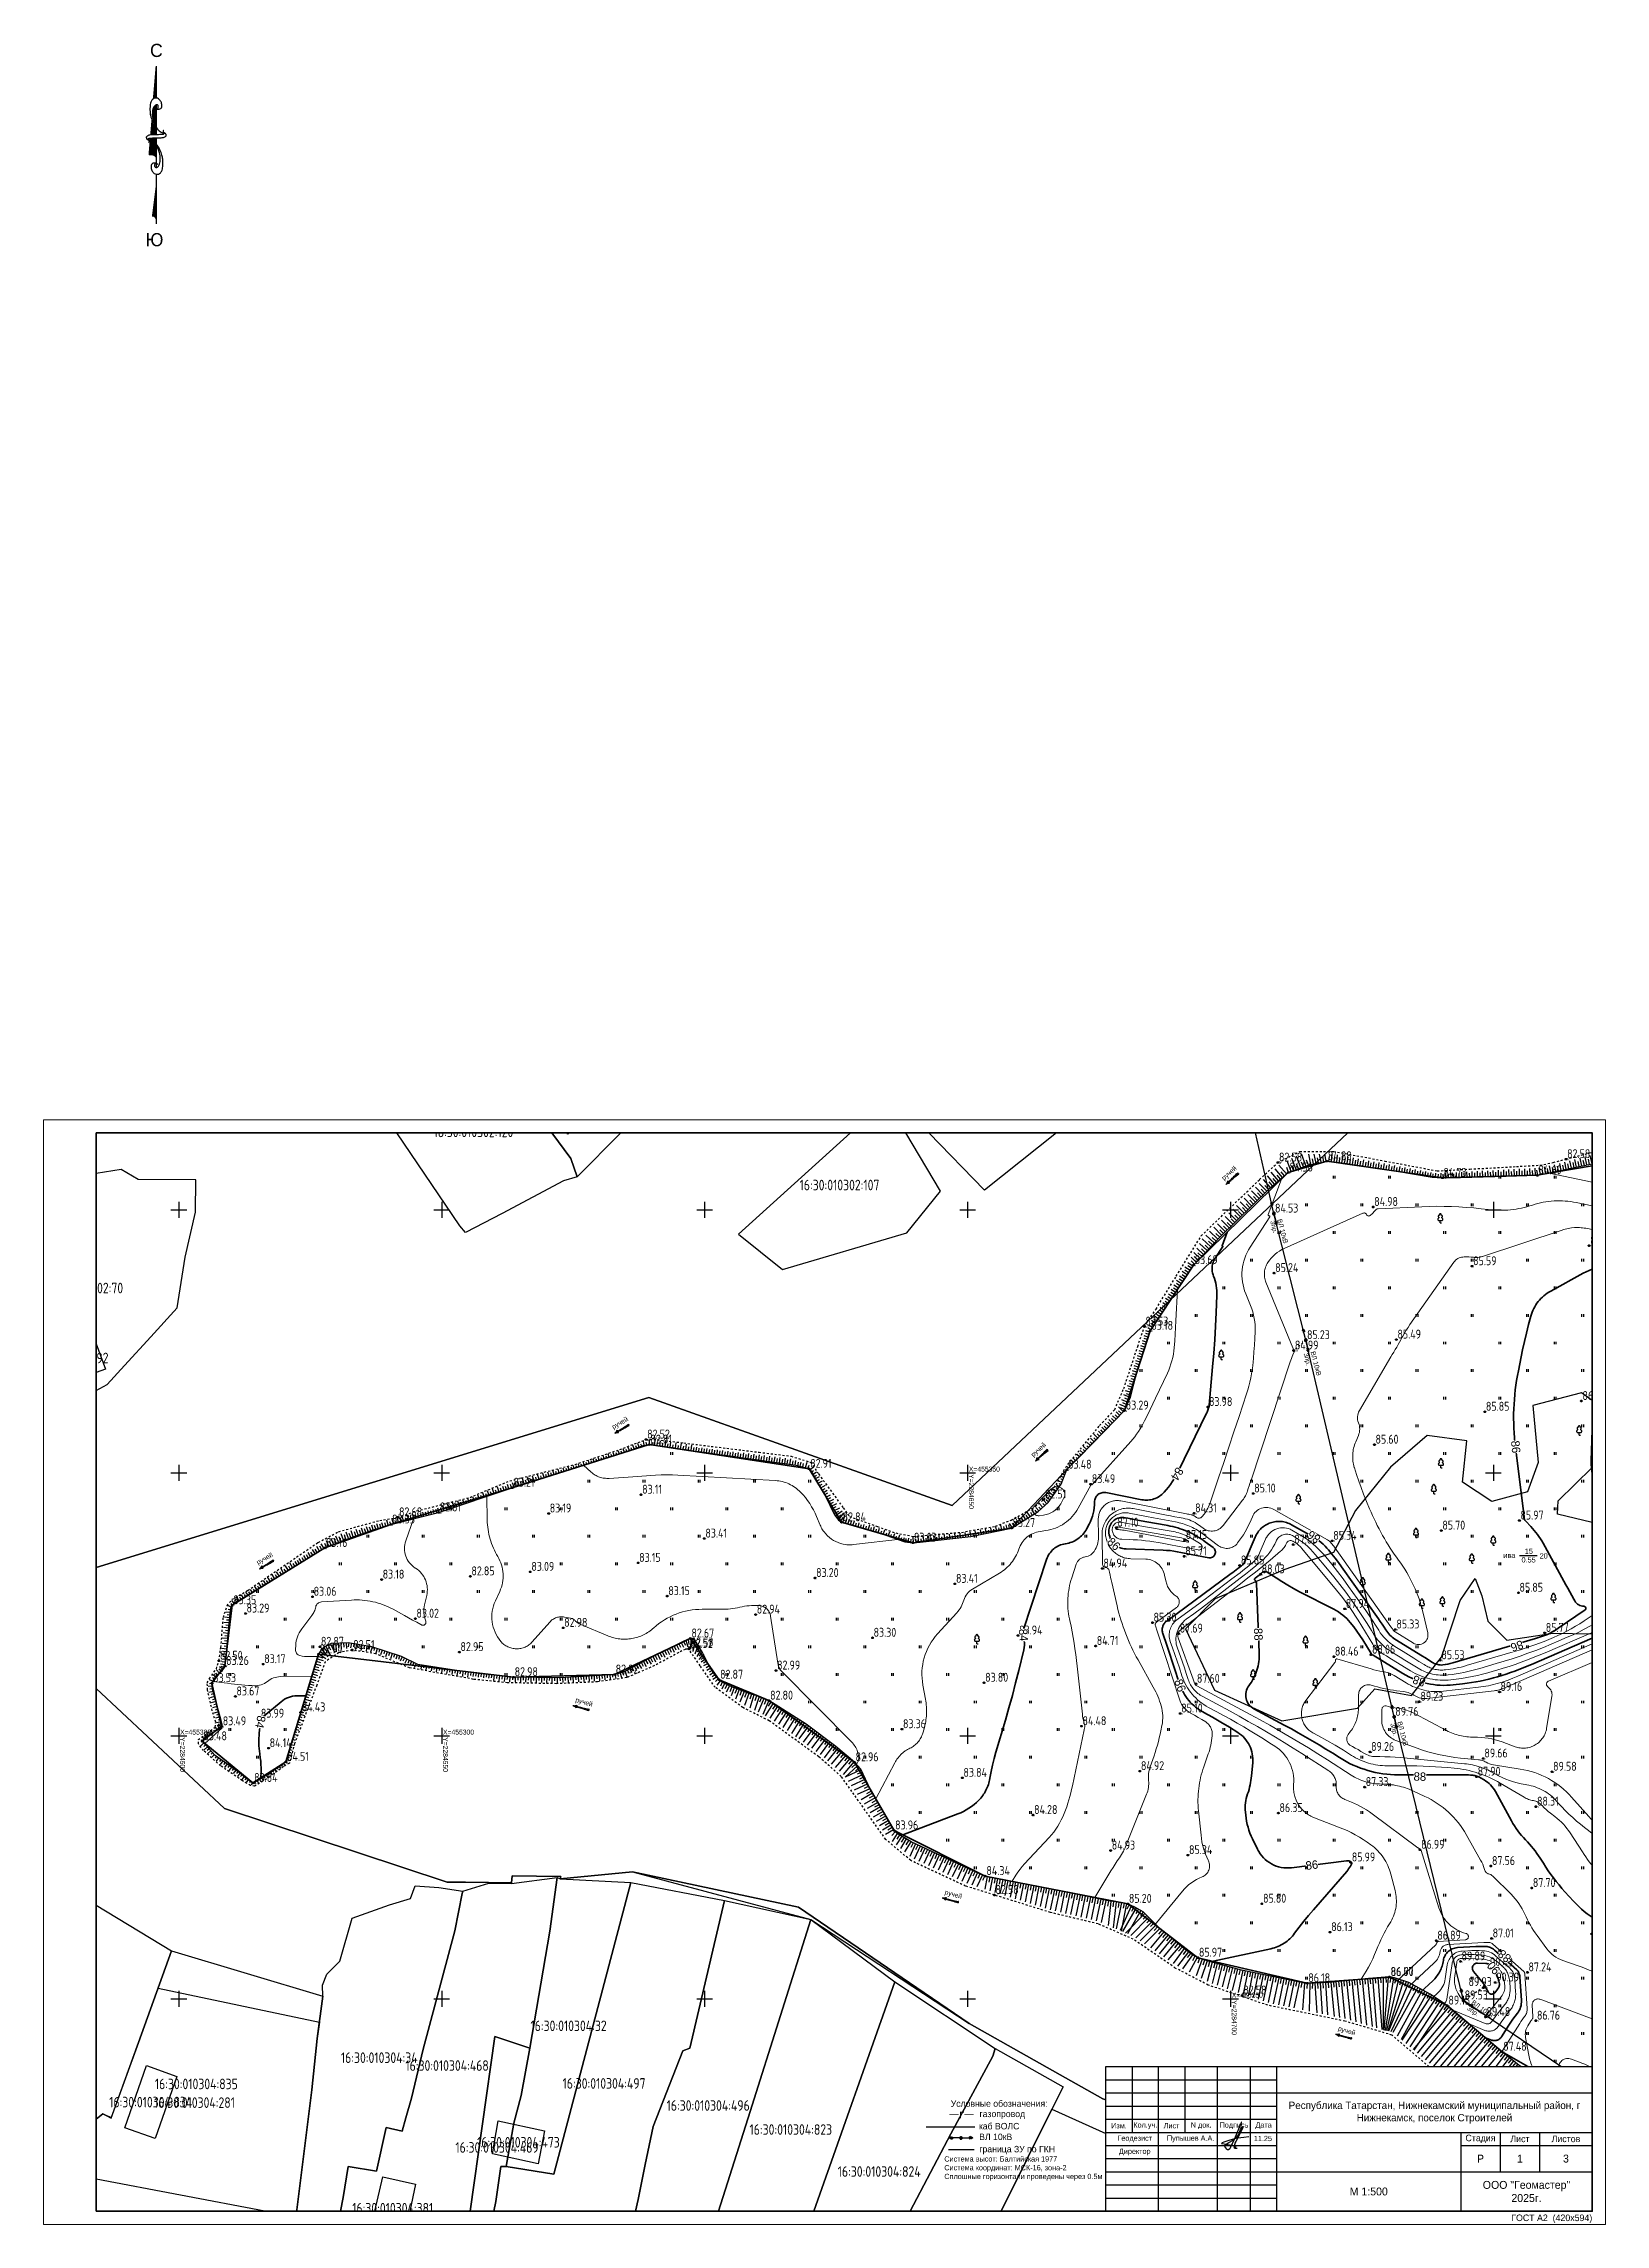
# Paper-space layout 'Лист1 А2 м500' of a CAD drawing. Header units: metres, sheet in millimetres. Extents: x 0 to 594, y 0 to 829.
# The model-space entities are those that its viewports show. They can reach past a viewport. Long polylines and large blocks are cut down to what shows.
import ezdxf
from ezdxf.enums import TextEntityAlignment as Align

# ---------------------------------------------------------------- set-up
doc = ezdxf.new("R2010")
doc.units = ezdxf.units.M
doc.header["$PDMODE"] = 32
doc.header["$PDSIZE"] = 0.3
doc.linetypes.add('ЛИНИЯ_1.5-1.5', pattern=[3, 1.5, -1.5])
doc.linetypes.add('ЛЭП ВН', pattern=[0.002, 0.001, 0.001])
for name, color, linetype in [('-_линия', 7, 'Continuous'), ('0 @ 0.5', 7, 'Continuous'), ('0 @ 1', 7, 'Continuous'), ('b', 7, 'Continuous'), ('D', 1, 'Continuous'), ('Eg.14_Ограждения', 7, 'Continuous'), ('Eg.14_Ограждения1', 7, 'Continuous'), ('INHABITED', 14, 'Continuous'), ('LABELS', 254, 'Continuous'), ('MUNICIPAL', 14, 'Continuous'), ('P', 94, 'Continuous'), ('Pr', 7, 'Continuous'), ('T', 7, 'Continuous'), ('КОД', 7, 'Continuous')]:
    doc.layers.add(name, color=color, linetype=linetype)
doc.styles.add('pragmai.shx2', font='pragmai.shx', dxfattribs={"height": 1.6})
doc.styles.get("Standard").update_dxf_attribs({"font": 'eskdu.shx'})
doc.styles.add('style1', font='d431.ttf')
doc.styles.add('БСАМ курсив малоконтрасный (Бм-431)', font='bm431.ttf')
doc.styles.add('Древний курсив (Д-431)', font='d431.ttf')
doc.styles.add('Рубленый (Р-131)', font='p131.ttf')
doc.linetypes.add('Газопр', pattern='A,5,-1,["Г",БСАМ курсив малоконтрасный (Бм-431),S=2,R=0,X=-1,Y=-1],-1,10,-2,10,-2,5', length=36)
doc.linetypes.add('КОНТУР', pattern='A,0,-0.5,[133,ltypeshp.shx,S=0.05,R=0,X=-0.5,Y=0],-0.5', length=1)
doc.linetypes.add('ЛИНИЯ_СВЯЗИ', pattern='A,4.5,[133,ltypeshp.shx,S=0.2,R=0,X=-0.2,Y=0],1e-05,[133,ltypeshp.shx,S=0.15,R=0,X=-0.15,Y=0],1e-05,[133,ltypeshp.shx,S=0.1,R=0,X=-0.1,Y=0],1e-05,[133,ltypeshp.shx,S=0.05,R=0,X=-0.05,Y=0],4.5,-2', length=11.00003)
doc.linetypes.add('ТЕПЛО2', pattern='A,5,-2.5,["2Т",БСАМ курсив малоконтрасный (Бм-431),S=2,R=0,X=-1.75,Y=-1],-2.5,10,-2,10,-2,5', length=39)

# ---------------------------------------------------------------- blocks, each defined once
blk = doc.blocks.new('*X108')
for p, q in [((3042.85, 778.5), (3055.11, 778.5)), ((3043.11, 778.62), (3054.04, 778.62)), ((3043.27, 778.75), (3052.96, 778.75)), ((3043.38, 778.88), (3051.89, 778.88)), ((3043.46, 779), (3050.82, 779)), ((3043.52, 779.12), (3049.75, 779.12)), ((3043.56, 779.25), (3048.68, 779.25)), ((3043.57, 779.75), (3044.39, 779.75)), ((3043.58, 779.38), (3047.61, 779.38)), ((3043.59, 779.62), (3045.46, 779.62)), ((3043.59, 779.5), (3046.54, 779.5))]:
    blk.add_line(p, q)
blk = doc.blocks.new('*X107')
for p, q in [((3067.58, 778.5), (3072.76, 778.5)), ((3067.72, 778.62), (3072.95, 778.62)), ((3067.86, 778.75), (3073.15, 778.75)), ((3067.96, 778.88), (3073.34, 778.88)), ((3068.06, 779), (3075.37, 779)), ((3068.15, 779.12), (3075.37, 779.12)), ((3068.23, 779.25), (3075.37, 779.25)), ((3068.3, 779.37), (3075.37, 779.37)), ((3068.37, 779.5), (3075.37, 779.5)), ((3068.41, 779.62), (3075.37, 779.62)), ((3068.45, 779.75), (3075.36, 779.75)), ((3068.49, 779.88), (3075.35, 779.88)), ((3068.51, 780), (3075.35, 780)), ((3068.53, 780.12), (3075.34, 780.12)), ((3068.54, 781.25), (3068.54, 781.25)), ((3068.54, 781.12), (3070.15, 781.12)), ((3068.55, 781), (3071.75, 781)), ((3068.55, 780.88), (3073.36, 780.88)), ((3068.55, 780.25), (3075.33, 780.25)), ((3068.56, 780.75), (3074.97, 780.75)), ((3068.56, 780.62), (3075.3, 780.62)), ((3068.56, 780.5), (3075.31, 780.5)), ((3068.56, 780.38), (3075.32, 780.38)), ((3072.97, 778.5), (3075.36, 778.5)), ((3073.11, 778.62), (3075.36, 778.62)), ((3073.24, 778.75), (3075.37, 778.75)), ((3073.38, 778.88), (3075.37, 778.88))]:
    blk.add_line(p, q)
blk = doc.blocks.new('*X106')
for p, q in [((3091.38, 779.38), (3092.65, 779.38)), ((3091.4, 779.25), (3094.25, 779.25)), ((3091.43, 779.12), (3095.86, 779.12)), ((3091.46, 779), (3097.47, 779)), ((3091.49, 778.88), (3099.07, 778.88)), ((3091.5, 778.75), (3100.68, 778.75)), ((3091.52, 778.62), (3102.29, 778.62)), ((3091.53, 778.5), (3103.9, 778.5))]:
    blk.add_line(p, q)
blk = doc.blocks.new('*X105')
for p, q in [((3080.02, 778.5), (3088.76, 778.5)), ((3080.3, 778.62), (3088.68, 778.62)), ((3080.58, 778.75), (3088.59, 778.75)), ((3080.86, 778.88), (3088.51, 778.88)), ((3081.19, 779), (3088.42, 779)), ((3081.53, 779.12), (3088.28, 779.12)), ((3081.87, 779.25), (3088.06, 779.25)), ((3082.21, 779.38), (3087.85, 779.38)), ((3082.58, 779.5), (3087.64, 779.5)), ((3083.06, 779.62), (3087.25, 779.62)), ((3083.71, 779.75), (3086.79, 779.75)), ((3084.78, 779.88), (3085.13, 779.88))]:
    blk.add_line(p, q)
blk = doc.blocks.new('*X104')
for p, q in [((3076.61, 780.5), (3078.15, 780.5)), ((3076.62, 780.38), (3079.78, 780.38)), ((3076.62, 780.25), (3081.41, 780.25)), ((3076.63, 780.12), (3082.51, 780.12)), ((3076.63, 780), (3082.18, 780)), ((3076.64, 779.87), (3081.86, 779.87)), ((3076.64, 779.75), (3081.54, 779.75)), ((3076.65, 779.62), (3081.32, 779.62)), ((3076.65, 779.5), (3081.12, 779.5)), ((3076.66, 779.38), (3080.91, 779.38)), ((3076.66, 779.25), (3080.7, 779.25)), ((3076.67, 779.12), (3080.49, 779.12)), ((3076.67, 779), (3080.28, 779)), ((3076.68, 778.88), (3080.11, 778.88)), ((3076.68, 778.75), (3079.95, 778.75)), ((3076.69, 778.62), (3079.78, 778.62)), ((3076.69, 778.5), (3079.62, 778.5))]:
    blk.add_line(p, q)
blk = doc.blocks.new('С_Ю')
at = {"color": 0, "linetype": 'Continuous'}
for p, q in [((0, 60), (-0.96, 47.65)), ((0, 60), (0, 47.82)), ((-1.3, 43.28), (-1.37, 42.45)), ((0.02, 45.26), (0, 33.9)), ((-1.68, 38.46), (-2.04, 33.78)), ((-1.6, 39.44), (-1.68, 38.46)), ((-2.13, 32.59), (-2.62, 26.25)), ((0, 32.66), (0, 32.5)), ((0, 32.5), (0, 30.36)), ((0, 30.15), (0, 29.41)), ((0, 29.41), (0, 25.31)), ((0, 25.31), (0, 21.41)), ((-0.01, 18.89), (0, 14.06)), ((0, 14.06), (-1.31, 2.81)), ((0, 14.06), (0, 1.88)), ((0, 1.88), (0, 0))]:
    blk.add_line(p, q, dxfattribs=at)
for points in [[(-0.51, 44.13, 0.077736), (-0.08, 43.78, 0.07962), (0.42, 43.59, 0.096266), (1.11, 43.58, 0.100752), (1.73, 43.83, 0.224486), (2.16, 44.53, 0.11255), (1.97, 46.09, 0.100563), (1.3, 47.21, 0.134878), (0.46, 47.74, 0.132719), (-0.63, 47.77, 0.155229), (-1.43, 47.28, 0.101616), (-2.02, 46.25, 0.067278), (-2.34, 44.49, 0.034332), (-2.29, 42.13, 0.050354), (-1.98, 40.54, 0.032541), (-1.23, 38.55, 0.044988), (-0.48, 37.21, 0.025546), (0.03, 36.54, 0.017117), (0.88, 35.61, 0.06565), (1.56, 35.08, 0.042468), (2.77, 34.49)], [(0.43, 43.59, 0.076919), (0.66, 43.89, 0.080527), (0.79, 44.23, 0.088695), (0.79, 44.77, 0.141897), (0.65, 45.08, 0.152973), (0.36, 45.25, 0.126446), (-0.03, 45.25, 0.120122), (-0.43, 45.03, 0.080483), (-0.84, 44.5, 0.067361), (-1.23, 43.51, 0.059891), (-1.37, 42.33, 0.028199), (-1.28, 40.78, 0.039094), (-1.06, 39.68, 0.016831), (-0.83, 38.96, 0.008651), (-0.32, 37.58, 0.03625), (0.01, 36.89, 0.021578), (0.7, 35.8)], [(0.02, 33.9, 0.004821), (-0.52, 33.9, 0.00885), (-0.81, 33.89, 0.005772), (-1.9, 33.83, 0.010588), (-2.49, 33.77, 0.071206), (-2.98, 33.64, 0.064975), (-3.45, 33.37, 0.103615), (-3.71, 33.06, 0.157116), (-3.76, 32.8, 0.084448), (-3.68, 32.52, 0.119022), (-3.54, 32.36), (-3, 31.97), (-2.7, 31.74)], [(2.98, 35.55, 0.155222), (2.7, 35.39, 0.230745), (2.63, 35.17, 0.039788), (2.68, 34.98, 0.040789), (2.75, 34.8, 0.05365), (2.84, 34.67, -0.067543), (2.93, 34.53, -0.159888), (2.97, 34.27, -0.204389), (2.85, 34.1, -0.067398), (2.68, 34.02, -0.052215), (2.45, 33.97, -0.013577), (2.03, 33.94, -0.005027), (0.89, 33.89, -0.010776), (0.59, 33.89, -0.005653), (0.02, 33.9)], [(0.02, 32.67, 0.004821), (0.56, 32.67, 0.00885), (0.85, 32.68, 0.005772), (1.94, 32.74, 0.010588), (2.53, 32.8, 0.071206), (3.02, 32.93, 0.064975), (3.49, 33.21, 0.103615), (3.75, 33.51, 0.157116), (3.8, 33.77, 0.084448), (3.72, 34.05, 0.119022), (3.58, 34.21), (3.04, 34.61), (2.74, 34.83)], [(-2.94, 31.02, 0.155222), (-2.66, 31.18, 0.230745), (-2.59, 31.4, 0.039788), (-2.64, 31.59, 0.040789), (-2.71, 31.77, 0.05365), (-2.8, 31.91, -0.067543), (-2.89, 32.04, -0.159888), (-2.93, 32.3, -0.204389), (-2.81, 32.47, -0.067398), (-2.64, 32.55, -0.052215), (-2.41, 32.6, -0.013577), (-1.99, 32.63, -0.005027), (-0.85, 32.68, -0.010776), (-0.55, 32.68, -0.005653), (0.02, 32.67)], [(0.72, 22.56, 0.077736), (0.3, 22.9, 0.07962), (-0.2, 23.09, 0.096266), (-0.9, 23.1, 0.100752), (-1.51, 22.86, 0.224486), (-1.94, 22.16, 0.11255), (-1.76, 20.6, 0.100563), (-1.08, 19.47, 0.134878), (-0.24, 18.95, 0.132719), (0.85, 18.92, 0.155229), (1.65, 19.4, 0.101616), (2.24, 20.44, 0.067278), (2.56, 22.2, 0.034332), (2.5, 24.56, 0.050354), (2.2, 26.15, 0.032541), (1.45, 28.14, 0.044988), (0.7, 29.48, 0.025546), (0.18, 30.15, 0.017117), (-0.66, 31.07, 0.06565), (-1.34, 31.61, 0.042468), (-2.55, 32.2)], [(-0.21, 23.1, 0.076919), (-0.44, 22.8, 0.080527), (-0.57, 22.46, 0.088695), (-0.58, 21.91, 0.141897), (-0.43, 21.6, 0.152973), (-0.15, 21.43, 0.126446), (0.25, 21.44, 0.120122), (0.65, 21.66, 0.080483), (1.06, 22.19, 0.067361), (1.45, 23.17, 0.059891), (1.58, 24.36, 0.028199), (1.49, 25.91, 0.039094), (1.28, 27.01, 0.016831), (1.05, 27.73, 0.008651), (0.54, 29.1, 0.03625), (0.2, 29.8, 0.021578), (-0.48, 30.89)]]:
    blk.add_lwpolyline(points, format="xyb", dxfattribs=at)
for centre, radius, start, end in [((-2.13, 23.52), 2.78, 40.13943, 100.26472), ((-1, 1.87), 0.999, 0.06137, 108.18966)]:
    blk.add_arc(centre, radius, start, end, dxfattribs=at)
at = {"color": 0, "linetype": 'Continuous', "xscale": 0.9375, "yscale": 0.9375, "zscale": 0.9375, "rotation": 90}
for name in ['*X106', '*X105', '*X104', '*X107', '*X108']:
    blk.add_blockref(name, (729.8, -2850.5), dxfattribs=at)
at = {"color": 0, "linetype": 'Continuous', "style": 'БСАМ курсив малоконтрасный (Бм-431)'}
for s, p in [('С', (-2.33, 63.44)), ('Ю', (-4.01, -8.53))]:
    blk.add_text(s, height=5, dxfattribs=at).set_placement(p)
blk = doc.blocks.new('Столб ЖБ')
at = {"color": 0, "linetype": 'Continuous', "flags": 128}
blk.add_lwpolyline([(0.5, 0), (0.48, 0.13), (0.43, 0.25), (0.35, 0.35), (0.25, 0.43), (0.13, 0.48), (0, 0.5), (-0.13, 0.48), (-0.25, 0.43), (-0.35, 0.35), (-0.43, 0.25), (-0.48, 0.13), (-0.5, 0), (-0.48, -0.13), (-0.43, -0.25), (-0.35, -0.35), (-0.25, -0.43), (-0.13, -0.48), (0, -0.5), (0.13, -0.48), (0.25, -0.43), (0.35, -0.35), (0.43, -0.25), (0.48, -0.13)], close=True, dxfattribs=at)
at = {"color": 0, "linetype": 'Continuous'}
blk.add_circle((0, 0), 0.05, dxfattribs=at)
blk = doc.blocks.new('ЛЭП ВН')
at = {"color": 0, "linetype": 'Continuous'}
for p, q in [((0, 4.5), (-0.5, 3.63)), ((0, 3.9), (-0.43, 3.15)), ((0, 0.5), (0, 4.5)), ((0, 4.5), (0.5, 3.63)), ((0, 3.9), (0.43, 3.15))]:
    blk.add_line(p, q, dxfattribs=at)
blk = doc.blocks.new('ГОСТ A2 420x594')
at = {"color": 0, "linetype": 'Continuous', "lineweight": 0}
blk.add_lwpolyline([(0, 0), (0, 420), (594, 420), (594, 0)], close=True, dxfattribs=at)
at = {"color": 0, "linetype": 'Continuous', "lineweight": 40}
blk.add_lwpolyline([(20, 5), (20, 415), (589, 415), (589, 5)], close=True, dxfattribs=at)
at = {"color": 0, "linetype": 'Continuous', "style": 'Рубленый (Р-131)'}
blk.add_text('ГОСТ A2  (420x594)', height=2.5, dxfattribs=at).set_placement((589, 2.5), align=Align.MIDDLE_RIGHT)
blk = doc.blocks.new('A$C59296F29')
at = {"color": 5, "linetype": 'Continuous', "lineweight": 25}
for points in [[(3.72, 4.72), (3.84, 5.14), (3.84, 5.24), (3.78, 5.22), (3.67, 4.98), (2.5, 2.08), (1.74, 0.47), (1.57, 0.17), (1.37, 0), (1.17, 0.01), (1.03, 0.13), (0.63, 0.61), (0.6, 0.77), (0.88, 1.06), (1.42, 1.36), (2.21, 1.82), (2.58, 2.14), (3.06, 2.59), (3.26, 2.83), (3.4, 3.1), (3.52, 3.47), (3.66, 3.82), (3.77, 4.05), (3.86, 4.22), (3.98, 4.37), (4.03, 4.41), (4.09, 4.43), (4.11, 4.4), (4.1, 4.28), (3.98, 4.05), (3.5, 3.07), (3.11, 2.29), (2.74, 1.56), (2.57, 1.24), (2.53, 1.12), (2.46, 0.92), (2.44, 0.79), (2.41, 0.7), (2.4, 0.56), (2.39, 0.46), (2.41, 0.38), (2.45, 0.33), (2.47, 0.32), (2.5, 0.32)], [(5.23, 2.43), (4.26, 2.35), (3.14, 2.18), (2.5, 2.06), (1.4, 1.77), (0.81, 1.58), (0.43, 1.43), (0.12, 1.29), (0, 1.19), (0.51, 1.11), (1.56, 0.96), (2.18, 0.87), (2.61, 0.81), (2.91, 0.78), (3.22, 0.79), (3.39, 0.8), (3.58, 0.79)], [(2.76, 0.67), (2.66, 0.56), (2.63, 0.5), (2.61, 0.43), (2.61, 0.35), (2.63, 0.31), (2.68, 0.28), (2.74, 0.29), (2.83, 0.3), (2.91, 0.32), (2.99, 0.37)]]:
    blk.add_lwpolyline(points, dxfattribs=at)
blk = doc.blocks.new('A$C2C5448CB')
at = {"linetype": 'ТЕПЛО2', "xscale": 2, "yscale": 2, "zscale": 2}
blk.add_blockref('A$C59296F29', (0, 0), dxfattribs=at)
blk = doc.blocks.new('A$C13070ADD')
at = {"linetype": 'Continuous', "xscale": 0.5, "yscale": 0.5, "zscale": 0.5}
blk.add_blockref('A$C2C5448CB', (0, 0), dxfattribs=at)
blk = doc.blocks.new('Крест сетки')
at = {"color": 72, "linetype": 'Continuous'}
for p, q in [((-3, 0), (3, 0)), ((0, 3), (0, -3))]:
    blk.add_line(p, q, dxfattribs=at)
blk = doc.blocks.new('Нога жб')
at = {"color": 0, "linetype": 'Continuous', "flags": 128}
blk.add_lwpolyline([(0.3, 0), (0.29, 0.08), (0.26, 0.15), (0.21, 0.21), (0.15, 0.26), (0.08, 0.29), (0, 0.3), (-0.08, 0.29), (-0.15, 0.26), (-0.21, 0.21), (-0.26, 0.15), (-0.29, 0.08), (-0.3, 0), (-0.29, -0.08), (-0.26, -0.15), (-0.21, -0.21), (-0.15, -0.26), (-0.08, -0.29), (0, -0.3), (0.08, -0.29), (0.15, -0.26), (0.21, -0.21), (0.26, -0.15), (0.29, -0.08)], close=True, dxfattribs=at)
at = {"color": 0, "linetype": 'Continuous'}
blk.add_circle((0, 0), 0.03, dxfattribs=at)
blk = doc.blocks.new('Штриховка Луговая растительность')
at = {"color": 3, "linetype": 'Continuous'}
for p, q in [((-0.4, 1), (-0.4, 0)), ((0.4, 0), (0.4, 1))]:
    blk.add_line(p, q, dxfattribs=at)
blk = doc.blocks.new('Направление течения')
at = {"linetype": 'Continuous'}
h = blk.add_hatch(color=0, dxfattribs=at)
edge = h.paths.add_edge_path()
edge.add_arc((-0.03, 2.33), 1.04, 241.88765, 266.7395)
edge.add_spline(control_points=[(-0.09, 1.3), (-0.09, 1.51), (-0.11, 2.34), (-0.14, 4.01), (-0.23, 5.45), (-0.28, 6.27)], knot_values=[0, 0, 0, 0, 0.625751, 2.516384, 4.981065, 4.981065, 4.981065, 4.981065], degree=3, periodic=0)
edge.add_arc((-0.05, 6.62), 0.414, 235.33669, 276.68415)
edge.add_arc((0.05, 6.62), 0.414, 263.31585, 304.66331)
edge.add_spline(control_points=[(0.28, 6.27), (0.23, 5.45), (0.14, 4.01), (0.11, 2.34), (0.09, 1.51), (0.09, 1.3)], knot_values=[0, 0, 0, 0, 2.464681, 4.355314, 4.981065, 4.981065, 4.981065, 4.981065], degree=3, periodic=0)
edge.add_arc((0.03, 2.33), 1.04, 273.2605, 298.11235)
edge.add_spline(control_points=[(0.52, 1.42), (0.39, 1.22), (0.12, 0.79), (0.04, 0.28), (0, 0)], knot_values=[0, 0, 0, 0, 0.685038, 1.525237, 1.525237, 1.525237, 1.525237], degree=3, periodic=0)
edge.add_spline(control_points=[(0, 0), (-0.04, 0.28), (-0.12, 0.79), (-0.39, 1.22), (-0.52, 1.42)], knot_values=[0, 0, 0, 0, 0.840199, 1.525237, 1.525237, 1.525237, 1.525237], degree=3, periodic=0)
at = {"color": 0, "linetype": 'Continuous'}
blk.add_line((0, 0), (0, 6.2), dxfattribs=at)
for centre, radius, start, end in [((-0.03, 2.33), 1.04, 241.88765, 266.7395), ((-0.05, 6.62), 0.414, 235.33669, 276.68415), ((0.05, 6.62), 0.414, 263.31585, 304.66331), ((0.03, 2.33), 1.04, 273.2605, 298.11235)]:
    blk.add_arc(centre, radius, start, end, dxfattribs=at)
for points in [[(0, 0), (-0.19, 0.82), (-0.52, 1.42)], [(-0.09, 1.3), (-0.1, 1.92), (-0.15, 3.81), (-0.28, 6.27)], [(0, 0), (0.19, 0.82), (0.52, 1.42)], [(0.09, 1.3), (0.1, 1.92), (0.15, 3.81), (0.28, 6.27)]]:
    blk.add_spline(points, degree=3, dxfattribs=at)
blk = doc.blocks.new('Дерево Лиственное')
at = {"color": 0, "linetype": 'Continuous'}
for q in [(0, 1), (0.5, 0)]:
    blk.add_line((0, 0), q, dxfattribs=at)
at = {"color": 0, "linetype": 'Continuous', "flags": 128}
blk.add_lwpolyline([(0, 3.5), (-0.07, 3.49), (-0.17, 3.46), (-0.25, 3.41), (-0.31, 3.33), (-0.36, 3.23), (-0.38, 3.15), (-0.38, 3.05), (-0.38, 3), (-0.4, 2.97), (-0.43, 2.94), (-0.49, 2.9), (-0.58, 2.87), (-0.67, 2.81), (-0.74, 2.74), (-0.78, 2.66), (-0.8, 2.56), (-0.79, 2.46), (-0.76, 2.36), (-0.7, 2.28), (-0.64, 2.19), (-0.62, 2.15), (-0.6, 2.11), (-0.6, 2.06), (-0.62, 2.01), (-0.66, 1.92), (-0.73, 1.85), (-0.8, 1.78), (-0.88, 1.71), (-0.94, 1.63), (-0.98, 1.54), (-1, 1.44), (-0.99, 1.34), (-0.96, 1.25), (-0.91, 1.16), (-0.85, 1.09), (-0.77, 1.03), (-0.72, 1.01), (-0.67, 1), (0, 1), (0.67, 1), (0.72, 1.01), (0.77, 1.03), (0.85, 1.09), (0.91, 1.16), (0.96, 1.25), (0.99, 1.34), (1, 1.44), (0.98, 1.54), (0.94, 1.63), (0.88, 1.71), (0.8, 1.78), (0.73, 1.85), (0.66, 1.92), (0.62, 2.01), (0.6, 2.06), (0.6, 2.11), (0.62, 2.15), (0.64, 2.19), (0.7, 2.28), (0.76, 2.36), (0.79, 2.46), (0.8, 2.56), (0.78, 2.66), (0.74, 2.74), (0.67, 2.81), (0.58, 2.87), (0.49, 2.9), (0.43, 2.94), (0.4, 2.97), (0.38, 3), (0.38, 3.05), (0.38, 3.15), (0.36, 3.23), (0.31, 3.33), (0.25, 3.41), (0.17, 3.46), (0.07, 3.49)], close=True, dxfattribs=at)

msp = doc.modelspace()

# ---------------------------------------------------------------- linework, layer by layer
at = {"linetype": 'ЛЭП ВН'}
for p, q in [((2284708.25, 455399.3, 84.53), (2284697, 455449.04)), ((2284714.33, 455375.23, 85.23), (2284708.25, 455399.3, 84.53)), ((2284794.01, 455215.96, 92.48), (2284744.31, 455249.72, 89.53))]:
    msp.add_line(p, q, dxfattribs=at)
at = {"linetype": 'Continuous'}
for p, q in [((2284712.46, 455407.65), (2284711.67, 455409.78)), ((2284713.39, 455407.99), (2284712.57, 455410.23)), ((2284714.33, 455408.34), (2284713.48, 455410.64)), ((2284715.28, 455408.64), (2284714.88, 455410.62)), ((2284715.77, 455408.74), (2284715.57, 455409.72)), ((2284716.26, 455408.84), (2284715.9, 455410.62)), ((2284716.75, 455408.94), (2284716.55, 455409.92)), ((2284717.24, 455409.04), (2284716.92, 455410.62)), ((2284717.73, 455409.14), (2284717.53, 455410.12)), ((2284718.22, 455409.24), (2284717.94, 455410.62)), ((2284718.72, 455409.21), (2284718.81, 455410.16)), ((2284719.22, 455409.17), (2284719.36, 455410.61)), ((2284719.71, 455409.12), (2284719.81, 455410.09)), ((2284720.21, 455409.07), (2284720.35, 455410.47)), ((2284720.71, 455409.02), (2284720.8, 455409.95)), ((2284721.2, 455408.95), (2284721.41, 455410.27)), ((2284721.7, 455408.88), (2284721.84, 455409.77)), ((2284722.19, 455408.8), (2284722.39, 455410.08)), ((2284722.69, 455408.72), (2284722.82, 455409.6)), ((2284723.18, 455408.65), (2284723.38, 455409.9)), ((2284724.17, 455408.49), (2284724.36, 455409.71)), ((2284766.8, 455408.33), (2284766.48, 455409.83)), ((2284767.77, 455408.53), (2284767.45, 455410.09)), ((2284768.26, 455408.64), (2284768.06, 455409.62)), ((2284768.75, 455408.74), (2284768.42, 455410.34)), ((2284769.24, 455408.84), (2284769.04, 455409.82)), ((2284769.73, 455408.94), (2284769.39, 455410.6)), ((2284770.22, 455409.04), (2284770.02, 455410.02)), ((2284707.61, 455404.24), (2284706.28, 455405.79)), ((2284708.37, 455404.88), (2284707.02, 455406.47)), ((2284709.13, 455405.53), (2284707.75, 455407.15)), ((2284708.75, 455405.21), (2284708.1, 455405.97)), ((2284709.89, 455406.18), (2284708.48, 455407.83)), ((2284709.51, 455405.86), (2284708.86, 455406.62)), ((2284710.65, 455406.83), (2284709.22, 455408.52)), ((2284710.27, 455406.5), (2284709.63, 455407.26)), ((2284711.05, 455407.13), (2284710.7, 455408.07)), ((2284711.52, 455407.3), (2284710.77, 455409.33)), ((2284711.99, 455407.47), (2284711.64, 455408.41)), ((2284712.92, 455407.82), (2284712.58, 455408.76)), ((2284713.86, 455408.17), (2284713.52, 455409.1)), ((2284714.8, 455408.51), (2284714.46, 455409.45)), ((2284723.68, 455408.57), (2284723.81, 455409.43)), ((2284724.66, 455408.42), (2284724.8, 455409.27)), ((2284725.16, 455408.34), (2284725.34, 455409.53)), ((2284725.65, 455408.26), (2284725.78, 455409.1)), ((2284726.15, 455408.19), (2284726.33, 455409.34)), ((2284726.64, 455408.11), (2284726.77, 455408.93)), ((2284727.13, 455408.03), (2284727.31, 455409.16)), ((2284727.63, 455407.96), (2284727.75, 455408.76)), ((2284728.12, 455407.88), (2284728.29, 455408.98)), ((2284728.62, 455407.8), (2284728.74, 455408.59)), ((2284729.11, 455407.73), (2284729.28, 455408.79)), ((2284729.6, 455407.65), (2284729.72, 455408.42)), ((2284730.1, 455407.57), (2284730.26, 455408.61)), ((2284730.59, 455407.5), (2284730.71, 455408.25)), ((2284731.09, 455407.42), (2284731.24, 455408.42)), ((2284731.58, 455407.34), (2284731.7, 455408.08)), ((2284732.07, 455407.26), (2284732.24, 455408.23)), ((2284732.57, 455407.18), (2284732.69, 455407.91)), ((2284733.06, 455407.1), (2284733.22, 455408.05)), ((2284733.55, 455407.02), (2284733.67, 455407.73)), ((2284734.05, 455406.93), (2284734.2, 455407.86)), ((2284734.54, 455406.85), (2284734.66, 455407.56)), ((2284735.03, 455406.77), (2284735.18, 455407.68)), ((2284735.53, 455406.69), (2284735.64, 455407.38)), ((2284736.02, 455406.61), (2284736.17, 455407.5)), ((2284736.51, 455406.53), (2284736.63, 455407.21)), ((2284737.01, 455406.44), (2284737.15, 455407.31)), ((2284737.5, 455406.36), (2284737.61, 455407.04)), ((2284737.99, 455406.28), (2284738.13, 455407.13)), ((2284738.49, 455406.21), (2284738.53, 455406.88)), ((2284738.99, 455406.18), (2284739.04, 455406.96)), ((2284739.49, 455406.14), (2284739.53, 455406.78)), ((2284739.98, 455406.11), (2284740.04, 455406.95)), ((2284740.48, 455406.1), (2284740.47, 455406.78)), ((2284740.98, 455406.11), (2284740.96, 455407)), ((2284741.48, 455406.12), (2284741.47, 455406.83)), ((2284741.98, 455406.13), (2284741.96, 455407.06)), ((2284742.48, 455406.15), (2284742.46, 455406.87)), ((2284742.98, 455406.16), (2284742.96, 455407.11)), ((2284743.48, 455406.17), (2284743.46, 455406.91)), ((2284743.98, 455406.19), (2284743.96, 455407.17)), ((2284744.48, 455406.2), (2284744.46, 455406.95)), ((2284744.98, 455406.21), (2284744.96, 455407.22)), ((2284745.48, 455406.23), (2284745.46, 455406.99)), ((2284745.98, 455406.24), (2284745.95, 455407.28)), ((2284746.48, 455406.25), (2284746.46, 455407.03)), ((2284746.98, 455406.27), (2284746.95, 455407.33)), ((2284747.48, 455406.28), (2284747.46, 455407.07)), ((2284747.98, 455406.29), (2284747.95, 455407.39)), ((2284748.48, 455406.31), (2284748.46, 455407.11)), ((2284748.98, 455406.32), (2284748.95, 455407.44)), ((2284749.48, 455406.33), (2284749.46, 455407.15)), ((2284749.98, 455406.35), (2284749.95, 455407.5)), ((2284750.48, 455406.36), (2284750.46, 455407.19)), ((2284750.98, 455406.37), (2284750.95, 455407.55)), ((2284751.48, 455406.39), (2284751.46, 455407.23)), ((2284751.98, 455406.4), (2284751.95, 455407.61)), ((2284752.48, 455406.41), (2284752.46, 455407.27)), ((2284752.98, 455406.42), (2284752.95, 455407.66)), ((2284753.48, 455406.44), (2284753.46, 455407.31)), ((2284753.98, 455406.45), (2284753.95, 455407.72)), ((2284754.48, 455406.46), (2284754.46, 455407.35)), ((2284754.98, 455406.48), (2284754.94, 455407.77)), ((2284755.48, 455406.49), (2284755.45, 455407.4)), ((2284755.98, 455406.5), (2284755.94, 455407.83)), ((2284756.48, 455406.52), (2284756.45, 455407.44)), ((2284756.98, 455406.53), (2284756.94, 455407.88)), ((2284757.48, 455406.54), (2284757.45, 455407.48)), ((2284757.98, 455406.56), (2284757.94, 455407.94)), ((2284758.47, 455406.6), (2284758.28, 455407.52)), ((2284758.96, 455406.7), (2284758.7, 455407.99)), ((2284759.45, 455406.8), (2284759.27, 455407.67)), ((2284759.94, 455406.9), (2284759.68, 455408.15)), ((2284760.43, 455407), (2284760.25, 455407.87)), ((2284760.92, 455407.11), (2284760.66, 455408.35)), ((2284761.41, 455407.21), (2284761.23, 455408.07)), ((2284761.9, 455407.31), (2284761.64, 455408.56)), ((2284762.39, 455407.41), (2284762.21, 455408.29)), ((2284762.88, 455407.51), (2284762.61, 455408.81)), ((2284763.37, 455407.62), (2284763.18, 455408.52)), ((2284763.86, 455407.72), (2284763.58, 455409.07)), ((2284764.35, 455407.82), (2284764.15, 455408.75)), ((2284764.84, 455407.92), (2284764.55, 455409.32)), ((2284765.33, 455408.02), (2284765.13, 455408.98)), ((2284765.82, 455408.13), (2284765.51, 455409.58)), ((2284766.31, 455408.23), (2284766.1, 455409.21)), ((2284767.29, 455408.43), (2284767.08, 455409.41)), ((2284703.3, 455400.06), (2284701.86, 455401.54)), ((2284704.02, 455400.75), (2284702.58, 455402.23)), ((2284704.73, 455401.45), (2284703.3, 455402.92)), ((2284704.38, 455401.1), (2284703.68, 455401.82)), ((2284705.45, 455402.15), (2284704.02, 455403.62)), ((2284705.09, 455401.8), (2284704.39, 455402.52)), ((2284706.16, 455402.85), (2284704.74, 455404.31)), ((2284705.81, 455402.5), (2284705.11, 455403.22)), ((2284706.88, 455403.55), (2284705.46, 455405.01)), ((2284706.52, 455403.2), (2284705.82, 455403.92)), ((2284707.24, 455403.9), (2284706.54, 455404.62)), ((2284707.99, 455404.56), (2284707.34, 455405.32)), ((2284699.01, 455395.86), (2284697.54, 455397.37)), ((2284699.73, 455396.56), (2284698.26, 455398.07)), ((2284700.44, 455397.26), (2284698.98, 455398.76)), ((2284700.09, 455396.91), (2284699.39, 455397.63)), ((2284701.16, 455397.96), (2284699.7, 455399.45)), ((2284700.8, 455397.61), (2284700.1, 455398.32)), ((2284701.87, 455398.66), (2284700.42, 455400.15)), ((2284701.52, 455398.31), (2284700.82, 455399.02)), ((2284702.59, 455399.36), (2284701.14, 455400.84)), ((2284702.23, 455399.01), (2284701.53, 455399.72)), ((2284702.95, 455399.71), (2284702.25, 455400.42)), ((2284703.66, 455400.41), (2284702.96, 455401.12)), ((2284695.55, 455392.26), (2284694.1, 455393.61)), ((2284696.23, 455392.99), (2284694.64, 455394.48)), ((2284695.89, 455392.62), (2284695.16, 455393.3)), ((2284696.92, 455393.72), (2284695.31, 455395.22)), ((2284696.57, 455393.35), (2284695.84, 455394.04)), ((2284697.6, 455394.45), (2284696.03, 455395.92)), ((2284697.26, 455394.08), (2284696.53, 455394.77)), ((2284698.3, 455395.16), (2284696.82, 455396.68)), ((2284697.94, 455394.81), (2284697.21, 455395.5)), ((2284698.66, 455395.51), (2284697.96, 455396.23)), ((2284699.37, 455396.21), (2284698.67, 455396.93)), ((2284692.3, 455388.48), (2284691.34, 455389.11)), ((2284692.85, 455389.31), (2284691.86, 455389.96)), ((2284692.57, 455388.89), (2284691.88, 455389.35)), ((2284693.5, 455390.07), (2284692.5, 455391.01)), ((2284693.16, 455389.7), (2284692.51, 455390.31)), ((2284694.18, 455390.8), (2284693.03, 455391.87)), ((2284693.84, 455390.43), (2284693.12, 455391.11)), ((2284694.87, 455391.53), (2284693.57, 455392.74)), ((2284694.52, 455391.16), (2284693.79, 455391.84)), ((2284695.21, 455391.89), (2284694.48, 455392.57)), ((2284689.54, 455384.3), (2284688.71, 455384.85)), ((2284689.82, 455384.72), (2284689.19, 455385.14)), ((2284690.1, 455385.14), (2284689.24, 455385.7)), ((2284690.37, 455385.55), (2284689.73, 455385.98)), ((2284690.65, 455385.97), (2284689.76, 455386.55)), ((2284690.92, 455386.39), (2284690.26, 455386.82)), ((2284691.2, 455386.81), (2284690.29, 455387.41)), ((2284691.47, 455387.22), (2284690.8, 455387.67)), ((2284691.75, 455387.64), (2284690.81, 455388.26)), ((2284692.02, 455388.06), (2284691.34, 455388.51)), ((2284686.79, 455380.13), (2284686.08, 455380.6)), ((2284687.07, 455380.55), (2284686.5, 455380.92)), ((2284687.34, 455380.96), (2284686.61, 455381.44)), ((2284687.62, 455381.38), (2284687.04, 455381.76)), ((2284687.89, 455381.8), (2284687.14, 455382.3)), ((2284688.17, 455382.22), (2284687.58, 455382.61)), ((2284688.44, 455382.63), (2284687.66, 455383.15)), ((2284688.72, 455383.05), (2284688.11, 455383.45)), ((2284688.99, 455383.47), (2284688.19, 455384)), ((2284689.27, 455383.88), (2284688.65, 455384.29)), ((2284684.65, 455376.76), (2284683.87, 455377.01)), ((2284684.5, 455376.28), (2284683.87, 455376.49)), ((2284684.87, 455377.21), (2284684.29, 455377.59)), ((2284685.14, 455377.62), (2284684.41, 455378.11)), ((2284685.42, 455378.04), (2284684.84, 455378.42)), ((2284685.69, 455378.46), (2284684.96, 455378.94)), ((2284685.97, 455378.88), (2284685.4, 455379.25)), ((2284686.24, 455379.29), (2284685.52, 455379.77)), ((2284686.52, 455379.71), (2284685.95, 455380.09)), ((2284683.43, 455372.95), (2284682.61, 455373.21)), ((2284683.28, 455372.47), (2284682.63, 455372.68)), ((2284683.73, 455373.9), (2284682.93, 455374.16)), ((2284683.58, 455373.43), (2284682.94, 455373.63)), ((2284684.04, 455374.85), (2284683.24, 455375.11)), ((2284683.89, 455374.38), (2284683.25, 455374.58)), ((2284684.35, 455375.81), (2284683.56, 455376.06)), ((2284684.19, 455375.33), (2284683.56, 455375.53)), ((2284681.95, 455368.18), (2284681.02, 455368.42)), ((2284682.21, 455369.14), (2284681.35, 455369.42)), ((2284682.07, 455368.66), (2284681.39, 455368.84)), ((2284682.51, 455370.09), (2284681.67, 455370.37)), ((2284682.36, 455369.62), (2284681.7, 455369.83)), ((2284682.82, 455371.05), (2284681.98, 455371.31)), ((2284682.66, 455370.57), (2284682.01, 455370.78)), ((2284683.12, 455372), (2284682.3, 455372.26)), ((2284682.97, 455371.52), (2284682.32, 455371.73)), ((2284680.93, 455364.31), (2284679.73, 455364.83)), ((2284680.73, 455363.85), (2284679.9, 455364.21)), ((2284681.19, 455365.27), (2284680.05, 455365.57)), ((2284681.06, 455364.79), (2284680.21, 455365.01)), ((2284681.44, 455366.24), (2284680.39, 455366.52)), ((2284681.32, 455365.76), (2284680.53, 455365.96)), ((2284681.7, 455367.21), (2284680.71, 455367.47)), ((2284681.57, 455366.72), (2284680.82, 455366.92)), ((2284681.82, 455367.69), (2284681.1, 455367.88)), ((2284677.55, 455359.47), (2284676.88, 455360.13)), ((2284677.9, 455359.83), (2284677.38, 455360.33)), ((2284678.24, 455360.19), (2284677.56, 455360.85)), ((2284678.59, 455360.55), (2284678.07, 455361.06)), ((2284678.94, 455360.9), (2284678.25, 455361.58)), ((2284679.64, 455361.62), (2284678.71, 455362.53)), ((2284679.29, 455361.26), (2284678.72, 455361.82)), ((2284680.13, 455362.47), (2284678.95, 455362.99)), ((2284679.93, 455362.02), (2284679.11, 455362.37)), ((2284680.53, 455363.39), (2284679.34, 455363.91)), ((2284680.33, 455362.93), (2284679.51, 455363.29)), ((2284588.5, 455355.24), (2284588.36, 455356)), ((2284588.99, 455355.33), (2284588.9, 455355.82)), ((2284589.49, 455355.38), (2284589.54, 455356.19)), ((2284589.99, 455355.34), (2284590.02, 455355.83)), ((2284590.48, 455355.28), (2284590.59, 455356.16)), ((2284590.98, 455355.22), (2284591.04, 455355.76)), ((2284591.47, 455355.16), (2284591.59, 455356.07)), ((2284592.46, 455355.02), (2284592.6, 455355.95)), ((2284593.45, 455354.87), (2284593.59, 455355.82)), ((2284673.36, 455355.18), (2284672.72, 455355.8)), ((2284673.7, 455355.54), (2284673.31, 455355.92)), ((2284674.05, 455355.89), (2284673.36, 455356.57)), ((2284674.4, 455356.25), (2284673.98, 455356.67)), ((2284674.75, 455356.61), (2284674.01, 455357.34)), ((2284675.1, 455356.97), (2284674.65, 455357.41)), ((2284675.45, 455357.33), (2284674.87, 455357.9)), ((2284675.8, 455357.68), (2284675.31, 455358.16)), ((2284676.15, 455358.04), (2284675.5, 455358.67)), ((2284676.5, 455358.4), (2284675.99, 455358.89)), ((2284676.85, 455358.76), (2284676.19, 455359.4)), ((2284677.2, 455359.11), (2284676.69, 455359.61)), ((2284576.15, 455351.19), (2284575.98, 455351.72)), ((2284576.62, 455351.34), (2284576.53, 455351.65)), ((2284577.1, 455351.49), (2284576.93, 455352.03)), ((2284577.58, 455351.64), (2284577.48, 455351.96)), ((2284578.05, 455351.79), (2284577.88, 455352.34)), ((2284578.53, 455351.94), (2284578.43, 455352.27)), ((2284579.01, 455352.09), (2284578.83, 455352.65)), ((2284579.49, 455352.24), (2284579.38, 455352.58)), ((2284579.96, 455352.39), (2284579.78, 455352.96)), ((2284580.44, 455352.54), (2284580.33, 455352.88)), ((2284580.92, 455352.69), (2284580.73, 455353.28)), ((2284581.39, 455352.84), (2284581.28, 455353.19)), ((2284581.87, 455352.99), (2284581.68, 455353.59)), ((2284582.35, 455353.14), (2284582.24, 455353.5)), ((2284582.82, 455353.29), (2284582.63, 455353.9)), ((2284583.3, 455353.44), (2284583.19, 455353.8)), ((2284583.78, 455353.59), (2284583.58, 455354.21)), ((2284584.26, 455353.74), (2284584.14, 455354.12)), ((2284584.73, 455353.89), (2284584.53, 455354.55)), ((2284585.21, 455354.04), (2284585.08, 455354.44)), ((2284585.68, 455354.21), (2284585.43, 455354.89)), ((2284586.15, 455354.38), (2284586, 455354.79)), ((2284586.62, 455354.55), (2284586.37, 455355.25)), ((2284587.09, 455354.72), (2284586.94, 455355.13)), ((2284587.56, 455354.89), (2284587.3, 455355.6)), ((2284588.03, 455355.07), (2284587.87, 455355.48)), ((2284591.97, 455355.09), (2284592.05, 455355.63)), ((2284592.96, 455354.95), (2284593.04, 455355.5)), ((2284593.95, 455354.8), (2284594.03, 455355.36)), ((2284594.44, 455354.72), (2284594.59, 455355.69)), ((2284594.94, 455354.65), (2284595.02, 455355.23)), ((2284595.43, 455354.57), (2284595.58, 455355.57)), ((2284595.93, 455354.5), (2284596.01, 455355.09)), ((2284596.42, 455354.43), (2284596.57, 455355.44)), ((2284596.91, 455354.35), (2284597, 455354.96)), ((2284597.41, 455354.28), (2284597.56, 455355.31)), ((2284597.9, 455354.2), (2284598, 455354.82)), ((2284598.4, 455354.13), (2284598.5, 455354.88)), ((2284598.89, 455354.06), (2284598.98, 455354.69)), ((2284599.39, 455353.99), (2284599.5, 455354.76)), ((2284599.88, 455353.92), (2284599.97, 455354.56)), ((2284600.38, 455353.85), (2284600.49, 455354.64)), ((2284600.87, 455353.78), (2284600.96, 455354.43)), ((2284601.37, 455353.71), (2284601.48, 455354.51)), ((2284601.86, 455353.64), (2284601.96, 455354.29)), ((2284602.36, 455353.57), (2284602.47, 455354.39)), ((2284602.85, 455353.5), (2284602.95, 455354.16)), ((2284603.35, 455353.43), (2284603.47, 455354.27)), ((2284603.84, 455353.36), (2284603.94, 455354.03)), ((2284604.34, 455353.29), (2284604.46, 455354.15)), ((2284604.83, 455353.22), (2284604.93, 455353.9)), ((2284605.33, 455353.15), (2284605.45, 455354.02)), ((2284605.82, 455353.08), (2284605.92, 455353.77)), ((2284606.32, 455353.01), (2284606.45, 455353.9)), ((2284606.81, 455352.94), (2284606.91, 455353.64)), ((2284607.31, 455352.87), (2284607.44, 455353.78)), ((2284607.8, 455352.8), (2284607.9, 455353.51)), ((2284608.3, 455352.73), (2284608.43, 455353.66)), ((2284608.79, 455352.66), (2284608.9, 455353.37)), ((2284609.29, 455352.59), (2284609.42, 455353.53)), ((2284609.78, 455352.52), (2284609.89, 455353.24)), ((2284610.28, 455352.45), (2284610.42, 455353.41)), ((2284610.77, 455352.38), (2284610.88, 455353.11)), ((2284611.27, 455352.31), (2284611.41, 455353.29)), ((2284611.76, 455352.24), (2284611.87, 455352.98)), ((2284612.26, 455352.17), (2284612.4, 455353.17)), ((2284612.75, 455352.1), (2284612.86, 455352.85)), ((2284613.25, 455352.03), (2284613.39, 455353.04)), ((2284613.74, 455351.96), (2284613.85, 455352.72)), ((2284614.24, 455351.89), (2284614.39, 455352.92)), ((2284614.73, 455351.81), (2284614.84, 455352.59)), ((2284615.23, 455351.74), (2284615.38, 455352.8)), ((2284615.72, 455351.67), (2284615.83, 455352.45)), ((2284616.22, 455351.6), (2284616.37, 455352.67)), ((2284616.71, 455351.53), (2284616.82, 455352.28)), ((2284617.21, 455351.46), (2284617.34, 455352.37)), ((2284617.7, 455351.36), (2284617.85, 455352.03)), ((2284618.19, 455351.25), (2284618.37, 455352.05)), ((2284618.67, 455351.14), (2284618.81, 455351.77)), ((2284619.16, 455351.02), (2284619.52, 455352.02)), ((2284669.86, 455351.6), (2284669.5, 455351.96)), ((2284670.21, 455351.96), (2284669.98, 455352.18)), ((2284670.56, 455352.32), (2284670.14, 455352.73)), ((2284670.91, 455352.67), (2284670.65, 455352.93)), ((2284671.26, 455353.03), (2284670.78, 455353.5)), ((2284671.61, 455353.39), (2284671.31, 455353.68)), ((2284671.96, 455353.75), (2284671.43, 455354.26)), ((2284672.31, 455354.11), (2284671.98, 455354.42)), ((2284672.66, 455354.46), (2284672.07, 455355.03)), ((2284673.01, 455354.82), (2284672.65, 455355.17)), ((2284562.32, 455346.82), (2284562.11, 455347.44)), ((2284562.79, 455346.98), (2284562.53, 455347.77)), ((2284563.27, 455347.14), (2284563.05, 455347.79)), ((2284563.75, 455347.29), (2284563.49, 455348.11)), ((2284564.22, 455347.44), (2284564.02, 455348.08)), ((2284564.7, 455347.59), (2284564.46, 455348.35)), ((2284565.18, 455347.74), (2284564.99, 455348.35)), ((2284565.65, 455347.89), (2284565.34, 455348.9)), ((2284566.13, 455348.04), (2284565.95, 455348.62)), ((2284566.61, 455348.19), (2284566.31, 455349.15)), ((2284567.08, 455348.34), (2284566.91, 455348.89)), ((2284567.56, 455348.49), (2284567.27, 455349.4)), ((2284568.04, 455348.64), (2284567.87, 455349.17)), ((2284568.51, 455348.79), (2284568.24, 455349.66)), ((2284568.99, 455348.94), (2284568.84, 455349.44)), ((2284569.47, 455349.09), (2284569.21, 455349.91)), ((2284569.95, 455349.24), (2284569.8, 455349.71)), ((2284570.42, 455349.39), (2284570.18, 455350.16)), ((2284570.9, 455349.54), (2284570.76, 455349.98)), ((2284571.38, 455349.69), (2284571.15, 455350.42)), ((2284571.85, 455349.84), (2284571.72, 455350.25)), ((2284572.33, 455349.99), (2284572.12, 455350.67)), ((2284572.81, 455350.14), (2284572.69, 455350.53)), ((2284573.28, 455350.29), (2284573.09, 455350.92)), ((2284573.76, 455350.44), (2284573.65, 455350.8)), ((2284574.24, 455350.59), (2284574.06, 455351.17)), ((2284574.72, 455350.74), (2284574.61, 455351.07)), ((2284575.19, 455350.89), (2284575.02, 455351.43)), ((2284575.67, 455351.04), (2284575.57, 455351.35)), ((2284619.63, 455350.85), (2284619.85, 455351.45)), ((2284620.03, 455350.58), (2284620.61, 455351.11)), ((2284620.34, 455350.19), (2284620.71, 455350.42)), ((2284620.61, 455349.77), (2284621.25, 455350.17)), ((2284620.86, 455349.33), (2284621.26, 455349.56)), ((2284621.11, 455348.9), (2284621.83, 455349.31)), ((2284621.36, 455348.47), (2284621.81, 455348.72)), ((2284621.6, 455348.03), (2284622.41, 455348.49)), ((2284621.85, 455347.6), (2284622.35, 455347.88)), ((2284622.1, 455347.16), (2284622.99, 455347.67)), ((2284667.4, 455347.33), (2284666.94, 455347.66)), ((2284667.91, 455348.19), (2284667.34, 455348.42)), ((2284667.69, 455347.74), (2284667.39, 455347.95)), ((2284668.1, 455348.65), (2284667.79, 455348.78)), ((2284668.28, 455349.11), (2284667.8, 455349.31)), ((2284668.47, 455349.58), (2284668.21, 455349.68)), ((2284668.66, 455350.04), (2284668.26, 455350.2)), ((2284668.85, 455350.5), (2284668.64, 455350.59)), ((2284669.16, 455350.89), (2284668.85, 455351.19)), ((2284669.51, 455351.24), (2284669.31, 455351.44)), ((2284549.52, 455342.54), (2284549.27, 455343.27)), ((2284549.99, 455342.69), (2284549.8, 455343.28)), ((2284550.47, 455342.85), (2284550.14, 455343.82)), ((2284550.94, 455343.01), (2284550.76, 455343.56)), ((2284551.42, 455343.17), (2284551.11, 455344.08)), ((2284551.89, 455343.33), (2284551.72, 455343.85)), ((2284552.36, 455343.49), (2284552.08, 455344.34)), ((2284552.84, 455343.65), (2284552.68, 455344.13)), ((2284553.31, 455343.81), (2284553.05, 455344.6)), ((2284553.79, 455343.96), (2284553.64, 455344.41)), ((2284554.26, 455344.12), (2284554.01, 455344.86)), ((2284554.73, 455344.28), (2284554.6, 455344.7)), ((2284555.21, 455344.44), (2284554.98, 455345.12)), ((2284555.68, 455344.6), (2284555.55, 455344.98)), ((2284556.16, 455344.76), (2284555.93, 455345.44)), ((2284556.63, 455344.92), (2284556.49, 455345.33)), ((2284557.11, 455345.08), (2284556.86, 455345.81)), ((2284557.58, 455345.24), (2284557.43, 455345.69)), ((2284558.05, 455345.39), (2284557.79, 455346.19)), ((2284558.53, 455345.55), (2284558.37, 455346.04)), ((2284559, 455345.71), (2284558.72, 455346.56)), ((2284559.48, 455345.87), (2284559.3, 455346.39)), ((2284559.95, 455346.03), (2284559.65, 455346.94)), ((2284560.42, 455346.19), (2284560.24, 455346.74)), ((2284560.9, 455346.35), (2284560.58, 455347.31)), ((2284561.37, 455346.51), (2284561.18, 455347.09)), ((2284561.85, 455346.66), (2284561.6, 455347.39)), ((2284622.34, 455346.73), (2284622.89, 455347.04)), ((2284622.59, 455346.29), (2284623.31, 455346.7)), ((2284622.84, 455345.86), (2284623.44, 455346.2)), ((2284623.07, 455345.41), (2284623.94, 455345.84)), ((2284623.29, 455344.96), (2284623.99, 455345.3)), ((2284623.5, 455344.51), (2284624.54, 455345.01)), ((2284623.72, 455344.06), (2284624.5, 455344.44)), ((2284623.94, 455343.61), (2284625.13, 455344.19)), ((2284624.16, 455343.16), (2284625.02, 455343.58)), ((2284624.38, 455342.71), (2284625.73, 455343.37)), ((2284663.56, 455342.77), (2284662.95, 455343.44)), ((2284663.93, 455343.11), (2284663.58, 455343.49)), ((2284664.3, 455343.44), (2284663.71, 455344.08)), ((2284664.67, 455343.78), (2284664.33, 455344.15)), ((2284665.04, 455344.12), (2284664.47, 455344.73)), ((2284665.38, 455344.47), (2284664.98, 455344.76)), ((2284665.67, 455344.88), (2284665.02, 455345.35)), ((2284665.96, 455345.29), (2284665.59, 455345.55)), ((2284666.25, 455345.7), (2284665.66, 455346.12)), ((2284666.54, 455346.11), (2284666.21, 455346.34)), ((2284666.83, 455346.52), (2284666.3, 455346.89)), ((2284667.12, 455346.92), (2284666.82, 455347.13)), ((2284534.13, 455338.19), (2284533.76, 455339.23)), ((2284535.07, 455338.52), (2284534.73, 455339.49)), ((2284535.54, 455338.69), (2284535.3, 455339.39)), ((2284536.02, 455338.86), (2284535.7, 455339.76)), ((2284536.49, 455339.03), (2284536.25, 455339.69)), ((2284536.96, 455339.18), (2284536.71, 455340.03)), ((2284537.44, 455339.32), (2284537.24, 455339.98)), ((2284537.92, 455339.46), (2284537.67, 455340.3)), ((2284538.4, 455339.61), (2284538.21, 455340.26)), ((2284538.88, 455339.75), (2284538.64, 455340.53)), ((2284539.36, 455339.89), (2284539.18, 455340.5)), ((2284539.84, 455340.04), (2284539.55, 455341.01)), ((2284540.32, 455340.18), (2284540.15, 455340.72)), ((2284540.8, 455340.31), (2284540.57, 455341.2)), ((2284541.29, 455340.43), (2284541.16, 455340.93)), ((2284541.77, 455340.55), (2284541.56, 455341.38)), ((2284542.25, 455340.68), (2284542.13, 455341.17)), ((2284542.74, 455340.8), (2284542.52, 455341.67)), ((2284543.22, 455340.92), (2284543.09, 455341.45)), ((2284543.71, 455341.05), (2284543.47, 455341.97)), ((2284544.19, 455341.17), (2284544.05, 455341.73)), ((2284544.68, 455341.29), (2284544.43, 455342.28)), ((2284545.16, 455341.42), (2284545.01, 455342.02)), ((2284545.65, 455341.54), (2284545.46, 455342.29)), ((2284546.13, 455341.66), (2284545.97, 455342.28)), ((2284546.62, 455341.79), (2284546.42, 455342.54)), ((2284547.1, 455341.91), (2284546.94, 455342.53)), ((2284547.58, 455342.03), (2284547.39, 455342.78)), ((2284548.07, 455342.16), (2284547.91, 455342.77)), ((2284548.55, 455342.28), (2284548.36, 455343.03)), ((2284549.04, 455342.4), (2284548.88, 455343.02)), ((2284624.6, 455342.26), (2284625.5, 455342.7)), ((2284624.85, 455341.84), (2284626.16, 455342.78)), ((2284625.14, 455341.43), (2284625.95, 455342.01)), ((2284625.44, 455341.02), (2284626.44, 455342.43)), ((2284625.84, 455340.73), (2284626.42, 455341.55)), ((2284626.29, 455340.53), (2284626.75, 455342.14)), ((2284626.77, 455340.4), (2284627.02, 455341.25)), ((2284627.25, 455340.26), (2284627.52, 455341.19)), ((2284627.73, 455340.12), (2284627.93, 455340.81)), ((2284628.21, 455339.98), (2284628.47, 455340.86)), ((2284628.7, 455339.85), (2284628.89, 455340.51)), ((2284629.18, 455339.71), (2284629.41, 455340.52)), ((2284629.66, 455339.57), (2284629.84, 455340.2)), ((2284630.14, 455339.43), (2284630.35, 455340.18)), ((2284630.62, 455339.29), (2284630.79, 455339.89)), ((2284631.1, 455339.16), (2284631.38, 455340.15)), ((2284631.58, 455339.02), (2284631.74, 455339.59)), ((2284632.06, 455338.88), (2284632.33, 455339.82)), ((2284632.54, 455338.74), (2284632.7, 455339.28)), ((2284633.02, 455338.61), (2284633.28, 455339.5)), ((2284633.97, 455338.29), (2284634.27, 455339.15)), ((2284652.62, 455338.33), (2284652.44, 455339.19)), ((2284653.6, 455338.53), (2284653.42, 455339.37)), ((2284654.08, 455338.63), (2284653.98, 455339.12)), ((2284654.57, 455338.73), (2284654.41, 455339.55)), ((2284655.06, 455338.83), (2284654.97, 455339.31)), ((2284655.55, 455338.94), (2284655.39, 455339.74)), ((2284656.04, 455339.04), (2284655.94, 455339.55)), ((2284656.53, 455339.14), (2284656.34, 455340.08)), ((2284657.02, 455339.24), (2284656.9, 455339.83)), ((2284657.51, 455339.34), (2284657.35, 455340.12)), ((2284658, 455339.44), (2284657.86, 455340.12)), ((2284658.47, 455339.6), (2284658, 455340.37)), ((2284658.9, 455339.86), (2284658.55, 455340.42)), ((2284659.32, 455340.12), (2284658.91, 455340.79)), ((2284659.75, 455340.38), (2284659.42, 455340.92)), ((2284660.17, 455340.64), (2284659.62, 455341.54)), ((2284660.6, 455340.91), (2284660.28, 455341.43)), ((2284661.03, 455341.17), (2284660.49, 455342.04)), ((2284661.45, 455341.43), (2284661.14, 455341.93)), ((2284661.88, 455341.69), (2284661.36, 455342.53)), ((2284662.3, 455341.95), (2284662.01, 455342.44)), ((2284662.73, 455342.21), (2284662.23, 455343.03)), ((2284663.16, 455342.48), (2284662.87, 455342.94)), ((2284525.91, 455334.6), (2284525.4, 455335.43)), ((2284526.34, 455334.86), (2284525.95, 455335.5)), ((2284526.76, 455335.12), (2284526.23, 455335.99)), ((2284527.19, 455335.38), (2284526.79, 455336.04)), ((2284527.62, 455335.64), (2284527.08, 455336.52)), ((2284528.07, 455335.85), (2284527.77, 455336.57)), ((2284528.53, 455336.05), (2284528.11, 455337.06)), ((2284528.99, 455336.24), (2284528.67, 455337)), ((2284529.45, 455336.43), (2284529, 455337.53)), ((2284529.91, 455336.62), (2284529.58, 455337.42)), ((2284530.38, 455336.82), (2284529.88, 455337.99)), ((2284530.84, 455337.01), (2284530.49, 455337.85)), ((2284531.3, 455337.19), (2284530.86, 455338.43)), ((2284531.78, 455337.35), (2284531.48, 455338.19)), ((2284532.25, 455337.52), (2284531.83, 455338.7)), ((2284532.72, 455337.69), (2284532.43, 455338.49)), ((2284533.19, 455337.85), (2284532.8, 455338.96)), ((2284533.66, 455338.02), (2284533.39, 455338.79)), ((2284534.6, 455338.36), (2284534.34, 455339.09)), ((2284633.5, 455338.46), (2284633.68, 455338.96)), ((2284634.44, 455338.13), (2284634.62, 455338.63)), ((2284634.92, 455337.96), (2284635.21, 455338.81)), ((2284635.39, 455337.8), (2284635.56, 455338.3)), ((2284635.86, 455337.63), (2284636.15, 455338.48)), ((2284636.33, 455337.47), (2284636.51, 455337.99)), ((2284636.8, 455337.3), (2284637.13, 455338.24)), ((2284637.27, 455337.14), (2284637.48, 455337.72)), ((2284637.75, 455336.97), (2284638.02, 455337.74)), ((2284638.23, 455336.85), (2284638.29, 455337.52)), ((2284638.73, 455336.81), (2284638.8, 455337.59)), ((2284639.22, 455336.76), (2284639.28, 455337.38)), ((2284639.72, 455336.74), (2284639.63, 455337.76)), ((2284640.22, 455336.78), (2284640.17, 455337.38)), ((2284640.72, 455336.83), (2284640.63, 455337.83)), ((2284641.22, 455336.88), (2284641.15, 455337.46)), ((2284641.71, 455336.93), (2284641.6, 455337.92)), ((2284642.21, 455336.99), (2284642.15, 455337.56)), ((2284642.71, 455337.04), (2284642.6, 455338)), ((2284643.2, 455337.1), (2284643.14, 455337.66)), ((2284643.7, 455337.15), (2284643.6, 455338.09)), ((2284644.2, 455337.21), (2284644.14, 455337.75)), ((2284644.69, 455337.26), (2284644.59, 455338.18)), ((2284645.19, 455337.32), (2284645.13, 455337.85)), ((2284645.69, 455337.37), (2284645.59, 455338.26)), ((2284646.19, 455337.43), (2284646.13, 455337.94)), ((2284646.68, 455337.48), (2284646.59, 455338.35)), ((2284647.18, 455337.54), (2284647.12, 455338.04)), ((2284647.68, 455337.59), (2284647.58, 455338.43)), ((2284648.17, 455337.65), (2284648.12, 455338.13)), ((2284648.67, 455337.7), (2284648.58, 455338.52)), ((2284649.17, 455337.76), (2284649.11, 455338.24)), ((2284649.66, 455337.81), (2284649.57, 455338.66)), ((2284650.16, 455337.87), (2284650.1, 455338.39)), ((2284650.66, 455337.92), (2284650.47, 455338.82)), ((2284651.15, 455338.02), (2284651.04, 455338.55)), ((2284651.64, 455338.13), (2284651.46, 455339)), ((2284652.13, 455338.23), (2284652.02, 455338.74)), ((2284653.11, 455338.43), (2284653, 455338.93)), ((2284519.08, 455330.44), (2284518.61, 455331.2)), ((2284519.51, 455330.7), (2284519.22, 455331.16)), ((2284519.93, 455330.96), (2284519.44, 455331.76)), ((2284520.36, 455331.22), (2284520.06, 455331.7)), ((2284520.79, 455331.48), (2284520.27, 455332.32)), ((2284521.21, 455331.74), (2284520.9, 455332.24)), ((2284521.64, 455332), (2284521.1, 455332.88)), ((2284522.07, 455332.26), (2284521.74, 455332.79)), ((2284522.49, 455332.52), (2284522.1, 455333.17)), ((2284522.92, 455332.78), (2284522.59, 455333.33)), ((2284523.35, 455333.04), (2284522.92, 455333.73)), ((2284523.78, 455333.3), (2284523.43, 455333.87)), ((2284524.2, 455333.56), (2284523.75, 455334.3)), ((2284524.63, 455333.82), (2284524.27, 455334.41)), ((2284525.06, 455334.08), (2284524.58, 455334.86)), ((2284525.48, 455334.34), (2284525.11, 455334.95)), ((2284512.25, 455326.27), (2284511.91, 455326.83)), ((2284512.67, 455326.53), (2284512.48, 455326.85)), ((2284513.1, 455326.79), (2284512.77, 455327.33)), ((2284513.53, 455327.05), (2284513.34, 455327.36)), ((2284513.95, 455327.31), (2284513.62, 455327.86)), ((2284514.38, 455327.57), (2284514.18, 455327.9)), ((2284514.81, 455327.83), (2284514.45, 455328.41)), ((2284515.24, 455328.09), (2284515.02, 455328.45)), ((2284515.66, 455328.35), (2284515.29, 455328.97)), ((2284516.09, 455328.61), (2284515.86, 455328.99)), ((2284516.52, 455328.87), (2284516.12, 455329.53)), ((2284516.94, 455329.13), (2284516.7, 455329.53)), ((2284517.37, 455329.39), (2284516.95, 455330.09)), ((2284517.8, 455329.65), (2284517.54, 455330.07)), ((2284518.22, 455329.91), (2284517.78, 455330.65)), ((2284518.65, 455330.18), (2284518.38, 455330.62)), ((2284509.71, 455322.47), (2284508.67, 455322.57)), ((2284509.8, 455323.46), (2284508.96, 455323.55)), ((2284509.76, 455322.97), (2284509.2, 455323.02)), ((2284509.94, 455324.45), (2284509.35, 455324.76)), ((2284509.85, 455323.96), (2284509.41, 455324)), ((2284510.18, 455324.88), (2284509.94, 455325.14)), ((2284510.55, 455325.22), (2284510.09, 455325.71)), ((2284510.96, 455325.5), (2284510.76, 455325.85)), ((2284511.39, 455325.75), (2284511.04, 455326.34)), ((2284511.82, 455326.01), (2284511.61, 455326.35)), ((2284509.32, 455318.49), (2284508.32, 455318.58)), ((2284509.42, 455319.48), (2284508.41, 455319.58)), ((2284509.52, 455320.48), (2284508.49, 455320.58)), ((2284509.61, 455321.47), (2284508.58, 455321.57)), ((2284509.37, 455318.98), (2284508.78, 455319.04)), ((2284509.47, 455319.98), (2284508.87, 455320.04)), ((2284509.56, 455320.97), (2284508.96, 455321.03)), ((2284509.66, 455321.97), (2284509.05, 455322.03)), ((2284597.37, 455318.53), (2284597.32, 455316.52)), ((2284597.84, 455318.42), (2284597.7, 455317.43)), ((2284509.03, 455315.5), (2284508, 455315.6)), ((2284509.13, 455316.5), (2284508.14, 455316.59)), ((2284508.93, 455314.51), (2284508.16, 455314.6)), ((2284509.23, 455317.49), (2284508.24, 455317.59)), ((2284508.98, 455315), (2284508.36, 455315.08)), ((2284509.08, 455316), (2284508.49, 455316.06)), ((2284509.18, 455316.99), (2284508.6, 455317.05)), ((2284509.27, 455317.99), (2284508.69, 455318.05)), ((2284526.29, 455314.66), (2284527.45, 455314.3)), ((2284526.44, 455315.13), (2284527.39, 455314.84)), ((2284526.6, 455315.6), (2284527.98, 455314.74)), ((2284526.87, 455316.03), (2284527.72, 455315.49)), ((2284527.17, 455316.42), (2284528.36, 455315.04)), ((2284527.55, 455316.75), (2284528.2, 455315.99)), ((2284527.95, 455317.03), (2284528.79, 455315.33)), ((2284528.4, 455317.25), (2284528.84, 455316.35)), ((2284528.85, 455317.47), (2284529.63, 455315.89)), ((2284529.34, 455317.56), (2284529.39, 455316.56)), ((2284529.84, 455317.59), (2284529.92, 455316)), ((2284530.33, 455317.61), (2284530.38, 455316.71)), ((2284530.83, 455317.64), (2284530.9, 455316.41)), ((2284531.33, 455317.67), (2284531.38, 455316.84)), ((2284531.83, 455317.69), (2284531.89, 455316.62)), ((2284532.33, 455317.69), (2284532.19, 455316.92)), ((2284532.82, 455317.6), (2284532.67, 455316.75)), ((2284533.31, 455317.52), (2284533.21, 455316.91)), ((2284533.81, 455317.43), (2284533.62, 455316.41)), ((2284534.3, 455317.34), (2284534.19, 455316.74)), ((2284534.79, 455317.25), (2284534.61, 455316.24)), ((2284535.28, 455317.16), (2284535.18, 455316.57)), ((2284535.78, 455317.08), (2284535.6, 455316.08)), ((2284536.27, 455316.99), (2284536.16, 455316.41)), ((2284536.76, 455316.89), (2284536.45, 455315.94)), ((2284537.23, 455316.74), (2284537.06, 455316.21)), ((2284537.71, 455316.58), (2284537.44, 455315.75)), ((2284538.18, 455316.43), (2284538.02, 455315.93)), ((2284538.66, 455316.27), (2284538.37, 455315.39)), ((2284539.14, 455316.12), (2284538.96, 455315.58)), ((2284539.61, 455315.96), (2284539.3, 455315.02)), ((2284540.09, 455315.81), (2284539.9, 455315.24)), ((2284540.56, 455315.65), (2284540.23, 455314.65)), ((2284541.04, 455315.5), (2284540.84, 455314.89)), ((2284541.51, 455315.35), (2284541.26, 455314.56)), ((2284541.99, 455315.19), (2284541.78, 455314.54)), ((2284542.46, 455315.03), (2284542.07, 455314.22)), ((2284542.91, 455314.81), (2284542.61, 455314.19)), ((2284543.36, 455314.59), (2284543, 455313.84)), ((2284543.81, 455314.38), (2284543.53, 455313.79)), ((2284588.84, 455314.36), (2284589.2, 455313.67)), ((2284589.28, 455314.59), (2284589.8, 455313.62)), ((2284589.73, 455314.82), (2284590.09, 455314.09)), ((2284590.18, 455315.04), (2284590.68, 455314.05)), ((2284590.62, 455315.27), (2284590.98, 455314.55)), ((2284591.07, 455315.49), (2284591.56, 455314.52)), ((2284591.52, 455315.72), (2284591.87, 455315.01)), ((2284591.96, 455315.94), (2284592.44, 455314.99)), ((2284592.41, 455316.16), (2284592.76, 455315.47)), ((2284592.86, 455316.39), (2284593.32, 455315.46)), ((2284593.3, 455316.61), (2284593.65, 455315.93)), ((2284593.75, 455316.84), (2284594.21, 455315.93)), ((2284594.2, 455317.06), (2284594.54, 455316.39)), ((2284594.64, 455317.29), (2284595.09, 455316.4)), ((2284595.09, 455317.51), (2284595.43, 455316.85)), ((2284595.54, 455317.74), (2284595.98, 455316.86)), ((2284595.98, 455317.96), (2284596.35, 455317.23)), ((2284596.44, 455318.17), (2284596.83, 455316.96)), ((2284596.89, 455318.38), (2284597.01, 455317.38)), ((2284598.22, 455318.09), (2284597.74, 455316.04)), ((2284598.74, 455317.24), (2284598.12, 455315.56)), ((2284598.48, 455317.67), (2284598.19, 455316.71)), ((2284599.26, 455316.39), (2284598.51, 455315.07)), ((2284599, 455316.81), (2284598.58, 455315.9)), ((2284599.76, 455315.52), (2284598.91, 455314.55)), ((2284599.52, 455315.96), (2284598.97, 455315.18)), ((2284600.21, 455314.63), (2284599.31, 455313.99)), ((2284599.98, 455315.07), (2284599.36, 455314.51)), ((2284506.47, 455310.39), (2284505.84, 455310.68)), ((2284506.72, 455310.82), (2284506.41, 455311.05)), ((2284507.02, 455311.22), (2284506.49, 455311.62)), ((2284507.32, 455311.62), (2284507.06, 455311.93)), ((2284507.71, 455311.93), (2284507.2, 455312.56)), ((2284508.09, 455312.25), (2284507.7, 455312.74)), ((2284508.43, 455312.62), (2284507.76, 455313.13)), ((2284508.81, 455313.51), (2284507.93, 455313.62)), ((2284508.72, 455313.02), (2284508.03, 455313.17)), ((2284508.87, 455314.01), (2284508.22, 455314.09)), ((2284524.98, 455310.35), (2284525.66, 455310.14)), ((2284525.12, 455310.83), (2284526.03, 455310.55)), ((2284525.27, 455311.31), (2284525.97, 455311.09)), ((2284525.41, 455311.79), (2284526.37, 455311.5)), ((2284525.56, 455312.27), (2284526.29, 455312.04)), ((2284525.71, 455312.74), (2284526.71, 455312.44)), ((2284525.85, 455313.22), (2284526.6, 455312.99)), ((2284526, 455313.7), (2284527.04, 455313.38)), ((2284526.14, 455314.18), (2284526.92, 455313.94)), ((2284544.26, 455314.16), (2284543.92, 455313.45)), ((2284544.71, 455313.94), (2284544.46, 455313.41)), ((2284545.16, 455313.73), (2284544.78, 455312.92)), ((2284545.63, 455313.57), (2284545.56, 455313.11)), ((2284546.13, 455313.49), (2284546, 455312.69)), ((2284546.62, 455313.42), (2284546.55, 455312.94)), ((2284547.11, 455313.34), (2284546.99, 455312.52)), ((2284547.61, 455313.26), (2284547.53, 455312.78)), ((2284548.1, 455313.19), (2284547.97, 455312.35)), ((2284548.6, 455313.11), (2284548.52, 455312.61)), ((2284549.09, 455313.04), (2284548.96, 455312.18)), ((2284549.59, 455312.96), (2284549.51, 455312.45)), ((2284550.08, 455312.88), (2284549.94, 455312)), ((2284550.57, 455312.81), (2284550.49, 455312.28)), ((2284551.07, 455312.73), (2284550.93, 455311.83)), ((2284551.56, 455312.65), (2284551.48, 455312.12)), ((2284552.06, 455312.58), (2284551.91, 455311.66)), ((2284552.55, 455312.5), (2284552.47, 455311.95)), ((2284553.04, 455312.43), (2284552.9, 455311.48)), ((2284553.54, 455312.35), (2284553.45, 455311.79)), ((2284554.04, 455312.29), (2284553.92, 455311.31)), ((2284554.53, 455312.23), (2284554.46, 455311.64)), ((2284555.03, 455312.17), (2284554.91, 455311.14)), ((2284555.52, 455312.11), (2284555.45, 455311.49)), ((2284556.02, 455312.05), (2284555.93, 455311.27)), ((2284556.52, 455312), (2284556.44, 455311.36)), ((2284557.01, 455311.94), (2284556.92, 455311.16)), ((2284557.51, 455311.88), (2284557.44, 455311.25)), ((2284558.01, 455311.82), (2284557.92, 455311.06)), ((2284558.5, 455311.76), (2284558.43, 455311.14)), ((2284559, 455311.7), (2284558.91, 455310.96)), ((2284559.5, 455311.65), (2284559.42, 455311.03)), ((2284559.99, 455311.59), (2284559.87, 455310.55)), ((2284560.49, 455311.53), (2284560.42, 455310.92)), ((2284560.99, 455311.47), (2284560.87, 455310.44)), ((2284561.48, 455311.41), (2284561.41, 455310.81)), ((2284561.98, 455311.35), (2284561.86, 455310.34)), ((2284562.48, 455311.3), (2284562.41, 455310.7)), ((2284562.97, 455311.24), (2284562.86, 455310.26)), ((2284563.47, 455311.18), (2284563.46, 455310.63)), ((2284563.97, 455311.17), (2284563.95, 455310.23)), ((2284564.47, 455311.16), (2284564.46, 455310.61)), ((2284564.97, 455311.15), (2284564.95, 455310.22)), ((2284565.47, 455311.15), (2284565.46, 455310.59)), ((2284565.97, 455311.14), (2284565.95, 455310.2)), ((2284566.47, 455311.13), (2284566.46, 455310.57)), ((2284566.97, 455311.12), (2284566.95, 455310.18)), ((2284567.47, 455311.11), (2284567.46, 455310.55)), ((2284567.97, 455311.1), (2284567.95, 455310.16)), ((2284568.47, 455311.09), (2284568.46, 455310.54)), ((2284568.97, 455311.08), (2284568.95, 455310.14)), ((2284569.47, 455311.07), (2284569.46, 455310.52)), ((2284569.97, 455311.06), (2284569.95, 455310.12)), ((2284570.47, 455311.05), (2284570.46, 455310.5)), ((2284570.97, 455311.04), (2284570.95, 455310.1)), ((2284571.47, 455311.03), (2284571.46, 455310.48)), ((2284571.97, 455311.02), (2284571.95, 455310.09)), ((2284572.47, 455311.02), (2284572.5, 455310.49)), ((2284572.97, 455311.04), (2284573.02, 455310.14)), ((2284573.47, 455311.07), (2284573.5, 455310.54)), ((2284573.97, 455311.1), (2284574.02, 455310.18)), ((2284574.47, 455311.13), (2284574.5, 455310.59)), ((2284574.96, 455311.16), (2284575.02, 455310.23)), ((2284575.46, 455311.19), (2284575.5, 455310.64)), ((2284575.96, 455311.22), (2284576.02, 455310.27)), ((2284576.46, 455311.25), (2284576.49, 455310.69)), ((2284576.96, 455311.28), (2284577.02, 455310.32)), ((2284577.46, 455311.31), (2284577.49, 455310.74)), ((2284577.96, 455311.34), (2284578.02, 455310.37)), ((2284578.46, 455311.36), (2284578.49, 455310.79)), ((2284578.96, 455311.39), (2284579.01, 455310.41)), ((2284579.46, 455311.42), (2284579.49, 455310.84)), ((2284579.96, 455311.45), (2284580.01, 455310.49)), ((2284580.45, 455311.49), (2284580.5, 455310.94)), ((2284580.95, 455311.52), (2284581.02, 455310.63)), ((2284581.45, 455311.56), (2284581.49, 455311.05)), ((2284581.95, 455311.6), (2284582.01, 455310.76)), ((2284582.45, 455311.64), (2284582.48, 455311.16)), ((2284582.95, 455311.68), (2284583.12, 455310.92)), ((2284583.43, 455311.79), (2284583.54, 455311.32)), ((2284583.91, 455311.94), (2284584.21, 455311.09)), ((2284584.38, 455312.11), (2284584.58, 455311.56)), ((2284584.85, 455312.28), (2284585.21, 455311.28)), ((2284585.3, 455312.5), (2284585.6, 455311.94)), ((2284585.74, 455312.73), (2284586.12, 455312.02)), ((2284586.19, 455312.96), (2284586.5, 455312.37)), ((2284586.63, 455313.2), (2284587.04, 455312.42)), ((2284587.07, 455313.43), (2284587.4, 455312.8)), ((2284587.51, 455313.66), (2284587.96, 455312.82)), ((2284587.96, 455313.9), (2284588.3, 455313.24)), ((2284588.4, 455314.13), (2284588.88, 455313.22)), ((2284600.44, 455314.19), (2284599.75, 455313.83)), ((2284600.67, 455313.74), (2284599.79, 455313.29)), ((2284600.9, 455313.3), (2284600.29, 455312.93)), ((2284601.16, 455312.87), (2284600.4, 455312.41)), ((2284601.42, 455312.44), (2284600.84, 455312.09)), ((2284601.68, 455312.02), (2284601, 455311.54)), ((2284601.97, 455311.61), (2284601.42, 455311.23)), ((2284602.25, 455311.19), (2284601.57, 455310.72)), ((2284602.58, 455310.82), (2284602.08, 455310.33)), ((2284602.96, 455310.49), (2284602.29, 455309.65)), ((2284603.35, 455310.18), (2284603, 455309.47)), ((2284506.35, 455309.43), (2284505.57, 455309.36)), ((2284506.52, 455308.45), (2284505.72, 455308.23)), ((2284506.31, 455309.93), (2284505.86, 455309.89)), ((2284506.4, 455308.93), (2284505.93, 455308.89)), ((2284506.79, 455307.49), (2284505.95, 455307.26)), ((2284506.65, 455307.97), (2284506.17, 455307.84)), ((2284507.05, 455306.52), (2284506.18, 455306.28)), ((2284506.92, 455307), (2284506.42, 455306.87)), ((2284507.19, 455306.04), (2284506.66, 455305.89)), ((2284523.66, 455306.05), (2284524.58, 455305.77)), ((2284523.81, 455306.53), (2284524.37, 455306.36)), ((2284523.96, 455307), (2284524.93, 455306.71)), ((2284524.1, 455307.48), (2284524.69, 455307.3)), ((2284524.25, 455307.96), (2284524.98, 455307.74)), ((2284524.39, 455308.44), (2284525.01, 455308.25)), ((2284524.54, 455308.92), (2284525.33, 455308.68)), ((2284524.69, 455309.4), (2284525.34, 455309.2)), ((2284524.83, 455309.87), (2284525.69, 455309.61)), ((2284603.8, 455309.96), (2284603.28, 455308.9)), ((2284604.25, 455309.74), (2284603.86, 455308.95)), ((2284604.7, 455309.52), (2284604.1, 455308.3)), ((2284605.16, 455309.33), (2284604.8, 455308.39)), ((2284605.62, 455309.15), (2284605.03, 455307.61)), ((2284606.09, 455308.97), (2284605.73, 455308.04)), ((2284606.56, 455308.79), (2284605.87, 455307)), ((2284607.02, 455308.61), (2284606.67, 455307.68)), ((2284607.49, 455308.43), (2284606.71, 455306.38)), ((2284608.42, 455308.08), (2284607.55, 455305.79)), ((2284607.96, 455308.26), (2284607.6, 455307.32)), ((2284609.38, 455307.78), (2284608.6, 455305.26)), ((2284608.9, 455307.93), (2284608.61, 455306.97)), ((2284610.34, 455307.48), (2284609.51, 455304.81)), ((2284609.86, 455307.63), (2284609.56, 455306.68)), ((2284611.26, 455307.11), (2284610.17, 455304.49)), ((2284610.8, 455307.3), (2284610.41, 455306.38)), ((2284612.18, 455306.72), (2284611.06, 455304.04)), ((2284611.72, 455306.91), (2284611.34, 455305.99)), ((2284613.03, 455306.2), (2284611.52, 455303.81)), ((2284612.61, 455306.46), (2284612.08, 455305.62)), ((2284507.32, 455305.56), (2284506.4, 455305.31)), ((2284507.59, 455304.59), (2284506.66, 455304.34)), ((2284507.45, 455305.08), (2284506.9, 455304.92)), ((2284507.85, 455303.63), (2284506.95, 455303.38)), ((2284508.1, 455302.66), (2284507.17, 455302.48)), ((2284507.72, 455304.11), (2284507.18, 455303.96)), ((2284507.73, 455301.34), (2284507.36, 455302.03)), ((2284508.06, 455301.7), (2284507.42, 455302.11)), ((2284507.99, 455303.15), (2284507.47, 455303)), ((2284508.17, 455302.17), (2284507.58, 455302.22)), ((2284522.51, 455302.22), (2284523.19, 455302.01)), ((2284522.65, 455302.7), (2284523.07, 455302.57)), ((2284522.8, 455303.18), (2284523.54, 455302.95)), ((2284522.94, 455303.66), (2284523.39, 455303.52)), ((2284523.08, 455304.13), (2284523.89, 455303.89)), ((2284523.23, 455304.61), (2284523.72, 455304.46)), ((2284523.37, 455305.09), (2284524.23, 455304.83)), ((2284523.52, 455305.57), (2284524.04, 455305.41)), ((2284613.88, 455305.66), (2284612.42, 455303.36)), ((2284613.46, 455305.93), (2284612.92, 455305.08)), ((2284614.72, 455305.13), (2284613.25, 455302.79)), ((2284614.3, 455305.39), (2284613.77, 455304.55)), ((2284615.57, 455304.59), (2284614.06, 455302.2)), ((2284615.15, 455304.86), (2284614.61, 455304.02)), ((2284616.42, 455304.06), (2284614.87, 455301.61)), ((2284615.99, 455304.33), (2284615.46, 455303.48)), ((2284617.26, 455303.53), (2284615.68, 455301.02)), ((2284616.84, 455303.79), (2284616.3, 455302.95)), ((2284618.11, 455302.99), (2284616.49, 455300.43)), ((2284617.68, 455303.26), (2284617.15, 455302.41)), ((2284618.95, 455302.46), (2284617.3, 455299.84)), ((2284619.77, 455301.88), (2284617.9, 455299.41)), ((2284618.53, 455302.73), (2284618, 455301.88)), ((2284619.37, 455302.18), (2284618.77, 455301.39)), ((2284504.76, 455298.65), (2284504.18, 455298.12)), ((2284504.52, 455299.02), (2284504.24, 455299.25)), ((2284504.83, 455299.41), (2284504.45, 455299.73)), ((2284505.1, 455298.29), (2284504.74, 455297.95)), ((2284505.44, 455297.92), (2284504.8, 455297.33)), ((2284505.17, 455299.78), (2284505.04, 455299.98)), ((2284505.59, 455300.05), (2284505.36, 455300.41)), ((2284506.01, 455300.31), (2284505.87, 455300.55)), ((2284506.44, 455300.58), (2284506.17, 455301)), ((2284506.86, 455300.85), (2284506.69, 455301.11)), ((2284507.29, 455301.1), (2284506.99, 455301.66)), ((2284521.21, 455297.91), (2284521.51, 455297.82)), ((2284521.36, 455298.39), (2284521.84, 455298.24)), ((2284521.5, 455298.87), (2284521.78, 455298.78)), ((2284521.65, 455299.35), (2284522.15, 455299.19)), ((2284521.79, 455299.82), (2284522.11, 455299.73)), ((2284521.93, 455300.3), (2284522.5, 455300.13)), ((2284522.08, 455300.78), (2284522.43, 455300.68)), ((2284522.22, 455301.26), (2284522.85, 455301.07)), ((2284522.36, 455301.74), (2284522.75, 455301.62)), ((2284620.57, 455301.28), (2284618.71, 455298.82)), ((2284621.36, 455300.68), (2284619.52, 455298.23)), ((2284620.17, 455301.58), (2284619.57, 455300.78)), ((2284622.16, 455300.07), (2284620.33, 455297.64)), ((2284620.97, 455300.98), (2284620.36, 455300.18)), ((2284622.96, 455299.47), (2284621.14, 455297.06)), ((2284621.76, 455300.38), (2284621.16, 455299.58)), ((2284623.76, 455298.87), (2284621.95, 455296.47)), ((2284622.56, 455299.77), (2284621.96, 455298.98)), ((2284624.56, 455298.27), (2284622.7, 455295.81)), ((2284623.36, 455299.17), (2284622.76, 455298.37)), ((2284624.16, 455298.57), (2284623.56, 455297.77)), ((2284624.96, 455297.97), (2284624.35, 455297.17)), ((2284505.78, 455297.55), (2284505.42, 455297.22)), ((2284506.12, 455297.18), (2284505.54, 455296.65)), ((2284506.45, 455296.81), (2284506.13, 455296.52)), ((2284506.79, 455296.44), (2284506.27, 455295.97)), ((2284507.17, 455296.12), (2284506.93, 455295.78)), ((2284507.57, 455295.83), (2284507.13, 455295.21)), ((2284507.98, 455295.53), (2284507.71, 455295.15)), ((2284508.39, 455295.24), (2284507.89, 455294.56)), ((2284508.79, 455294.95), (2284508.5, 455294.54)), ((2284509.2, 455294.66), (2284508.71, 455293.98)), ((2284509.61, 455294.37), (2284509.32, 455293.97)), ((2284510.01, 455294.08), (2284509.53, 455293.41)), ((2284510.42, 455293.79), (2284510.14, 455293.4)), ((2284518.29, 455293.62), (2284518.54, 455293.24)), ((2284518.7, 455293.9), (2284518.84, 455293.68)), ((2284519.11, 455294.17), (2284519.35, 455293.83)), ((2284519.53, 455294.45), (2284519.66, 455294.26)), ((2284519.94, 455294.74), (2284520.2, 455294.41)), ((2284520.33, 455295.05), (2284520.51, 455294.82)), ((2284520.5, 455295.51), (2284521.07, 455295.34)), ((2284520.64, 455295.99), (2284520.97, 455295.89)), ((2284520.78, 455296.47), (2284521.32, 455296.31)), ((2284520.93, 455296.95), (2284521.24, 455296.86)), ((2284521.07, 455297.43), (2284521.58, 455297.28)), ((2284625.34, 455297.64), (2284623.33, 455295.27)), ((2284626.1, 455297), (2284624.08, 455294.61)), ((2284626.86, 455296.35), (2284624.83, 455293.96)), ((2284625.72, 455297.32), (2284625.07, 455296.56)), ((2284627.63, 455295.7), (2284625.59, 455293.3)), ((2284626.48, 455296.67), (2284625.83, 455295.91)), ((2284628.39, 455295.06), (2284626.33, 455292.63)), ((2284627.24, 455296.03), (2284626.6, 455295.26)), ((2284629.08, 455294.33), (2284626.69, 455292.14)), ((2284629.72, 455293.57), (2284626.69, 455292.14)), ((2284628.01, 455295.38), (2284627.36, 455294.62)), ((2284628.74, 455294.7), (2284628, 455294.02)), ((2284629.41, 455293.96), (2284628.68, 455293.29)), ((2284510.83, 455293.5), (2284510.36, 455292.84)), ((2284511.23, 455293.2), (2284510.96, 455292.83)), ((2284511.63, 455292.91), (2284511.15, 455292.3)), ((2284512.02, 455292.59), (2284511.75, 455292.25)), ((2284512.41, 455292.28), (2284511.97, 455291.73)), ((2284512.8, 455291.97), (2284512.56, 455291.66)), ((2284513.19, 455291.65), (2284512.81, 455291.18)), ((2284513.59, 455291.35), (2284513.43, 455291.07)), ((2284514.02, 455291.1), (2284513.76, 455290.64)), ((2284514.47, 455291.24), (2284514.61, 455290.95)), ((2284514.92, 455291.46), (2284515.15, 455291)), ((2284515.35, 455291.7), (2284515.51, 455291.46)), ((2284515.77, 455291.97), (2284516.05, 455291.54)), ((2284516.2, 455292.24), (2284516.36, 455291.99)), ((2284516.62, 455292.51), (2284516.9, 455292.07)), ((2284517.04, 455292.78), (2284517.21, 455292.52)), ((2284517.46, 455293.06), (2284517.74, 455292.64)), ((2284517.87, 455293.34), (2284518.03, 455293.1)), ((2284630.15, 455292.67), (2284627.27, 455291.31)), ((2284630.57, 455291.76), (2284627.86, 455290.49)), ((2284631, 455290.86), (2284628.44, 455289.66)), ((2284629.93, 455293.12), (2284629.03, 455292.69)), ((2284631.43, 455289.95), (2284629.03, 455288.83)), ((2284630.36, 455292.22), (2284629.46, 455291.79)), ((2284630.79, 455291.31), (2284629.88, 455290.89)), ((2284631.21, 455290.41), (2284630.31, 455289.98)), ((2284631.66, 455289.51), (2284630.79, 455289.01)), ((2284631.91, 455289.08), (2284629.75, 455287.82)), ((2284632.41, 455288.22), (2284630.33, 455287)), ((2284632.92, 455287.35), (2284630.9, 455286.18)), ((2284632.16, 455288.65), (2284631.3, 455288.15)), ((2284633.42, 455286.49), (2284631.48, 455285.36)), ((2284632.66, 455287.78), (2284631.8, 455287.28)), ((2284633.92, 455285.62), (2284632.06, 455284.54)), ((2284633.17, 455286.92), (2284632.3, 455286.42)), ((2284633.67, 455286.05), (2284632.81, 455285.55)), ((2284634.42, 455284.76), (2284632.64, 455283.72)), ((2284634.93, 455283.89), (2284633.22, 455282.9)), ((2284634.17, 455285.19), (2284633.31, 455284.69)), ((2284635.43, 455283.03), (2284633.8, 455282.08)), ((2284634.68, 455284.33), (2284633.81, 455283.82)), ((2284635.18, 455283.46), (2284634.31, 455282.96)), ((2284635.93, 455282.16), (2284634.38, 455281.26)), ((2284635.68, 455282.6), (2284634.82, 455282.09)), ((2284636.27, 455281.8), (2284635.6, 455281.06)), ((2284636.64, 455281.47), (2284635.67, 455279.92)), ((2284637.06, 455281.2), (2284636.53, 455280.35)), ((2284637.49, 455280.94), (2284636.44, 455279.27)), ((2284638.33, 455280.4), (2284637.22, 455278.62)), ((2284637.91, 455280.67), (2284637.38, 455279.82)), ((2284639.18, 455279.87), (2284637.99, 455277.97)), ((2284638.76, 455280.14), (2284638.23, 455279.29)), ((2284640.08, 455279.45), (2284639, 455277.1)), ((2284639.63, 455279.66), (2284639.21, 455278.75)), ((2284640.99, 455279.03), (2284639.85, 455276.56)), ((2284640.54, 455279.24), (2284640.12, 455278.33)), ((2284641.9, 455278.61), (2284640.76, 455276.14)), ((2284641.45, 455278.82), (2284641.03, 455277.91)), ((2284642.81, 455278.19), (2284641.66, 455275.72)), ((2284642.35, 455278.4), (2284641.93, 455277.49)), ((2284643.71, 455277.77), (2284642.57, 455275.29)), ((2284643.26, 455277.98), (2284642.84, 455277.07)), ((2284644.62, 455277.35), (2284643.48, 455274.87)), ((2284644.17, 455277.56), (2284643.75, 455276.65)), ((2284645.53, 455276.93), (2284644.38, 455274.45)), ((2284645.08, 455277.14), (2284644.66, 455276.23)), ((2284646.44, 455276.51), (2284645.29, 455274.03)), ((2284645.98, 455276.72), (2284645.56, 455275.81)), ((2284647.34, 455276.09), (2284646.2, 455273.61)), ((2284646.89, 455276.3), (2284646.47, 455275.39)), ((2284648.25, 455275.67), (2284647.1, 455273.18)), ((2284647.8, 455275.88), (2284647.38, 455274.97)), ((2284649.16, 455275.25), (2284648.01, 455272.76)), ((2284648.71, 455275.46), (2284648.29, 455274.55)), ((2284650.07, 455274.83), (2284648.92, 455272.34)), ((2284649.61, 455275.04), (2284649.19, 455274.13)), ((2284650.98, 455274.41), (2284649.86, 455271.91)), ((2284650.52, 455274.62), (2284650.12, 455273.7)), ((2284651.89, 455274.01), (2284650.82, 455271.61)), ((2284651.44, 455274.21), (2284651.03, 455273.3)), ((2284652.81, 455273.6), (2284651.78, 455271.31)), ((2284652.35, 455273.8), (2284651.94, 455272.89)), ((2284653.26, 455273.4), (2284652.86, 455272.48)), ((2284653.75, 455273.28), (2284653.27, 455270.84)), ((2284654.24, 455273.18), (2284654.05, 455272.2)), ((2284654.73, 455273.09), (2284654.23, 455270.54)), ((2284655.22, 455272.99), (2284655.03, 455272.01)), ((2284655.71, 455272.9), (2284655.19, 455270.24)), ((2284656.2, 455272.8), (2284656.01, 455271.82)), ((2284656.69, 455272.7), (2284656.15, 455269.94)), ((2284657.18, 455272.61), (2284656.99, 455271.63)), ((2284657.67, 455272.51), (2284657.11, 455269.64)), ((2284658.16, 455272.42), (2284657.97, 455271.44)), ((2284658.65, 455272.32), (2284658.07, 455269.34)), ((2284659.14, 455272.23), (2284658.95, 455271.24)), ((2284659.64, 455272.13), (2284659.03, 455269.04)), ((2284660.13, 455272.03), (2284659.93, 455271.05)), ((2284660.62, 455271.94), (2284659.99, 455268.74)), ((2284661.11, 455271.84), (2284660.92, 455270.86)), ((2284661.6, 455271.75), (2284660.95, 455268.44)), ((2284662.09, 455271.65), (2284661.9, 455270.67)), ((2284662.58, 455271.56), (2284661.91, 455268.14)), ((2284663.56, 455271.36), (2284662.87, 455267.84)), ((2284663.07, 455271.46), (2284662.88, 455270.48)), ((2284664.54, 455271.16), (2284663.79, 455267.56)), ((2284664.05, 455271.27), (2284663.85, 455270.29)), ((2284665.52, 455270.96), (2284664.75, 455267.26)), ((2284665.03, 455271.06), (2284664.83, 455270.08)), ((2284666.5, 455270.76), (2284665.71, 455266.96)), ((2284666.01, 455270.86), (2284665.81, 455269.88)), ((2284667.48, 455270.55), (2284666.68, 455266.72)), ((2284666.99, 455270.66), (2284666.79, 455269.68)), ((2284668.46, 455270.35), (2284667.65, 455266.48)), ((2284667.97, 455270.45), (2284667.76, 455269.47)), ((2284669.44, 455270.15), (2284668.63, 455266.25)), ((2284668.95, 455270.25), (2284668.74, 455269.27)), ((2284670.42, 455269.94), (2284669.6, 455266.02)), ((2284669.93, 455270.05), (2284669.72, 455269.07)), ((2284671.39, 455269.74), (2284670.57, 455265.79)), ((2284670.91, 455269.84), (2284670.7, 455268.86)), ((2284672.37, 455269.54), (2284671.55, 455265.55)), ((2284671.88, 455269.64), (2284671.68, 455268.66)), ((2284673.35, 455269.33), (2284672.52, 455265.32)), ((2284672.86, 455269.44), (2284672.66, 455268.46)), ((2284674.33, 455269.13), (2284673.49, 455265.09)), ((2284673.84, 455269.23), (2284673.64, 455268.25)), ((2284675.31, 455268.93), (2284674.47, 455264.86)), ((2284674.82, 455269.03), (2284674.62, 455268.05)), ((2284676.29, 455268.73), (2284675.42, 455264.53)), ((2284675.8, 455268.83), (2284675.6, 455267.85)), ((2284676.78, 455268.62), (2284676.58, 455267.64)), ((2284677.27, 455268.54), (2284676.74, 455263.94)), ((2284677.77, 455268.48), (2284677.65, 455267.48)), ((2284678.27, 455268.42), (2284677.7, 455263.53)), ((2284679.26, 455268.3), (2284678.28, 455263.29)), ((2284678.76, 455268.36), (2284678.65, 455267.37)), ((2284681.16, 455267.74), (2284678.99, 455262.99)), ((2284680.24, 455268.11), (2284679.22, 455262.88)), ((2284682.06, 455267.3), (2284679.48, 455262.78)), ((2284679.75, 455268.21), (2284679.56, 455267.23)), ((2284683.72, 455266.21), (2284680.04, 455262.5)), ((2284680.71, 455267.94), (2284680.29, 455267.03)), ((2284682.93, 455266.8), (2284680.4, 455262.37)), ((2284684.43, 455265.5), (2284681.02, 455262.07)), ((2284681.62, 455267.53), (2284681.2, 455266.62)), ((2284685.14, 455264.8), (2284681.99, 455261.62)), ((2284682.49, 455267.05), (2284682, 455266.18)), ((2284683.36, 455266.55), (2284682.87, 455265.68)), ((2284684.08, 455265.85), (2284683.37, 455265.14)), ((2284684.78, 455265.15), (2284684.08, 455264.44)), ((2284685.85, 455264.09), (2284682.82, 455261.05)), ((2284686.56, 455263.39), (2284683.66, 455260.47)), ((2284685.49, 455264.44), (2284684.79, 455263.73)), ((2284687.32, 455262.74), (2284684.79, 455259.71)), ((2284686.2, 455263.74), (2284685.5, 455263.03)), ((2284688.09, 455262.1), (2284685.62, 455259.14)), ((2284686.94, 455263.07), (2284686.3, 455262.3)), ((2284688.86, 455261.46), (2284686.45, 455258.57)), ((2284687.71, 455262.42), (2284687.07, 455261.66)), ((2284689.63, 455260.82), (2284687.27, 455258)), ((2284688.48, 455261.78), (2284687.84, 455261.02)), ((2284689.24, 455261.14), (2284688.6, 455260.38)), ((2284690.01, 455260.5), (2284689.37, 455259.73)), ((2284690.4, 455260.18), (2284688.1, 455257.43)), ((2284691.17, 455259.55), (2284689.1, 455256.75)), ((2284691.98, 455258.96), (2284689.94, 455256.2)), ((2284690.78, 455259.86), (2284690.14, 455259.09)), ((2284692.78, 455258.36), (2284690.84, 455255.73)), ((2284691.57, 455259.26), (2284690.98, 455258.45)), ((2284692.38, 455258.66), (2284691.78, 455257.86)), ((2284693.66, 455257.89), (2284692.16, 455255.05)), ((2284693.22, 455258.13), (2284692.75, 455257.24)), ((2284694.6, 455257.54), (2284693.49, 455254.36)), ((2284694.13, 455257.71), (2284693.8, 455256.76)), ((2284695.54, 455257.22), (2284694.39, 455253.89)), ((2284695.07, 455257.38), (2284694.74, 455256.44)), ((2284696.51, 455256.95), (2284695.56, 455253.28)), ((2284696.02, 455257.07), (2284695.77, 455256.1)), ((2284697.47, 455256.7), (2284696.49, 455252.9)), ((2284696.99, 455256.82), (2284696.74, 455255.85)), ((2284698.44, 455256.45), (2284697.44, 455252.58)), ((2284697.96, 455256.57), (2284697.71, 455255.6)), ((2284698.93, 455256.32), (2284698.68, 455255.35)), ((2284699.41, 455256.19), (2284698.39, 455252.26)), ((2284700.38, 455255.94), (2284699.34, 455251.94)), ((2284699.89, 455256.07), (2284699.64, 455255.1)), ((2284701.35, 455255.69), (2284700.29, 455251.62)), ((2284700.86, 455255.82), (2284700.61, 455254.85)), ((2284702.32, 455255.45), (2284701.44, 455251.23)), ((2284701.83, 455255.57), (2284701.58, 455254.6)), ((2284703.3, 455255.25), (2284702.39, 455250.9)), ((2284702.81, 455255.35), (2284702.6, 455254.37)), ((2284704.27, 455255.05), (2284703.35, 455250.58)), ((2284703.79, 455255.15), (2284703.58, 455254.17)), ((2284705.25, 455254.84), (2284704.3, 455250.26)), ((2284704.76, 455254.94), (2284704.56, 455253.97)), ((2284706.23, 455254.64), (2284705.26, 455249.93)), ((2284705.74, 455254.74), (2284705.54, 455253.76)), ((2284707.21, 455254.44), (2284706.21, 455249.61)), ((2284706.72, 455254.54), (2284706.52, 455253.56)), ((2284708.19, 455254.23), (2284707.16, 455249.29)), ((2284707.7, 455254.33), (2284707.5, 455253.36)), ((2284709.17, 455254.03), (2284708.14, 455249.08)), ((2284708.68, 455254.13), (2284708.48, 455253.15)), ((2284710.15, 455253.83), (2284709.12, 455248.88)), ((2284709.66, 455253.93), (2284709.46, 455252.95)), ((2284711.13, 455253.62), (2284710.1, 455248.68)), ((2284710.64, 455253.72), (2284710.44, 455252.75)), ((2284712.11, 455253.42), (2284711.08, 455248.48)), ((2284711.62, 455253.52), (2284711.41, 455252.54)), ((2284713.09, 455253.22), (2284712.06, 455248.28)), ((2284712.6, 455253.32), (2284712.39, 455252.34)), ((2284713.58, 455253.12), (2284713.38, 455252.14)), ((2284714.07, 455253.02), (2284713.68, 455247.94)), ((2284714.57, 455252.98), (2284714.49, 455251.98)), ((2284715.07, 455252.97), (2284714.97, 455247.67)), ((2284715.57, 455252.96), (2284715.55, 455251.96)), ((2284716.06, 455252.97), (2284716.4, 455247.37)), ((2284716.56, 455253), (2284716.62, 455252)), ((2284717.06, 455253.03), (2284717.41, 455247.16)), ((2284717.56, 455253.06), (2284717.62, 455252.06)), ((2284718.06, 455253.09), (2284718.43, 455246.95)), ((2284718.56, 455253.12), (2284718.62, 455252.12)), ((2284719.06, 455253.16), (2284719.7, 455246.68)), ((2284719.56, 455253.21), (2284719.65, 455252.21)), ((2284720.05, 455253.26), (2284720.72, 455246.47)), ((2284720.55, 455253.31), (2284720.65, 455252.31)), ((2284721.05, 455253.35), (2284721.75, 455246.25)), ((2284721.55, 455253.4), (2284721.64, 455252.41)), ((2284722.04, 455253.45), (2284722.79, 455245.95)), ((2284722.54, 455253.5), (2284722.64, 455252.51)), ((2284723.04, 455253.55), (2284723.82, 455245.64)), ((2284723.54, 455253.6), (2284723.64, 455252.61)), ((2284724.03, 455253.65), (2284724.86, 455245.34)), ((2284724.53, 455253.7), (2284724.63, 455252.7)), ((2284725.03, 455253.75), (2284725.89, 455245.03)), ((2284725.53, 455253.8), (2284725.63, 455252.8)), ((2284726.02, 455253.85), (2284726.93, 455244.72)), ((2284726.52, 455253.89), (2284726.6, 455252.89)), ((2284727.02, 455253.93), (2284727.74, 455244.49)), ((2284727.52, 455253.97), (2284727.6, 455252.97)), ((2284728.02, 455254), (2284728.77, 455244.18)), ((2284728.52, 455254.04), (2284728.59, 455253.04)), ((2284729.02, 455254.08), (2284729.04, 455244.15)), ((2284730.01, 455254.16), (2284729.17, 455244.07)), ((2284731, 455254.02), (2284729.44, 455244.02)), ((2284729.51, 455254.12), (2284729.59, 455253.12)), ((2284731.96, 455253.74), (2284729.69, 455243.97)), ((2284732.91, 455253.44), (2284729.91, 455243.88)), ((2284733.86, 455253.14), (2284730.03, 455243.84)), ((2284730.51, 455254.11), (2284730.32, 455253.13)), ((2284734.74, 455252.66), (2284730.46, 455243.75)), ((2284735.62, 455252.18), (2284730.89, 455243.58)), ((2284731.48, 455253.89), (2284731.18, 455252.93)), ((2284732.43, 455253.59), (2284732.13, 455252.63)), ((2284733.39, 455253.29), (2284733.09, 455252.34)), ((2284734.3, 455252.9), (2284733.82, 455252.03)), ((2284735.18, 455252.42), (2284734.7, 455251.54)), ((2284736.49, 455251.7), (2284731.67, 455242.93)), ((2284737.37, 455251.21), (2284732.45, 455242.27)), ((2284738.23, 455250.71), (2284732.57, 455242.18)), ((2284739.06, 455250.15), (2284733.33, 455241.53)), ((2284739.9, 455249.6), (2284734.1, 455240.87)), ((2284741.54, 455248.46), (2284734.72, 455240.36)), ((2284740.73, 455249.05), (2284734.87, 455240.22)), ((2284736.06, 455251.94), (2284735.57, 455251.06)), ((2284736.93, 455251.46), (2284736.45, 455250.58)), ((2284737.81, 455250.97), (2284737.33, 455250.1)), ((2284738.65, 455250.43), (2284738.09, 455249.6)), ((2284739.48, 455249.88), (2284738.93, 455249.05)), ((2284740.31, 455249.32), (2284739.76, 455248.49)), ((2284741.15, 455248.77), (2284740.59, 455247.94)), ((2284741.92, 455248.14), (2284741.27, 455247.37)), ((2284742.3, 455247.81), (2284735.48, 455239.71)), ((2284743.07, 455247.17), (2284736.24, 455239.06)), ((2284743.83, 455246.53), (2284737, 455238.41)), ((2284744.6, 455245.88), (2284737.77, 455237.77)), ((2284745.36, 455245.24), (2284738.53, 455237.12)), ((2284746.13, 455244.59), (2284739.29, 455236.47)), ((2284746.89, 455243.95), (2284740.05, 455235.82)), ((2284742.68, 455247.49), (2284742.04, 455246.73)), ((2284743.45, 455246.85), (2284742.8, 455246.08)), ((2284744.21, 455246.2), (2284743.57, 455245.44)), ((2284744.98, 455245.56), (2284744.33, 455244.79)), ((2284745.74, 455244.92), (2284745.1, 455244.15)), ((2284746.51, 455244.27), (2284745.86, 455243.51)), ((2284747.66, 455243.31), (2284740.81, 455235.18)), ((2284748.42, 455242.66), (2284741.58, 455234.53)), ((2284749.19, 455242.02), (2284742.34, 455233.88)), ((2284749.95, 455241.37), (2284743.1, 455233.24)), ((2284750.72, 455240.73), (2284743.86, 455232.59)), ((2284751.48, 455240.09), (2284744.63, 455231.94)), ((2284747.27, 455243.63), (2284746.63, 455242.86)), ((2284748.04, 455242.98), (2284747.39, 455242.22)), ((2284748.8, 455242.34), (2284748.16, 455241.57)), ((2284749.57, 455241.7), (2284748.92, 455240.93)), ((2284750.33, 455241.05), (2284749.69, 455240.29)), ((2284751.1, 455240.41), (2284750.45, 455239.64)), ((2284751.87, 455239.77), (2284751.25, 455238.99)), ((2284752.26, 455239.46), (2284745.65, 455231.07)), ((2284753.05, 455238.84), (2284746.42, 455230.42)), ((2284753.83, 455238.22), (2284747.18, 455229.77)), ((2284754.62, 455237.61), (2284747.94, 455229.13)), ((2284755.41, 455236.99), (2284748.71, 455228.48)), ((2284756.19, 455236.37), (2284749.47, 455227.83)), ((2284756.98, 455235.75), (2284750.23, 455227.18)), ((2284752.66, 455239.15), (2284752.04, 455238.37)), ((2284753.44, 455238.53), (2284752.82, 455237.75)), ((2284754.23, 455237.92), (2284753.61, 455237.13)), ((2284755.01, 455237.3), (2284754.39, 455236.51)), ((2284755.8, 455236.68), (2284755.18, 455235.89)), ((2284756.58, 455236.06), (2284755.97, 455235.27)), ((2284757.76, 455235.13), (2284750.99, 455226.53)), ((2284758.55, 455234.51), (2284751.76, 455225.89)), ((2284759.33, 455233.89), (2284752.52, 455225.24)), ((2284760.12, 455233.28), (2284753.28, 455224.59)), ((2284760.91, 455232.66), (2284754.05, 455223.94)), ((2284761.69, 455232.04), (2284754.81, 455223.3)), ((2284762.48, 455231.42), (2284755.57, 455222.65)), ((2284757.37, 455235.44), (2284756.75, 455234.66)), ((2284758.16, 455234.82), (2284757.54, 455234.04)), ((2284758.94, 455234.2), (2284758.32, 455233.42)), ((2284759.73, 455233.59), (2284759.11, 455232.8)), ((2284760.51, 455232.97), (2284759.89, 455232.18)), ((2284761.3, 455232.35), (2284760.68, 455231.56)), ((2284762.08, 455231.73), (2284761.47, 455230.94)), ((2284763.26, 455230.8), (2284756.33, 455222)), ((2284764.05, 455230.18), (2284757.16, 455221.44)), ((2284764.83, 455229.56), (2284758, 455220.88)), ((2284765.62, 455228.95), (2284758.83, 455220.32)), ((2284766.41, 455228.33), (2284759.66, 455219.76)), ((2284767.19, 455227.71), (2284760.49, 455219.2)), ((2284762.87, 455231.11), (2284762.25, 455230.33)), ((2284763.66, 455230.49), (2284763.04, 455229.71)), ((2284764.44, 455229.87), (2284763.82, 455229.09)), ((2284765.23, 455229.25), (2284764.61, 455228.47)), ((2284766.01, 455228.64), (2284765.39, 455227.85)), ((2284766.8, 455228.02), (2284766.18, 455227.23)), ((2284767.58, 455227.4), (2284766.97, 455226.61)), ((2284767.98, 455227.09), (2284761.32, 455218.64)), ((2284768.76, 455226.47), (2284762.16, 455218.08)), ((2284769.55, 455225.85), (2284762.99, 455217.52)), ((2284770.33, 455225.23), (2284763.82, 455216.96)), ((2284771.12, 455224.62), (2284764.65, 455216.4)), ((2284771.91, 455224), (2284765.48, 455215.84)), ((2284772.69, 455223.38), (2284766.31, 455215.28)), ((2284768.37, 455226.78), (2284767.75, 455225.99)), ((2284769.16, 455226.16), (2284768.54, 455225.38)), ((2284769.94, 455225.54), (2284769.32, 455224.76)), ((2284770.73, 455224.92), (2284770.11, 455224.14)), ((2284773.48, 455222.76), (2284767.15, 455214.72)), ((2284774.26, 455222.14), (2284767.98, 455214.16)), ((2284775.05, 455221.52), (2284768.81, 455213.6)), ((2284775.83, 455220.9), (2284769.64, 455213.04))]:
    msp.add_line(p, q, dxfattribs=at)
at = {"color": 0, "linetype": 'Continuous'}
msp.add_line((2284754.94, 455334.29), (2284758.34, 455334.29), dxfattribs=at)
at = {"color": 5, "linetype": 'ЛИНИЯ_1.5-1.5'}
msp.add_lwpolyline([(2284772.75, 455210.35), (2284756.03, 455221.6), (2284741.29, 455234.12), (2284730.68, 455243.13), (2284721.76, 455245.77), (2284707.08, 455248.79), (2284702.37, 455250.39), (2284695.74, 455252.63), (2284689.5, 455255.87), (2284681.51, 455261.35), (2284674.81, 455264.26), (2284665.74, 455266.43), (2284655.09, 455269.75), (2284649.61, 455271.46), (2284639.18, 455276.32), (2284634.44, 455280.31), (2284628.42, 455288.84), (2284625.97, 455292.3), (2284621.69, 455296.04), (2284612.28, 455302.87), (2284607.27, 455305.38), (2284601.99, 455309.23), (2284599.15, 455313.34), (2284596.96, 455316.52), (2284596.71, 455316.49), (2284596.28, 455316.45), (2284595.68, 455316.14), (2284595.06, 455315.82), (2284590.44, 455313.35), (2284585.21, 455311.08), (2284579.63, 455310.27), (2284571.83, 455309.92), (2284562.47, 455310.1), (2284556.05, 455310.75), (2284543.87, 455312.93), (2284537.48, 455315.59), (2284532.96, 455316.33), (2284530.4, 455315.81), (2284527.83, 455314.09), (2284526.23, 455309.62), (2284524.51, 455305.12), (2284522.01, 455298.55), (2284521.03, 455294.79), (2284519.92, 455294.17), (2284517.29, 455292.2), (2284514.42, 455290.44), (2284513.62, 455290.58), (2284512.07, 455291.5), (2284507.93, 455294.33), (2284504.71, 455297.2), (2284503.72, 455298.48), (2284503.72, 455299.29), (2284504.84, 455300.12), (2284506.93, 455301.67), (2284507.02, 455302.62), (2284506.36, 455304.76), (2284505.46, 455308.74), (2284505.41, 455310.08), (2284505.81, 455310.89), (2284507.16, 455312.74), (2284507.61, 455314.29), (2284508, 455316.8), (2284508.47, 455322.53), (2284509.19, 455324.75), (2284510.13, 455325.96), (2284513.12, 455327.65), (2284519.93, 455332.3), (2284526.52, 455336.79), (2284530.39, 455338.82), (2284538.21, 455340.96), (2284541.66, 455341.55), (2284545.28, 455342.76), (2284555.39, 455345.35), (2284562.96, 455348.49), (2284575.39, 455351.62), (2284583.88, 455354.44), (2284588.85, 455356.34), (2284590.99, 455356.31), (2284596.06, 455355.69), (2284610.34, 455353.92), (2284616.43, 455353.17), (2284620.15, 455352.02), (2284621.67, 455349.79), (2284626.37, 455343.33), (2284627.55, 455341.71), (2284632.85, 455339.82), (2284636.36, 455338.57), (2284639.65, 455337.93), (2284642.93, 455338.2), (2284648.85, 455338.69), (2284655.33, 455339.87), (2284658.26, 455341), (2284662.9, 455343.6), (2284664.49, 455344.94), (2284666.84, 455347.7), (2284668.61, 455351.01), (2284675.11, 455358.98), (2284677.99, 455362.04), (2284679.7, 455366.03), (2284682.36, 455374.05), (2284683.61, 455377.81), (2284685.84, 455381.15), (2284689.68, 455387.37), (2284694.42, 455395.06), (2284705.52, 455405.76), (2284709.01, 455409), (2284713.21, 455411.11), (2284719.63, 455411.11), (2284729.34, 455409.29), (2284739.32, 455407.41), (2284745.54, 455407.75), (2284754.36, 455408.24), (2284758.87, 455408.49), (2284761.38, 455409.01), (2284763.8, 455409.64), (2284768.27, 455410.82), (2284777.36, 455413.28)], dxfattribs=at)
at = {"linetype": 'Continuous'}
msp.add_lwpolyline([(2284770.94, 455224.76), (2284754.85, 455237.42), (2284751.64, 455239.95), (2284743.52, 455246.78), (2284741.22, 455248.72), (2284737.94, 455250.9), (2284733.88, 455253.14), (2284731.16, 455253.99), (2284730.21, 455254.17), (2284726.24, 455253.87), (2284718.79, 455253.13), (2284715.86, 455252.96), (2284714.57, 455252.98), (2284714.05, 455253.02), (2284713.18, 455253.2), (2284702.12, 455255.49), (2284695.76, 455257.14), (2284693.78, 455257.83), (2284692.8, 455258.35), (2284690.98, 455259.7), (2284686.57, 455263.38), (2284683.39, 455266.54), (2284681.81, 455267.44), (2284680.41, 455268.08), (2284679.22, 455268.31), (2284677.12, 455268.55), (2284663.79, 455271.32), (2284653.36, 455273.35), (2284650.37, 455274.69), (2284639.24, 455279.84), (2284636.63, 455281.47), (2284636.01, 455282.03), (2284631.52, 455289.75), (2284629.67, 455293.68), (2284628.48, 455294.98), (2284624.97, 455297.95), (2284619.29, 455302.25), (2284612.23, 455306.7), (2284610.43, 455307.46), (2284608.44, 455308.07), (2284604.88, 455309.43), (2284603.34, 455310.19), (2284602.73, 455310.68), (2284602.32, 455311.09), (2284601.6, 455312.13), (2284600.88, 455313.34), (2284599.59, 455315.83), (2284598.2, 455318.13), (2284597.77, 455318.47), (2284597.56, 455318.53), (2284597.27, 455318.52), (2284597.03, 455318.44), (2284596.05, 455317.99), (2284589.33, 455314.62), (2284584.95, 455312.31), (2284583.59, 455311.83), (2284582.87, 455311.67), (2284580.18, 455311.46), (2284572.36, 455311.01), (2284563.41, 455311.19), (2284553.65, 455312.33), (2284545.43, 455313.6), (2284542.38, 455315.06), (2284536.68, 455316.91), (2284532.21, 455317.71), (2284528.99, 455317.54), (2284527.78, 455316.95), (2284527.06, 455316.33), (2284526.55, 455315.52), (2284525.86, 455313.25), (2284523.18, 455304.47), (2284520.86, 455296.74), (2284520.36, 455295.07), (2284519.89, 455294.7), (2284517.38, 455293), (2284515.17, 455291.59), (2284514.1, 455291.06), (2284513.52, 455291.39), (2284511.53, 455292.99), (2284506.94, 455296.28), (2284504.47, 455298.97), (2284505.1, 455299.74), (2284507.03, 455300.96), (2284507.87, 455301.41), (2284508.14, 455301.82), (2284508.18, 455302.25), (2284508.05, 455302.92), (2284506.4, 455308.88), (2284506.3, 455310.03), (2284506.57, 455310.62), (2284507.3, 455311.6), (2284508.25, 455312.39), (2284508.72, 455313), (2284508.78, 455313.29), (2284509, 455315.11), (2284509.66, 455321.99), (2284509.89, 455324.35), (2284510.14, 455324.84), (2284510.67, 455325.33), (2284511.3, 455325.7), (2284527.77, 455335.73), (2284531.04, 455337.09), (2284536.61, 455339.07), (2284540.34, 455340.19), (2284549.4, 455342.49), (2284563.4, 455347.18), (2284585.24, 455354.05), (2284587.63, 455354.92), (2284588.48, 455355.24), (2284589.12, 455355.35), (2284589.47, 455355.38), (2284590, 455355.34), (2284591.69, 455355.14), (2284597.93, 455354.2), (2284617.33, 455351.45), (2284619.07, 455351.05), (2284619.85, 455350.77), (2284620.25, 455350.34), (2284620.65, 455349.71), (2284622.93, 455345.69), (2284624.71, 455342.03), (2284625.43, 455341.03), (2284626.01, 455340.61), (2284627.02, 455340.33), (2284633.35, 455338.51), (2284638.05, 455336.87), (2284639.58, 455336.73), (2284641.01, 455336.85), (2284650.64, 455337.92), (2284658.32, 455339.51), (2284659.86, 455340.45), (2284663.41, 455342.63), (2284665.31, 455344.37), (2284667.77, 455347.85), (2284668.89, 455350.61), (2284671.2, 455352.98), (2284676.02, 455357.91), (2284679.86, 455361.84), (2284680.96, 455364.37), (2284682.18, 455369.07), (2284684.73, 455377), (2284688.46, 455382.66), (2284692.98, 455389.51), (2284697.95, 455394.82), (2284707.39, 455404.05), (2284710.98, 455407.1), (2284714.98, 455408.58), (2284718.3, 455409.25), (2284720.8, 455409.01), (2284731.61, 455407.34), (2284738.35, 455406.22), (2284740.27, 455406.09), (2284743.73, 455406.18), (2284752.42, 455406.41), (2284758.33, 455406.57), (2284771.79, 455409.37)], dxfattribs=at)
at = {"linetype": 'ЛИНИЯ_1.5-1.5'}
for points, elevation in [([(2284714.33, 455375.23), (2284712.02, 455373.26)], 85.23), ([(2284748.12, 455252.17), (2284744.31, 455249.72)], 89.92)]:
    msp.add_lwpolyline(points, dxfattribs=dict(at, elevation=elevation))
at = {"layer": 'D', "linetype": 'Continuous'}
for points in [[(2284566.7, 455425.14), (2284575.67, 455431.22), (2284582.94, 455420.49), (2284573.97, 455414.41)], [(2284470.56, 455372.99), (2284483.14, 455377.64), (2284486.06, 455369.72), (2284476.11, 455366.05), (2284474.82, 455369.52), (2284472.2, 455368.55)], [(2284493.86, 455237.31), (2284499.62, 455235.23), (2284495.48, 455223.44), (2284489.71, 455225.46)], [(2284560.73, 455226.81), (2284569.53, 455224.89), (2284568.33, 455218.67), (2284559.63, 455220.53)], [(2284538.78, 455216.17), (2284545.02, 455214.76), (2284542.83, 455204.25), (2284536.34, 455205.67)]]:
    msp.add_lwpolyline(points, close=True, dxfattribs=at)
at = {"layer": 'Eg.14_Ограждения', "color": 42, "linetype": 'Continuous', "lineweight": 15, "ltscale": 0.5, "flags": 128}
for points, elevation in [([(2284774.79, 455253.71, -0.049282), (2284768.23, 455255.48), (2284766.87, 455256, 0.009585), (2284763.17, 455257.32), (2284763.17, 455257.32, -0.155311), (2284760.15, 455259.53), (2284758.3, 455262.06, -0.054405), (2284755.97, 455266.11), (2284755.97, 455266.11, 0.095353), (2284753.36, 455269.9), (2284749.88, 455273.32, 0.133597), (2284749.02, 455273.8), (2284749.02, 455273.8, -0.261451), (2284748.37, 455274.42), (2284748.26, 455274.77, 0.052917), (2284747.57, 455276.37), (2284744.82, 455281.24, 0.15759), (2284736.95, 455288.5), (2284734.69, 455289.54, 0.108523), (2284728.71, 455290.85), (2284728.71, 455290.85, -0.143595), (2284722.94, 455292.54), (2284718.42, 455295.45, 0.01946), (2284703.76, 455304.06), (2284693.61, 455309.5, -0.192884), (2284693.15, 455310.05), (2284693.15, 455310.05, 0.007252), (2284692.9, 455310.77), (2284690.06, 455318.67, -0.332188), (2284690.53, 455320.19), (2284690.53, 455320.19, 0.005906), (2284692.1, 455321.38), (2284701.9, 455328.93, 0.009559), (2284707.51, 455333.43), (2284709.53, 455335.11, 0.119831), (2284710.64, 455336.62), (2284710.64, 455336.62, -0.448879), (2284711.86, 455337.03), (2284711.94, 455336.98, -0.090275), (2284713.54, 455335.65), (2284720.18, 455327.68, -0.019294), (2284722.32, 455324.91), (2284722.32, 455324.91, -0.017276), (2284724.25, 455321.99), (2284727.04, 455317.41, 0.117625), (2284728.64, 455315.81), (2284728.64, 455315.81, 0.000199), (2284730.63, 455314.58), (2284734.24, 455312.35, 0.168058), (2284741.87, 455310.65), (2284741.87, 455310.65, 0.04303), (2284749.94, 455312.28), (2284750.66, 455312.49, 0.030911), (2284759.84, 455315.81), (2284768.64, 455319.62, 0.048083), (2284775.02, 455323.15)], 87.5), ([(2284731.69, 455253.44), (2284739.05, 455260.3, 0.170339), (2284739.25, 455260.69), (2284739.25, 455260.69, -0.356422), (2284739.52, 455260.94), (2284744.65, 455261.23, 0.859333), (2284744.77, 455262.44), (2284744.77, 455262.44, -0.261454), (2284739.63, 455267.3), (2284736.23, 455278.21, 0.052919), (2284736.16, 455278.39), (2284736.16, 455278.39, 0.15758), (2284736.03, 455278.51), (2284735.94, 455278.55, -0.051619), (2284735.62, 455278.74), (2284726.94, 455285.18, 0.068912), (2284722.39, 455287.67), (2284721.71, 455287.93, -0.335557), (2284720.11, 455290.47), (2284720.11, 455290.47, 0.278923), (2284718.69, 455293.36), (2284713.59, 455296.63, 0.01946), (2284699.91, 455304.67), (2284694.71, 455307.46, -0.192883), (2284691.96, 455310.74), (2284691.96, 455310.74, 0.007251), (2284690.46, 455315.11), (2284689.9, 455316.66, -0.332186), (2284691.58, 455322.16), (2284691.58, 455322.16, 0.005904), (2284697.31, 455326.48), (2284701.85, 455329.98, 0.009559), (2284705.77, 455333.12), (2284705.79, 455333.14, 0.119831), (2284708.66, 455337.01), (2284708.66, 455337.01, -0.448877), (2284711.78, 455338.07), (2284711.99, 455337.95, -0.090277), (2284716.1, 455334.51), (2284718.46, 455331.69, -0.019294), (2284723.01, 455325.78), (2284723.33, 455325.33, -0.017276), (2284726.84, 455320.02), (2284727.35, 455319.17, 0.117625), (2284730.37, 455316.14), (2284730.37, 455316.14, 0.000198), (2284734.11, 455313.83), (2284735.67, 455312.87, 0.168058), (2284741.36, 455311.6), (2284741.36, 455311.6, 0.04303), (2284747.39, 455312.81), (2284750.52, 455313.73, 0.030911), (2284762.45, 455318.05), (2284764.05, 455318.74, 0.048083), (2284772.4, 455323.35)], 87), ([(2284773.47, 455272.15, -0.163262), (2284769.68, 455274.29), (2284769.68, 455274.29, -0.041425), (2284766.91, 455277.93), (2284764.6, 455281.55, 0.09276), (2284761.7, 455284.65), (2284760.83, 455285.29, -0.052839), (2284759.25, 455286.74), (2284759.16, 455286.83, 0.173897), (2284757.59, 455287.69), (2284757.59, 455287.69, -0.094842), (2284755.84, 455288.32), (2284751.29, 455291.01, 0.110011), (2284742.51, 455293.87), (2284742.51, 455293.87, 0.024063), (2284733.07, 455294.32), (2284729.78, 455294.32, -0.143595), (2284723.03, 455296.3), (2284723.03, 455296.3, 0.019459), (2284716.71, 455300.01), (2284715.66, 455300.58, -0.461394), (2284714.33, 455306.74), (2284719.81, 455313.93, 0.161015), (2284719.98, 455314.43), (2284719.98, 455314.43, -0.497107), (2284720.25, 455314.63), (2284726.72, 455312.73, 0.037844), (2284728.99, 455312.24), (2284728.99, 455312.24, -0.10475), (2284731.13, 455311.47), (2284733.41, 455310.07, 0.168058), (2284740.5, 455308.48), (2284747.13, 455309.24, 0.04303), (2284750.95, 455310.01), (2284750.95, 455310.01, 0.030911), (2284754.61, 455311.33), (2284777.81, 455321.38, 0.048083)], 88.5), ([(2284776.62, 455275, 0.029408), (2284768.95, 455281.35), (2284768.09, 455281.99, -0.05284), (2284762.33, 455287.23), (2284762.02, 455287.59, 0.173899), (2284756.35, 455290.69), (2284756.04, 455290.74, -0.094844), (2284750.27, 455292.81), (2284750.27, 455292.81, 0.110011), (2284744.48, 455294.7), (2284732.33, 455295.87, 0.024062), (2284728.37, 455296.06), (2284727.63, 455296.06, -0.143595), (2284725.34, 455296.73), (2284725.34, 455296.73, 0.01946), (2284723.19, 455297.99), (2284722.83, 455298.18, -0.461394), (2284722.38, 455300.28), (2284722.84, 455300.88, 0.161013), (2284724.33, 455305.21), (2284724.36, 455307.85, -0.497104), (2284726.76, 455309.63), (2284726.76, 455309.63, 0.037844), (2284731.59, 455308.59), (2284732.89, 455308.41, -0.104749), (2284735.11, 455307.62), (2284735.11, 455307.62, 0.168058), (2284737.34, 455307.12), (2284750.14, 455308.58, 0.043031), (2284751.09, 455308.77), (2284751.09, 455308.77, 0.03091), (2284752, 455309.1), (2284782.4, 455322.27, 0.048087)], 89), ([(2284772.03, 455281.12, -0.05284), (2284768.15, 455284.66), (2284764.87, 455288.35, 0.173899), (2284755.1, 455293.69), (2284750, 455294.49, -0.094843), (2284748.6, 455295), (2284748.6, 455295, 0.11001), (2284747.19, 455295.46), (2284743.71, 455295.79, -0.064038), (2284735.49, 455297.66), (2284731.45, 455299.15, -0.317904), (2284728.76, 455303.04), (2284728.79, 455305.08, -0.497104), (2284729.62, 455305.69), (2284729.62, 455305.69, 0.037843), (2284731.28, 455305.34), (2284731.96, 455305.25, -0.088075), (2284734.83, 455304.32), (2284741.09, 455301.01, 0.126111), (2284746.29, 455299.76), (2284746.29, 455299.76, -0.091629), (2284751.65, 455298.85), (2284754.14, 455297.94, 0.469991), (2284760.11, 455301.42), (2284761.12, 455307.53, 0.289795), (2284760.36, 455309.31), (2284760.36, 455309.31, -0.58944), (2284760.48, 455310.41), (2284780.62, 455319.04, -0.050151)], 89.5), ([(2285181.37, 455628.72, 0), (2285184.82, 455627.52)], 89.5), ([(2284724.86, 455253.76), (2284725.8, 455255.28, 0.042248), (2284727.41, 455258.44), (2284727.78, 455259.34, -0.036444), (2284730.22, 455264.27), (2284730.47, 455264.68, 0.19995), (2284731.29, 455270.61), (2284730.47, 455273.73, 0.170632), (2284726.71, 455279.29), (2284726.71, 455279.29, 0.068911), (2284720.53, 455282.67), (2284716, 455284.4, -0.335556), (2284712, 455290.78), (2284712, 455290.78, 0.278923), (2284708.44, 455298.03), (2284707.49, 455298.64, 0.01946), (2284697.41, 455304.56), (2284695.81, 455305.42, -0.192884), (2284690.77, 455311.44), (2284690.28, 455312.93, 0.007251), (2284688.55, 455317.97), (2284688.55, 455317.97, -0.332185), (2284689.8, 455322.05), (2284694.92, 455325.81, 0.005905), (2284700.28, 455329.85), (2284701.81, 455331.02, 0.009559), (2284704.03, 455332.81), (2284704.03, 455332.81, 0.119831), (2284705.67, 455335.03), (2284706.67, 455337.4, -0.448877), (2284711.69, 455339.11), (2284712.77, 455338.5, -0.090278), (2284718.12, 455334.03), (2284718.12, 455334.03, -0.019293), (2284722.45, 455328.42), (2284725.72, 455323.81, -0.017277), (2284728.18, 455320.08), (2284728.18, 455320.08, 0.117626), (2284731.25, 455317), (2284732.85, 455316.01, 0.000198), (2284736.84, 455313.55), (2284737.11, 455313.38, 0.168058), (2284740.86, 455312.55), (2284740.86, 455312.55, 0.04303), (2284744.83, 455313.35), (2284754.22, 455316.1, 0.03091), (2284761.39, 455318.69), (2284761.39, 455318.69, 0.048083), (2284768.04, 455322.37), (2284773.75, 455326.28, 0.254901)], 86.5), ([(2284772.48, 455342.18, -0.198447), (2284768.54, 455352.37), (2284768.63, 455356.14, -0.067625), (2284770.42, 455367.36)], 86.5), ([(2284773.48, 455375.5, 0), (2284774.12, 455375.55)], 86.5), ([(2284770.94, 455395.85, -0.023378), (2284769.71, 455396.05), (2284767.87, 455396.44, 0.132157), (2284763.04, 455396.16), (2284747.89, 455391.15, -0.109191), (2284746.19, 455390.98), (2284746.19, 455390.98, 0.040681), (2284744.44, 455391.04), (2284744.21, 455391.03, 0.231726), (2284742.47, 455390.07), (2284734.12, 455378.19, 0.031252), (2284732.77, 455375.98), (2284732.66, 455375.79, -0.013575), (2284731.6, 455373.91), (2284731.6, 455373.91, 0.002877), (2284730.49, 455372.04), (2284724.5, 455361.84, 0.233779), (2284724.34, 455359.51), (2284724.34, 455359.51, -0.200349), (2284724.32, 455357.11), (2284723.81, 455355.91, 0.175213), (2284723.53, 455351.02), (2284723.55, 455350.97, 0.024747), (2284725.32, 455345.95), (2284726.46, 455343.18, 0.061777), (2284731.97, 455333.4), (2284731.97, 455333.4, -0.102076), (2284736.63, 455323.34), (2284737.5, 455319.59, -0.6674), (2284734.77, 455317.63), (2284731.32, 455319.76, -0.117627), (2284730.87, 455320.21), (2284730.87, 455320.21, 0.017278), (2284730.51, 455320.75), (2284719.77, 455335.87, 0.019295), (2284719.17, 455336.65), (2284719.17, 455336.65, 0.090276), (2284718.42, 455337.28), (2284708.23, 455343.05, 0.448877), (2284704.17, 455341.67), (2284703.92, 455341.07, -0.063935), (2284701.36, 455336.67), (2284701.36, 455336.67, -0.409711), (2284697.73, 455336.16), (2284694.57, 455338.51, 0.117211), (2284689.53, 455340.67), (2284689.53, 455340.67, -0.005738), (2284684, 455341.7), (2284680.75, 455342.34, 0.47857), (2284676.22, 455338.54), (2284676.22, 455338.54, 0.399332), (2284681.02, 455333.68), (2284683.88, 455333.59, -0.347727), (2284687.47, 455330.56), (2284687.69, 455329.5, 0.198844), (2284689.66, 455326.57), (2284689.66, 455326.57, -0.521745), (2284689.71, 455324.39), (2284685.93, 455321.61, 0.332186), (2284685.72, 455320.93), (2284685.72, 455320.93, -0.007252), (2284686.01, 455320.09), (2284690.37, 455306.76, 0.192886), (2284692.39, 455304.35), (2284692.41, 455304.34, -0.019461), (2284695.28, 455302.65), (2284695.28, 455302.65, -0.278923), (2284696.53, 455300.1), (2284696.52, 455299.99, -0.063687), (2284695.77, 455296.56), (2284694.92, 455294.14, 0.111751), (2284693.91, 455285.75), (2284694.39, 455281.12, 0.087216), (2284695.75, 455276.35), (2284695.8, 455276.24, -0.437043), (2284694.61, 455273.2), (2284694.61, 455273.2, 0.128624), (2284690.86, 455270.47), (2284685.64, 455264.09)], 85.5), ([(2284674.17, 455269.3), (2284677.27, 455274.36, -0.011744), (2284678.86, 455276.84), (2284678.86, 455276.84, 0.0533), (2284680.24, 455279.42), (2284684.05, 455288.89, 0.122111), (2284684.42, 455291.49), (2284684.42, 455291.49, -0.111748), (2284684.73, 455294.11), (2284685.23, 455295.52, 0.034857), (2284686.76, 455300.99), (2284686.96, 455301.96, 0.122202), (2284686.81, 455305.71), (2284686.81, 455305.71, 0.056854), (2284685.32, 455309.26), (2284682.42, 455314.43, -0.071114), (2284678.44, 455324.7), (2284677.41, 455329.19, -0.006574), (2284677, 455331.06), (2284676.92, 455331.45, 0.347725), (2284676.25, 455332.01), (2284676.25, 455332.01, -0.399331), (2284675.68, 455332.59), (2284675.57, 455338.21, -0.478569), (2284681.52, 455343.2), (2284687.8, 455341.96, 0.005737), (2284691.01, 455341.36), (2284691.01, 455341.36, -0.11721), (2284693.93, 455340.11), (2284694.8, 455339.47, 0.40971), (2284698.61, 455340), (2284702.31, 455344.83, 0.083024), (2284703.23, 455346.56), (2284703.23, 455346.56, 0.000645), (2284703.86, 455348.45), (2284711.37, 455371.1, -0.020722), (2284711.88, 455372.43), (2284712.11, 455372.99, 0.200337), (2284712.12, 455373.2), (2284712.12, 455373.2, 0.01557), (2284712.02, 455373.4), (2284712, 455373.45, -0.015131), (2284711.87, 455373.74), (2284706.74, 455386.23, -0.24663), (2284707.1, 455390), (2284707.1, 455390, -0.144032), (2284710.22, 455392.67), (2284725.18, 455399.37, -0.421058), (2284725.9, 455399.08), (2284725.9, 455399.08, 0.50947), (2284726.54, 455398.93), (2284727, 455399.34, 0.061631), (2284727.5, 455399.89), (2284727.5, 455399.89, -0.231723), (2284728.09, 455400.21), (2284736.36, 455400.6, -0.04068), (2284747.66, 455400.21), (2284749, 455400.05, 0.109191), (2284757.4, 455400.91), (2284757.4, 455400.91, -0.132157), (2284765.73, 455401.39), (2284771.88, 455400.1, 0.023378)], 85), ([(2284993.12, 455527.16, 0), (2284998.27, 455531.3)], 85), ([(2284760.62, 455406.95), (2284774.05, 455404.15, 0.023378)], 84.5), ([(2284658.49, 455272.35), (2284659.2, 455273.52, -0.050222), (2284660.85, 455275.69), (2284665.5, 455280.69, 0.094005), (2284668.37, 455285.25), (2284668.37, 455285.25, 0.042056), (2284669.94, 455290.49), (2284672.17, 455301.13, 0.000984), (2284672.28, 455301.67), (2284672.28, 455301.67, 0.12221), (2284672.26, 455302.19), (2284672.12, 455302.65, -0.043778), (2284671.83, 455304.11), (2284670.83, 455313.27, 0.025077), (2284669.45, 455321.91), (2284669.37, 455322.25, -0.132567), (2284669.8, 455330.02), (2284670.65, 455332.63, -0.286583), (2284672.33, 455334.02), (2284672.33, 455334.02, 0.23892), (2284674.21, 455335.33), (2284674.28, 455335.44, 0.129717), (2284674.92, 455338.1), (2284674.86, 455341.11, -0.47857), (2284679.12, 455344.68), (2284691.61, 455342.22, 0.005738), (2284692.5, 455342.05), (2284692.5, 455342.05, -0.117211), (2284693.3, 455341.71), (2284693.54, 455341.53, 0.40971), (2284694.59, 455341.68), (2284694.96, 455342.16, 0.083026), (2284696.21, 455344.5), (2284697.73, 455349.06, 0.000643), (2284701.62, 455360.74), (2284703.03, 455365.01, 0.058271), (2284704.3, 455371.14), (2284704.35, 455371.72, 0.010954), (2284704.69, 455376.85), (2284704.69, 455376.85, 0.108705), (2284703.82, 455381.79), (2284702.89, 455384.06, -0.246628), (2284703.73, 455392.91), (2284707.48, 455398.67, 0.623267), (2284707.35, 455398.88), (2284707.35, 455398.88, -0.549853), (2284707.17, 455399.12), (2284709.69, 455405.84)], 84.5), ([(2284632.53, 455288.01), (2284636.18, 455294.9, -0.16069), (2284639.03, 455297.64), (2284639.03, 455297.64, 0.213152), (2284641.49, 455300.53), (2284641.72, 455301.32, 0.117508), (2284642, 455306.96), (2284641.5, 455309.66, -0.234823), (2284644.27, 455319.37), (2284647.94, 455323.39, 0.115918), (2284649.29, 455325.81), (2284649.29, 455325.81, -0.192697), (2284650.91, 455327.91), (2284656.06, 455330.94, 0.182238), (2284659.73, 455335.49), (2284659.73, 455335.49, -0.286584), (2284663.79, 455338.87), (2284664.86, 455339.02, 0.238921), (2284671.02, 455343.28), (2284673.41, 455347.69, 0.129702), (2284673.43, 455347.78), (2284673.43, 455347.78, -0.478558), (2284673.47, 455347.82), (2284673.55, 455347.8, 0.264379), (2284673.76, 455347.87), (2284681.03, 455355.97, 0.069778), (2284683.67, 455359.9), (2284683.67, 455359.9, 0.002877), (2284685.75, 455364.21), (2284687.99, 455368.95, 0.088822), (2284689.3, 455373.8), (2284689.3, 455373.8, 0.010954), (2284689.63, 455378.89), (2284689.89, 455384.83)], 83.5), ([(2284576.95, 455351.45), (2284578.42, 455350.13, 0.202477), (2284581.85, 455348.96), (2284586.34, 455349.27, 0), (2284590.64, 455349.57), (2284590.64, 455349.57, -0.031587), (2284594.93, 455349.59), (2284613.43, 455348.54, -0.187974), (2284618.23, 455346.34), (2284618.23, 455346.34, -0.09429), (2284621.29, 455341.69), (2284621.97, 455340.07, 0.334919), (2284628.3, 455336.36), (2284637.23, 455337.4)], 83), ([(2284628.79, 455294.45), (2284629.1, 455295.04, 0.180099), (2284629.26, 455296.26), (2284629.15, 455296.73, 0.139058), (2284628.1, 455298.65), (2284614.57, 455312.37, -0.10127), (2284614.13, 455313.05), (2284614.13, 455313.05, -0.055458), (2284613.92, 455313.84), (2284612.54, 455322.77, 0.352612), (2284610.36, 455324.76), (2284610.28, 455324.76, 0.072749), (2284606.71, 455324.46), (2284606.71, 455324.46, -0.057912), (2284603.14, 455324.06), (2284599.5, 455324.07, 0.187502), (2284590.33, 455320.53), (2284590.33, 455320.53, -0.29152), (2284581.58, 455319.02), (2284576.43, 455321.17, -0.104549), (2284575.47, 455321.83), (2284575.47, 455321.83, 0.156221), (2284574.48, 455322.38), (2284573.37, 455322.59, 0.265765), (2284570.53, 455321.63), (2284567.22, 455317.89, -0.458376), (2284561.22, 455317.97), (2284561.22, 455317.97, -0.290573), (2284560.2, 455325.67), (2284561.03, 455327.46, 0.249111), (2284560.66, 455334.08), (2284560.66, 455334.08, -0.131403), (2284558.65, 455341.04), (2284558.55, 455345.56)], 83), ([(2284544.62, 455341.28), (2284543.15, 455337.08, 0.350206), (2284544.97, 455331.91), (2284545.01, 455331.89, -0.320846), (2284547.14, 455326.7), (2284546.73, 455324.93, 0.154377), (2284546.96, 455321.83), (2284546.96, 455321.83, -0.704701), (2284546.14, 455321.1), (2284546.02, 455321.17, -0.000001), (2284542.91, 455322.88), (2284540.75, 455324.06, 0.142726), (2284532.82, 455325.83), (2284527.12, 455325.46, 0.339085), (2284526.03, 455324.51), (2284526.03, 455324.51, -0.112088), (2284525.29, 455322.88), (2284523.37, 455320.32, 0.148972), (2284522.24, 455317.22), (2284522.2, 455316.41, 0.356572), (2284523.03, 455315.28), (2284523.03, 455315.28, 0.06788), (2284524.82, 455315.06), (2284526.42, 455315.09)], 83), ([(2284525.28, 455311.36), (2284519.28, 455311.26, 0.171495), (2284516.84, 455310.35), (2284516.84, 455310.35, -0.187007), (2284514.39, 455309.52), (2284513.9, 455309.55, -0.018808), (2284511.25, 455309.76), (2284511.25, 455309.76, -0.001655), (2284508.61, 455310.08), (2284506.54, 455310.35)], 83.5), ([(2284504.95, 455298.58), (2284508.21, 455301.49, 0.251965), (2284508.27, 455301.67), (2284508.26, 455301.73, -0.062895), (2284508.26, 455301.81), (2284508.26, 455301.81, 0.027275), (2284508.26, 455301.89), (2284508.26, 455301.97, 0.078594), (2284508.23, 455302.2), (2284507.69, 455303.84)], 83.5), ([(2284520.6, 455295.86), (2284520.32, 455295.16, 0.091746), (2284520.3, 455295.07), (2284520.3, 455295.03)], 84.5), ([(2284733.9, 455252.34), (2284738.75, 455256.86, 0.170335), (2284739.87, 455259), (2284739.87, 455259, -0.356416), (2284741.33, 455260.34), (2284748.16, 455260.72, -0.02583), (2284749.1, 455260.73), (2284749.1, 455260.73, -0.171144), (2284749.91, 455260.4), (2284755.78, 455255.2, -0.120043), (2284755.91, 455255), (2284755.91, 455255, -0.074862), (2284755.97, 455254.76), (2284756.42, 455248.17, -0.189037), (2284755.96, 455246.7), (2284755.96, 455246.7, 0.027913), (2284754.99, 455245.35), (2284751.64, 455240.08, -0.364803), (2284751.55, 455240.05), (2284751.5, 455240.07)], 87.5), ([(2284738.33, 455250.16), (2284739.47, 455251.22, 0.170334), (2284740.84, 455253.83), (2284741.22, 455256.48, -0.356416), (2284744.08, 455259.09), (2284745.16, 455259.15, -0.025828), (2284748, 455259.16), (2284748, 455259.16, -0.171145), (2284750.48, 455258.15), (2284753.12, 455255.82, -0.120044), (2284753.79, 455254.84), (2284753.79, 455254.84, -0.074862), (2284754.06, 455253.66), (2284754.22, 455251.28, -0.189038), (2284753.13, 455247.82), (2284753.02, 455247.68, 0.027915), (2284750.96, 455244.82), (2284750.96, 455244.82, -0.364802), (2284748.39, 455244.01), (2284745.28, 455245.31)], 88.5), ([(2284740.54, 455249.06), (2284740.81, 455249.31, 0.170333), (2284741.13, 455249.92), (2284742.12, 455256.71, -0.356416), (2284743.95, 455258.38), (2284743.95, 455258.38, -0.025828), (2284747.15, 455258.4), (2284747.45, 455258.38, -0.171146), (2284750.77, 455257.03), (2284751.79, 455256.13, -0.120043), (2284752.73, 455254.76), (2284752.73, 455254.76, -0.074862), (2284753.1, 455253.11), (2284753.17, 455252.15, -0.189038), (2284752.15, 455248.91), (2284750.69, 455247.1, 0.027914), (2284749.69, 455245.71), (2284749.69, 455245.71, -0.364802), (2284748.43, 455245.31), (2284742.17, 455247.92)], 89), ([(2284771.52, 455245.18), (2284761.87, 455248.83, 0.009585), (2284758.8, 455249.93), (2284758.8, 455249.93, 0.534459), (2284757.37, 455248.82), (2284757.52, 455246.62, -0.189037), (2284757.37, 455246.13), (2284757.37, 455246.13, 0.027914), (2284757.05, 455245.69), (2284756.54, 455244.89, 0.188517), (2284756.11, 455242.66), (2284756.72, 455239.28, 0.137444), (2284758.87, 455234.84), (2284760.56, 455232.93)], 87), ([(2284778.76, 455218.88), (2284777.35, 455219.93, -0.143899), (2284777.16, 455220.19), (2284777.16, 455220.19, -0.177535), (2284777.15, 455220.5), (2284778.04, 455222.96, 0.272014), (2284777.14, 455227.68), (2284776.6, 455228.3, -0.021084), (2284772.27, 455233.7), (2284772.27, 455233.7, 0.143758), (2284766.98, 455237.73), (2284764.82, 455238.56, 0.584246), (2284762.4, 455236.56), (2284762.4, 455236.56, 0.137443), (2284765.09, 455231.01), (2284769.92, 455225.56)], 86.5)]:
    msp.add_lwpolyline(points, format="xyb", dxfattribs=dict(at, elevation=elevation))
at = {"layer": 'Eg.14_Ограждения', "color": 42, "linetype": 'Continuous', "lineweight": 40, "ltscale": 0.5, "flags": 128}
for points, elevation in [([(2284774.88, 455263.11, -0.163262), (2284765.23, 455268.56), (2284763.59, 455270.38, -0.041425), (2284759.49, 455275.77), (2284758.88, 455276.73, 0.051676), (2284756.09, 455280.25), (2284756.09, 455280.25, -0.068051), (2284753.43, 455283.84), (2284750.37, 455289.42, 0.134437), (2284748.23, 455291.63), (2284747.55, 455292.03, 0.110013), (2284746.05, 455292.52), (2284746.05, 455292.52, 0.024062), (2284744.44, 455292.59), (2284731.94, 455292.59, -0.143596), (2284720.72, 455295.87), (2284720.72, 455295.87, 0.01946), (2284710.23, 455302.04), (2284704.45, 455305.14, -0.461394), (2284703.49, 455309.54), (2284703.49, 455309.54, 0.174604), (2284705.46, 455315.78), (2284704.92, 455329.05, 0.20543), (2284704.66, 455329.58), (2284704.66, 455329.58, -0.472358), (2284704.68, 455329.99), (2284705.2, 455330.39, 0.009561), (2284706.09, 455331.1), (2284706.09, 455331.1, -0.33124), (2284707, 455331.15), (2284708.69, 455330.03, 0.027034), (2284713.15, 455327.41), (2284719.65, 455324.06, -0.100231), (2284722.78, 455321.55), (2284722.78, 455321.55, -0.036539), (2284725.16, 455318.23), (2284726.74, 455315.65, 0.117626), (2284726.92, 455315.47), (2284726.92, 455315.47, 0.000197), (2284727.14, 455315.33), (2284732.8, 455311.84, 0.168058), (2284742.37, 455309.7), (2284744.13, 455309.9, 0.04303), (2284750.8, 455311.25), (2284750.8, 455311.25, 0.030911), (2284757.22, 455313.57), (2284773.22, 455320.5, 0.048083)], 88), ([(2284696.7, 455257.15), (2284707.68, 455259.54, 0.181899), (2284712.2, 455262.47), (2284712.2, 455262.47, -0.019198), (2284715.78, 455266.95), (2284722.09, 455274.24, 0.045062), (2284722.79, 455275.21), (2284723.02, 455275.61, 0.199934), (2284723.06, 455275.85), (2284723.05, 455275.88, 0.170646), (2284722.95, 455276.03), (2284722.95, 455276.03, 0.068919), (2284722.79, 455276.11), (2284722.61, 455276.18, 0.122733), (2284722.07, 455276.25), (2284711.62, 455274.93, -0.321644), (2284705.12, 455278.46), (2284704.17, 455280.42, -0.087217), (2284702.89, 455284.92), (2284702.83, 455285.5, -0.11175), (2284703.25, 455288.96), (2284703.25, 455288.96, 0.063687), (2284704, 455292.43), (2284704.22, 455294.88, 0.278922), (2284701.38, 455300.65), (2284701.38, 455300.65, 0.01946), (2284694.91, 455304.45), (2284694.86, 455304.48, -0.192885), (2284690.3, 455309.91), (2284688.14, 455316.51, 0.007253), (2284687.13, 455319.45), (2284687.13, 455319.45, -0.332187), (2284687.86, 455321.83), (2284700.14, 455330.84, 0.005905), (2284701.4, 455331.8), (2284701.76, 455332.07, 0.009556), (2284702.29, 455332.49), (2284702.29, 455332.49, 0.119834), (2284702.68, 455333.02), (2284704.68, 455337.78, -0.448877), (2284711.61, 455340.14), (2284715.59, 455337.89, -0.090278), (2284718.65, 455335.34), (2284718.65, 455335.34, -0.019293), (2284721.11, 455332.14), (2284728.12, 455322.28, -0.017276), (2284729.53, 455320.15), (2284729.53, 455320.15, 0.117624), (2284731.28, 455318.38), (2284736.48, 455315.17, 0.000198), (2284738.41, 455313.98), (2284738.54, 455313.9, 0.168059), (2284740.35, 455313.49), (2284740.35, 455313.49, 0.04303), (2284742.27, 455313.88), (2284758.01, 455318.5, 0.03091), (2284760.25, 455319.3), (2284760.25, 455319.3, 0.048083), (2284762.33, 455320.45), (2284767.43, 455323.95, 0.732854), (2284767.22, 455324.63), (2284767.22, 455324.63, -0.270012), (2284765.48, 455325.67), (2284765.29, 455326.01, -0.000001), (2284763.78, 455328.74), (2284759.43, 455336.62, 0.063979), (2284757.08, 455339.81), (2284756.14, 455340.8, -0.198446), (2284755.72, 455341.89), (2284755.72, 455341.89, 0.036989), (2284755.66, 455343.14), (2284754.19, 455354.86, -0.081725), (2284754.74, 455369.39), (2284755.55, 455373.36, -0.017428), (2284757.1, 455379.79), (2284757.1, 455379.79, -0.202623), (2284760.89, 455384.56), (2284767.07, 455387.94, -0.104343), (2284771.87, 455389.38)], 86), ([(2284637.67, 455281.21), (2284648.13, 455285.17, 0.107157), (2284652.12, 455287.75), (2284652.12, 455287.75, 0.155329), (2284654.23, 455291.88), (2284654.25, 455291.98, -0.03059), (2284655.38, 455296.9), (2284657.18, 455302.97, 0.012698), (2284659.73, 455312.45), (2284660.68, 455316.39, 0.086716), (2284660.79, 455318.08), (2284660.74, 455318.48, 0.025074), (2284660.6, 455319.37), (2284660.6, 455319.37, -0.132565), (2284660.65, 455320.24), (2284665.02, 455333.54, -0.286583), (2284668.6, 455336.52), (2284668.6, 455336.52, 0.238922), (2284672.62, 455339.31), (2284673.13, 455340.24, 0.129715), (2284674.15, 455344.45), (2284674.15, 455344.45, -0.478569), (2284676.3, 455346.25), (2284683.13, 455344.9, 0.264375), (2284687.36, 455346.31), (2284687.36, 455346.31, 0.069778), (2284690.19, 455350.52), (2284695.4, 455361.22, 0.032627), (2284695.69, 455361.93), (2284695.75, 455362.1, 0.000644), (2284695.88, 455362.49), (2284695.88, 455362.49, 0.058273), (2284695.96, 455362.89), (2284696.6, 455370.16, 0.010954), (2284697.27, 455380.48), (2284697.42, 455383.73, 0.108706), (2284696.77, 455387.42), (2284696.77, 455387.42, -0.246629), (2284697.09, 455390.81), (2284698.52, 455393.01, 0.623262), (2284698.48, 455393.09), (2284698.48, 455393.09, -0.549848), (2284698.41, 455393.19), (2284699.37, 455395.76)], 84), ([(2284515.63, 455292.04), (2284515.66, 455293.31, 0.040851), (2284515.49, 455295.84), (2284515.39, 455296.58, -0.062873), (2284515.31, 455300.59), (2284515.51, 455302.5, -0.019739), (2284515.59, 455303.04), (2284515.59, 455303.04, -0.174179), (2284515.85, 455303.48), (2284519.45, 455306.49, -0.171497), (2284522.45, 455307.61), (2284524.15, 455307.64)], 84), ([(2284736.12, 455251.25), (2284738.45, 455253.43, 0.170331), (2284740.48, 455257.31), (2284740.48, 455257.31, -0.356414), (2284743.14, 455259.74), (2284746.66, 455259.94, -0.025829), (2284748.55, 455259.95), (2284748.55, 455259.95, -0.171145), (2284750.2, 455259.28), (2284754.45, 455255.51, -0.120042), (2284754.85, 455254.92), (2284754.85, 455254.92, -0.074863), (2284755.01, 455254.21), (2284755.32, 455249.72, -0.189037), (2284754.55, 455247.26), (2284754.55, 455247.26, 0.027913), (2284752.93, 455245.01), (2284751.52, 455242.79, -0.364801), (2284749.6, 455242.18), (2284748.39, 455242.69)], 88)]:
    msp.add_lwpolyline(points, format="xyb", dxfattribs=dict(at, elevation=elevation))
at = {"layer": 'Eg.14_Ограждения', "color": 42, "linetype": 'Continuous', "lineweight": 15, "ltscale": 0.5, "flags": 128}
for points, elevation in [([(2284667.84, 455347.1, 0.353355), (2284665.79, 455346.86), (2284662.7, 455343.69, 0.713676), (2284663.62, 455341.86), (2284664.42, 455341.97, 0.238921), (2284667.85, 455344.34), (2284668.33, 455345.23, 0.395667), (2284667.84, 455347.1)], 83), ([(2284694.08, 455336.62, 0.11721), (2284688.73, 455338.91), (2284683.47, 455339.83, -0.005737), (2284679.47, 455340.57), (2284679.21, 455340.62, 0.478568), (2284677.51, 455339.19), (2284677.51, 455339.19, 0.399334), (2284679.31, 455337.37), (2284680.71, 455337.33, -0.038753), (2284686.99, 455336.64), (2284688.6, 455336.34, -0.000809), (2284693.86, 455335.34), (2284693.86, 455335.34, 0.79733), (2284694.34, 455336.43)], 86.5), ([(2284691.91, 455337.1, 0.11721), (2284690.69, 455337.63), (2284679.16, 455339.63, -0.005736), (2284678.48, 455339.75), (2284678.44, 455339.76, 0.478569), (2284678.15, 455339.52), (2284678.15, 455339.52, 0.39933), (2284678.46, 455339.22), (2284678.69, 455339.21, -0.038752), (2284679.75, 455339.09), (2284690.66, 455337.04, -0.000809), (2284691.86, 455336.81), (2284691.86, 455336.81, 0.79733), (2284691.97, 455337.06)], 87), ([(2284750.46, 455256.44, -0.120042), (2284751.67, 455254.68), (2284751.67, 455254.68, -0.074863), (2284752.14, 455252.56), (2284752.15, 455252.49, -0.189037), (2284751.5, 455250.42), (2284748.56, 455246.78, -0.541309), (2284748.48, 455246.79), (2284748.48, 455246.79, 0.138917), (2284748.39, 455246.89), (2284747.57, 455247.38, -0.009832), (2284745.83, 455248.47), (2284745.37, 455248.77, -0.123304), (2284743.29, 455251.02), (2284743.22, 455251.15, -0.162852), (2284742.64, 455254.37), (2284743.02, 455256.94, -0.356414), (2284743.82, 455257.67), (2284743.82, 455257.67, -0.025829), (2284745.23, 455257.68), (2284747.93, 455257.55, -0.171146), (2284750.28, 455256.6)], 89.5)]:
    msp.add_lwpolyline(points, format="xyb", close=True, dxfattribs=dict(at, elevation=elevation))
at = {"layer": 'Eg.14_Ограждения', "color": 42, "linetype": 'Continuous', "lineweight": 40, "ltscale": 0.5, "flags": 128}
for points, elevation in [([(2284695.2, 455336.91, 0.117211), (2284688.05, 455339.98), (2284687.78, 455340.03, -0.005738), (2284680.46, 455341.39), (2284679.98, 455341.48, 0.478569), (2284676.86, 455338.87), (2284676.86, 455338.87, 0.399333), (2284680.17, 455335.53), (2284687.17, 455335.31, -0.038754), (2284689.86, 455335.01), (2284689.86, 455335.01, -0.000809), (2284692.54, 455334.5), (2284695.85, 455333.87, 0.79733), (2284696.7, 455335.8)], 86), ([(2284748.13, 455252.91, -0.060274), (2284748.37, 455252.53), (2284748.37, 455252.53, 0.005777), (2284748.58, 455252.12), (2284749, 455251.31, 0.541317), (2284750.25, 455251.18), (2284750.84, 455251.92, 0.189038), (2284751.13, 455252.84), (2284751.13, 455252.84, 0.074862), (2284750.91, 455253.83), (2284750.35, 455255.28, 0.120042), (2284749.67, 455256.27), (2284749.67, 455256.27, 0.171146), (2284748.58, 455256.71), (2284747, 455256.79, 0.65308), (2284746.21, 455255.2)], 90)]:
    msp.add_lwpolyline(points, format="xyb", close=True, dxfattribs=dict(at, elevation=elevation))
at = {"layer": 'P', "linetype": 'Continuous'}
for points in [[(2284549.5, 455446.56), (2284558.68, 455453.29), (2284567.87, 455460.02), (2284576.34, 455447.85), (2284593.57, 455424.2), (2284584.57, 455415.17), (2284575.75, 455406.31), (2284574.56, 455409.75), (2284556.7, 455433.91)], [(2284653.21, 455403.77), (2284635.6, 455421.85), (2284653.73, 455432.51), (2284671.42, 455443.1), (2284677.88, 455446.71), (2284687.32, 455430.84)], [(2284574.56, 455409.75), (2284575.75, 455406.31), (2284573.18, 455405.5), (2284561.47, 455399.32), (2284554.5, 455395.72), (2284553.45, 455396.97), (2284536.32, 455422.27), (2284556.7, 455433.91)], [(2284634.58, 455420.81), (2284606.44, 455395.35), (2284614.8, 455388.64), (2284638.45, 455395.61), (2284644.84, 455403.55)], [(2284503.17, 455399.57), (2284503.23, 455405.73), (2284492.28, 455405.76), (2284489.03, 455407.69), (2284474.82, 455405.33), (2284482.86, 455380.01), (2284477.8, 455378.66), (2284466.73, 455377.96), (2284461.22, 455376.94), (2284463.64, 455362.58), (2284480.98, 455364.17), (2284483.51, 455365.26), (2284486.41, 455366.83), (2284489.68, 455370.4), (2284494.71, 455375.85), (2284499.67, 455381.37), (2284501.18, 455391)], [(2284552.48, 455262.94), (2284553.91, 455270.06), (2284554.03, 455270.5), (2284558.98, 455271.99), (2284563.26, 455271.94), (2284571.98, 455273.08), (2284570.54, 455262.87), (2284566.73, 455240.61), (2284560.1, 455242.87), (2284554.29, 455201.55), (2284549.39, 455201.64), (2284540.56, 455203.81), (2284537.6, 455204.39), (2284535.28, 455204.81), (2284532.28, 455205.53), (2284530.07, 455206.13), (2284531.25, 455212.25), (2284532.24, 455218.12), (2284537.58, 455217.27), (2284539.43, 455225.53), (2284542.49, 455224.86), (2284543.18, 455227.4), (2284544.23, 455231.1), (2284546.48, 455240.45)], [(2284570.54, 455262.87), (2284571.98, 455273.08), (2284572.54, 455272.81), (2284585.99, 455272.15), (2284571.33, 455216.68), (2284562.26, 455218.13), (2284563.72, 455226.36), (2284565.09, 455231.62), (2284566.73, 455240.61)], [(2284455.34, 455226.46), (2284461.41, 455238.85), (2284463.18, 455242.54), (2284469.11, 455254.6), (2284477.41, 455271.95), (2284498.64, 455259.13), (2284492.31, 455241.72), (2284487.14, 455227.42), (2284486.3, 455227.75), (2284485.56, 455228.14), (2284484.09, 455226.97), (2284479.25, 455216.66), (2284478.17, 455214.38), (2284465.73, 455221.06)], [(2284562.26, 455218.13), (2284571.33, 455216.68), (2284585.99, 455272.15), (2284603.75, 455268.71), (2284597.19, 455240.61), (2284595.87, 455240.11), (2284590.22, 455225.72), (2284588.7, 455218.5), (2284587.33, 455211.87), (2284585.53, 455203.62), (2284583.65, 455203.78), (2284581.15, 455195.71), (2284578.96, 455196.27), (2284577.25, 455196.7), (2284557.99, 455200.65), (2284560.3, 455211.49), (2284561.25, 455218.15)], [(2284603.75, 455268.71), (2284620.18, 455265.11), (2284608.64, 455228.59), (2284601.63, 455206.42), (2284596.99, 455191.68), (2284596.61, 455190.76), (2284581.15, 455195.71), (2284583.65, 455203.78), (2284585.53, 455203.62), (2284587.33, 455211.87), (2284588.7, 455218.5), (2284590.22, 455225.72), (2284595.87, 455240.11), (2284597.19, 455240.61)], [(2284620.18, 455265.11), (2284636.15, 455253.22), (2284617.96, 455201.66), (2284616.92, 455198.24), (2284611.17, 455185.22), (2284596.61, 455190.76), (2284596.99, 455191.68), (2284601.63, 455206.42), (2284608.64, 455228.59)], [(2284498.64, 455259.13), (2284527.42, 455250.53), (2284526.31, 455242.44), (2284525.27, 455232.69), (2284524.5, 455226.13), (2284522.42, 455209.92), (2284522.37, 455209.52), (2284522.22, 455208.52), (2284479.25, 455216.66), (2284484.09, 455226.97), (2284485.56, 455228.14), (2284486.3, 455227.75), (2284487.11, 455227.33), (2284492.31, 455241.72)], [(2284636.15, 455253.22), (2284655.22, 455240.58), (2284654.78, 455239.14), (2284646.82, 455224.35), (2284635.55, 455202.88), (2284628.15, 455189.1), (2284623.53, 455181.14), (2284612.89, 455184.57), (2284611.17, 455185.22), (2284616.92, 455198.24), (2284617.96, 455201.66)], [(2284496.07, 455252.04), (2284526.73, 455245.55), (2284526.31, 455242.44), (2284525.27, 455232.69), (2284524.5, 455226.13), (2284522.42, 455209.92), (2284522.37, 455209.52), (2284522.22, 455208.52), (2284479.25, 455216.66), (2284484.09, 455226.97), (2284485.56, 455228.14), (2284486.3, 455227.75), (2284487.11, 455227.33), (2284492.31, 455241.72)], [(2284566.73, 455240.61), (2284565.09, 455231.62), (2284563.72, 455226.36), (2284562.26, 455218.13), (2284561.25, 455218.15), (2284560.3, 455211.49), (2284557.99, 455200.65), (2284554.29, 455201.55), (2284560.1, 455242.87)], [(2284623.53, 455181.14), (2284628.15, 455189.1), (2284635.55, 455202.88), (2284646.82, 455224.35), (2284654.78, 455239.14), (2284655.22, 455240.58), (2284668.17, 455233.29), (2284665.99, 455229.03), (2284638.13, 455172.64)], [(2284665.99, 455229.03), (2284683.68, 455221.08), (2284664.38, 455185.6), (2284660.82, 455179.27), (2284657.23, 455174.56), (2284647.33, 455163.08), (2284642.85, 455167.27), (2284639.54, 455171.7), (2284638.13, 455172.64)], [(2284685.73, 455225.13), (2284691.24, 455222.59), (2284696.9, 455219.78), (2284700.85, 455217.9), (2284708.09, 455214.27), (2284678.55, 455162.85), (2284666.93, 455145.77), (2284666.16, 455144.71), (2284660.8, 455150.49), (2284658.1, 455153.34), (2284647.33, 455163.08), (2284657.23, 455174.56), (2284660.82, 455179.27), (2284664.38, 455185.6), (2284683.68, 455221.08)], [(2284676.17, 455136.83), (2284665.96, 455144.41), (2284666.16, 455144.71), (2284666.93, 455145.77), (2284678.55, 455162.85), (2284708.09, 455214.27), (2284710.29, 455218.16), (2284734.27, 455202.16), (2284732.23, 455199.04), (2284686.98, 455128)]]:
    msp.add_lwpolyline(points, close=True, dxfattribs=at)
msp.add_lwpolyline([(2284527.13, 455207.03), (2284522.22, 455208.52), (2284522.37, 455209.52), (2284522.42, 455209.92), (2284524.5, 455226.13), (2284525.27, 455232.69), (2284526.31, 455242.44), (2284527.42, 455250.53), (2284527.32, 455252.59), (2284528.16, 455254.72), (2284530.63, 455257.19), (2284532.97, 455265.34), (2284540.06, 455267.86), (2284544.06, 455269.06), (2284544.95, 455271.51), (2284549.42, 455271.2), (2284554.03, 455270.5), (2284553.91, 455270.06), (2284552.48, 455262.94), (2284546.48, 455240.45), (2284544.23, 455231.1), (2284543.18, 455227.4), (2284542.49, 455224.86), (2284539.43, 455225.53), (2284537.58, 455217.27), (2284532.24, 455218.12), (2284531.25, 455212.25), (2284530.07, 455206.13)], dxfattribs=at)
at = {"layer": 'P'}
for p in [(2284763.8, 455409.64, 82.58), (2284709.01, 455409, 82.58), (2284710.98, 455407.1, 84.56), (2284718.3, 455409.26, 84.88), (2284740.27, 455406.09, 84.73), (2284758.33, 455406.57, 84.6), (2284708.25, 455399.3, 84.53), (2284768.18, 455393.19, 85.85), (2284692.98, 455389.51, 83.69), (2284745.92, 455389.29, 85.59), (2284708.28, 455387.98, 85.24), (2284683.61, 455377.81, 82.53), (2284684.73, 455377, 83.18), (2284712.02, 455373.26, 84.99), (2284714.33, 455375.23, 85.23), (2284679.86, 455361.84, 83.28), (2284695.69, 455362.52, 83.98), (2284748.36, 455361.62, 85.85), (2284588.85, 455356.34, 82.52), (2284589.47, 455355.38, 82.81), (2284727.36, 455355.36, 85.6), (2284619.85, 455350.77, 82.91), (2284668.89, 455350.61, 83.48), (2284673.41, 455347.85, 83.49), (2284563.4, 455347.18, 83.21), (2284664.48, 455344.94, 82.51), (2284704.29, 455346.08, 85.1), (2284540.34, 455340.19, 83.35), (2284541.66, 455341.55, 82.68), (2284549.4, 455342.49, 82.61), (2284570.33, 455342.28, 83.19), (2284626.01, 455340.61, 82.83), (2284658.33, 455339.51, 83.27), (2284678.28, 455339.59, 87.1), (2284693.06, 455342.31, 84.31), (2284754.92, 455340.94, 85.97), (2284527.77, 455335.73, 83.16), (2284599.92, 455337.52, 83.41), (2284639.58, 455336.73, 83.03), (2284691.27, 455337.24, 87.15), (2284711.91, 455336.37, 87.82), (2284719.34, 455337.08, 85.34), (2284675.62, 455331.82, 84.94), (2284691.19, 455334.14, 85.71), (2284701.75, 455332.4, 85.84), (2284705.7, 455330.72, 88.03), (2284538.56, 455329.72, 83.18), (2284592.87, 455326.57, 83.15), (2284620.97, 455330.01, 83.2), (2284510.14, 455324.84, 83.35), (2284512.67, 455323.26, 83.28), (2284721.71, 455324.15, 87.94), (2284573.08, 455320.54, 82.97), (2284597.27, 455318.53, 82.67), (2284659.58, 455319.08, 83.94), (2284685.15, 455321.52, 85.3), (2284690.12, 455319.44, 87.69), (2284731.33, 455320.23, 85.33), (2284759.73, 455319.58, 85.77), (2284507.61, 455314.28, 82.5), (2284526.55, 455315.52, 82.94), (2284526.81, 455316.94, 82.87), (2284532.96, 455316.33, 82.51), (2284553.35, 455315.93, 82.95), (2284597.03, 455316.54, 82.52), (2284597.04, 455316.54, 82.51), (2284597.1, 455316.8, 82.53), (2284719.63, 455315.07, 88.46), (2284726.7, 455315.43, 88.06), (2284739.88, 455314.38, 85.53), (2284506.3, 455310.03, 83.53), (2284508.78, 455313.29, 83.26), (2284563.65, 455311.16, 82.98), (2284582.87, 455311.67, 82.92), (2284602.73, 455310.68, 82.87), (2284613.55, 455312.42, 82.99), (2284510.76, 455307.5, 83.67), (2284612.23, 455306.7, 82.8), (2284693.39, 455309.91, 87.6), (2284735.89, 455306.5, 89.23), (2284751.13, 455308.36, 89.17), (2284508.14, 455301.82, 83.49), (2284523.18, 455304.47, 84.42), (2284690.42, 455304.25, 85.1), (2284731.12, 455303.62, 89.76), (2284504.47, 455298.97, 83.48), (2284517.06, 455297.66, 84.14), (2284637.5, 455301.27, 83.36), (2284520.36, 455295.07, 84.51), (2284628.48, 455294.98, 82.96), (2284726.52, 455296.95, 89.26), (2284748.06, 455295.7, 89.66), (2284514.1, 455291.06, 83.84), (2284725.49, 455290.27, 87.33), (2284746.78, 455292.24, 87.9), (2284761.14, 455293.18, 89.58), (2284758.07, 455286.55, 88.31), (2284636.01, 455282.03, 83.96), (2284662.44, 455284.95, 84.28), (2284691.89, 455277.33, 85.34), (2284653.36, 455273.35, 84.34), (2284722.85, 455275.94, 85.99), (2284655.09, 455269.75, 82.58), (2284680.47, 455268.07, 85.2), (2284739.12, 455261.07, 86.89), (2284749.63, 455261.49, 87.01), (2284693.78, 455257.83, 85.97), (2284743.72, 455257.12, 89.89), (2284714.57, 455252.98, 86.18), (2284730.21, 455254.17, 86.67), (2284730.27, 455254.13, 86.7), (2284748.12, 455252.17, 89.92), (2284749.14, 455255.99, 90.43), (2284750.33, 455253.11, 90.39), (2284756.46, 455255.04, 87.24), (2284702.22, 455250.64, 82.58), (2284741.22, 455248.72, 89.15), (2284744.31, 455249.72, 89.53), (2284748.47, 455246.55, 89.48), (2284758.06, 455245.86, 86.76), (2284751.64, 455239.95, 87.48), (2284767.19, 455230.97, 86.14), (2284756.03, 455221.6, 83.06)]:
    msp.add_point(p, dxfattribs=at)
at = {"layer": 'Pr'}
for p in [(2284727.12, 455400.55, 84.98), (2284731.53, 455375.34, 85.49), (2284766.71, 455363.66, 86.42), (2284587.9, 455345.85, 83.11), (2284740.08, 455339.03, 85.7), (2284566.83, 455331.18, 83.09), (2284587.34, 455332.89, 83.15), (2284555.44, 455330.33, 82.86), (2284647.58, 455328.9, 83.41), (2284754.75, 455327.21, 85.86), (2284525.43, 455326.45, 83.06), (2284609.69, 455323.06, 82.94), (2284544.98, 455322.28, 83.02), (2284631.91, 455318.65, 83.3), (2284674.35, 455317.08, 84.71), (2284516.03, 455313.63, 83.17), (2284653.13, 455310.1, 83.8), (2284515.39, 455303.27, 83.99), (2284671.65, 455301.84, 84.48), (2284649, 455292.02, 83.84), (2284682.75, 455293.3, 84.92), (2284709.1, 455285.32, 86.35), (2284677.2, 455278.2, 84.93), (2284736.02, 455278.35, 86.99), (2284749.5, 455275.26, 87.56), (2284757.29, 455271.08, 87.7), (2284705.97, 455268.09, 85.8), (2284718.93, 455262.68, 86.13), (2284768.68, 455262.35, 87.89)]:
    msp.add_point(p, dxfattribs=at)

# ---------------------------------------------------------------- block references
at = {"layer": '0 @ 0.5', "linetype": 'Continuous'}
for p, xscale, yscale, zscale, rotation in [((2284769.81, 455415.85), 0.4999999999999998, 0.4999999999999998, 0.4999999999999998, 290.2295567848411), ((2284699.15, 455404.84), 0.4999999999999999, 0.4999999999999999, 0.4999999999999999, 312.5827907766089), ((2284582.89, 455357.52), 0.4999999999999999, 0.4999999999999999, 0.4999999999999999, 300.8424176267733), ((2284662.9, 455352.26), 0.4999999999999999, 0.4999999999999999, 0.4999999999999999, 312.5827907766089), ((2284515.32, 455331.74), 0.4999999999999999, 0.4999999999999999, 0.4999999999999999, 300.8424176267733), ((2284574.96, 455305.76), 0.5, 0.5, 0.5, 255.1551408896233), ((2284645.19, 455269.21), 0.5, 0.5, 0.5, 255.1551408896233), ((2284719.98, 455243.29), 0.5, 0.5, 0.5, 255.1551408896233)]:
    msp.add_blockref('Направление течения', p, dxfattribs=dict(at, xscale=xscale, yscale=yscale, zscale=zscale, rotation=rotation))
at = {"layer": '0 @ 0.5', "linetype": 'Continuous', "xscale": 0.5, "yscale": 0.5, "zscale": 0.5}
for p in [(2284719.72, 455405.94), (2284730.22, 455405.94), (2284740.72, 455405.94), (2284751.22, 455405.94), (2284761.72, 455405.94), (2284714.47, 455400.69), (2284724.97, 455400.69), (2284735.47, 455400.69), (2284745.97, 455400.69), (2284756.47, 455400.69), (2284766.97, 455400.69), (2284709.22, 455395.44), (2284719.72, 455395.44), (2284730.22, 455395.44), (2284740.72, 455395.44), (2284751.22, 455395.44), (2284761.72, 455395.44), (2284703.97, 455390.19), (2284714.47, 455390.19), (2284724.97, 455390.19), (2284735.47, 455390.19), (2284745.97, 455390.19), (2284756.47, 455390.19), (2284766.97, 455390.19), (2284698.72, 455384.94), (2284709.22, 455384.94), (2284719.72, 455384.94), (2284730.22, 455384.94), (2284740.72, 455384.94), (2284751.22, 455384.94), (2284761.72, 455384.94), (2284693.47, 455379.69), (2284703.97, 455379.69), (2284714.47, 455379.69), (2284724.97, 455379.69), (2284735.47, 455379.69), (2284745.97, 455379.69), (2284756.47, 455379.69), (2284766.97, 455379.69), (2284688.22, 455374.44), (2284698.72, 455374.44), (2284709.22, 455374.44), (2284719.72, 455374.44), (2284730.22, 455374.44), (2284740.72, 455374.44), (2284751.22, 455374.44), (2284761.72, 455374.44), (2284682.97, 455369.19), (2284693.47, 455369.19), (2284703.97, 455369.19), (2284714.47, 455369.19), (2284724.97, 455369.19), (2284735.47, 455369.19), (2284745.97, 455369.19), (2284756.47, 455369.19), (2284766.97, 455369.19), (2284688.22, 455363.94), (2284698.72, 455363.94), (2284709.22, 455363.94), (2284719.72, 455363.94), (2284730.22, 455363.94), (2284740.72, 455363.94), (2284751.22, 455363.94), (2284761.72, 455363.94), (2284682.97, 455358.69), (2284693.47, 455358.69), (2284703.97, 455358.69), (2284714.47, 455358.69), (2284724.97, 455358.69), (2284735.47, 455358.69), (2284745.97, 455358.69), (2284756.47, 455358.69), (2284766.97, 455358.69), (2284593.72, 455353.44), (2284677.72, 455353.44), (2284688.22, 455353.44), (2284698.72, 455353.44), (2284709.22, 455353.44), (2284719.72, 455353.44), (2284730.22, 455353.44), (2284740.72, 455353.44), (2284761.72, 455353.44), (2284567.47, 455348.19), (2284577.97, 455348.19), (2284588.47, 455348.19), (2284598.97, 455348.19), (2284609.47, 455348.19), (2284619.97, 455348.19), (2284672.47, 455348.19), (2284682.97, 455348.19), (2284693.47, 455348.19), (2284703.97, 455348.19), (2284714.47, 455348.19), (2284724.97, 455348.19), (2284735.47, 455348.19), (2284745.97, 455348.19), (2284756.47, 455348.19), (2284766.97, 455348.19), (2284551.72, 455342.94), (2284562.22, 455342.94), (2284572.72, 455342.94), (2284583.22, 455342.94), (2284593.72, 455342.94), (2284604.22, 455342.94), (2284614.72, 455342.94), (2284667.22, 455342.94), (2284677.72, 455342.94), (2284688.22, 455342.94), (2284698.72, 455342.94), (2284709.22, 455342.94), (2284719.72, 455342.94), (2284730.22, 455342.94), (2284740.72, 455342.94), (2284751.22, 455342.94), (2284761.72, 455342.94), (2284535.97, 455337.69), (2284546.47, 455337.69), (2284556.97, 455337.69), (2284567.47, 455337.69), (2284577.97, 455337.69), (2284588.47, 455337.69), (2284598.97, 455337.69), (2284609.47, 455337.69), (2284619.97, 455337.69), (2284630.47, 455337.69), (2284651.47, 455337.69), (2284661.97, 455337.69), (2284672.47, 455337.69), (2284682.97, 455337.69), (2284693.47, 455337.69), (2284703.97, 455337.69), (2284724.97, 455337.69), (2284735.47, 455337.69), (2284745.97, 455337.69), (2284756.47, 455337.69), (2284766.97, 455337.69), (2284530.72, 455332.44), (2284541.22, 455332.44), (2284551.72, 455332.44), (2284562.22, 455332.44), (2284572.72, 455332.44), (2284583.22, 455332.44), (2284593.72, 455332.44), (2284604.22, 455332.44), (2284614.72, 455332.44), (2284625.22, 455332.44), (2284635.72, 455332.44), (2284646.22, 455332.44), (2284656.72, 455332.44), (2284667.22, 455332.44), (2284677.72, 455332.44), (2284688.22, 455332.44), (2284698.72, 455332.44), (2284709.22, 455332.44), (2284719.72, 455332.44), (2284730.22, 455332.44), (2284740.72, 455332.44), (2284751.22, 455332.44), (2284761.72, 455332.44), (2284514.97, 455327.19), (2284525.47, 455327.19), (2284535.97, 455327.19), (2284546.47, 455327.19), (2284556.97, 455327.19), (2284567.47, 455327.19), (2284577.97, 455327.19), (2284588.47, 455327.19), (2284598.97, 455327.19), (2284609.47, 455327.19), (2284619.97, 455327.19), (2284630.47, 455327.19), (2284640.97, 455327.19), (2284651.47, 455327.19), (2284661.97, 455327.19), (2284672.47, 455327.19), (2284682.97, 455327.19), (2284693.47, 455327.19), (2284703.97, 455327.19), (2284714.47, 455327.19), (2284724.97, 455327.19), (2284735.47, 455327.19), (2284745.97, 455327.19), (2284756.47, 455327.19), (2284766.97, 455327.19), (2284520.22, 455321.94), (2284530.72, 455321.94), (2284541.22, 455321.94), (2284551.72, 455321.94), (2284562.22, 455321.94), (2284572.72, 455321.94), (2284583.22, 455321.94), (2284593.72, 455321.94), (2284604.22, 455321.94), (2284614.72, 455321.94), (2284625.22, 455321.94), (2284635.72, 455321.94), (2284646.22, 455321.94), (2284656.72, 455321.94), (2284667.22, 455321.94), (2284677.72, 455321.94), (2284688.22, 455321.94), (2284698.72, 455321.94), (2284709.22, 455321.94), (2284719.72, 455321.94), (2284730.22, 455321.94), (2284740.72, 455321.94), (2284751.22, 455321.94), (2284761.72, 455321.94), (2284514.97, 455316.69), (2284525.47, 455316.69), (2284535.97, 455316.69), (2284546.47, 455316.69), (2284556.97, 455316.69), (2284567.47, 455316.69), (2284577.97, 455316.69), (2284588.47, 455316.69), (2284598.97, 455316.69), (2284609.47, 455316.69), (2284619.97, 455316.69), (2284630.47, 455316.69), (2284640.97, 455316.69), (2284651.47, 455316.69), (2284672.47, 455316.69), (2284682.97, 455316.69), (2284693.47, 455316.69), (2284714.47, 455316.69), (2284724.97, 455316.69), (2284735.47, 455316.69), (2284745.97, 455316.69), (2284766.97, 455316.69), (2284509.72, 455311.44), (2284520.22, 455311.44), (2284562.22, 455311.44), (2284572.72, 455311.44), (2284604.22, 455311.44), (2284614.72, 455311.44), (2284625.22, 455311.44), (2284635.72, 455311.44), (2284646.22, 455311.44), (2284656.72, 455311.44), (2284667.22, 455311.44), (2284677.72, 455311.44), (2284698.72, 455311.44), (2284709.22, 455311.44), (2284719.72, 455311.44), (2284730.22, 455311.44), (2284740.72, 455311.44), (2284751.22, 455311.44), (2284761.72, 455311.44), (2284514.97, 455306.19), (2284619.97, 455306.19), (2284630.47, 455306.19), (2284640.97, 455306.19), (2284651.47, 455306.19), (2284661.97, 455306.19), (2284672.47, 455306.19), (2284682.97, 455306.19), (2284703.97, 455306.19), (2284714.47, 455306.19), (2284724.97, 455306.19), (2284735.47, 455306.19), (2284745.97, 455306.19), (2284756.47, 455306.19), (2284766.97, 455306.19), (2284509.72, 455300.94), (2284520.22, 455300.94), (2284625.22, 455300.94), (2284635.72, 455300.94), (2284646.22, 455300.94), (2284656.72, 455300.94), (2284667.22, 455300.94), (2284677.72, 455300.94), (2284688.22, 455300.94), (2284698.72, 455300.94), (2284709.22, 455300.94), (2284719.72, 455300.94), (2284730.22, 455300.94), (2284740.72, 455300.94), (2284751.22, 455300.94), (2284761.72, 455300.94), (2284514.97, 455295.69), (2284630.47, 455295.69), (2284640.97, 455295.69), (2284651.47, 455295.69), (2284661.97, 455295.69), (2284672.47, 455295.69), (2284682.97, 455295.69), (2284693.47, 455295.69), (2284703.97, 455295.69), (2284714.47, 455295.69), (2284724.97, 455295.69), (2284735.47, 455295.69), (2284745.97, 455295.69), (2284756.47, 455295.69), (2284766.97, 455295.69), (2284635.72, 455290.44), (2284646.22, 455290.44), (2284656.72, 455290.44), (2284667.22, 455290.44), (2284677.72, 455290.44), (2284688.22, 455290.44), (2284698.72, 455290.44), (2284709.22, 455290.44), (2284719.72, 455290.44), (2284730.22, 455290.44), (2284740.72, 455290.44), (2284751.22, 455290.44), (2284761.72, 455290.44), (2284640.97, 455285.19), (2284651.47, 455285.19), (2284661.97, 455285.19), (2284672.47, 455285.19), (2284682.97, 455285.19), (2284693.47, 455285.19), (2284703.97, 455285.19), (2284714.47, 455285.19), (2284724.97, 455285.19), (2284735.47, 455285.19), (2284745.97, 455285.19), (2284756.47, 455285.19), (2284766.97, 455285.19), (2284646.22, 455279.94), (2284656.72, 455279.94), (2284667.22, 455279.94), (2284677.72, 455279.94), (2284688.22, 455279.94), (2284698.72, 455279.94), (2284709.22, 455279.94), (2284719.72, 455279.94), (2284730.22, 455279.94), (2284740.72, 455279.94), (2284751.22, 455279.94), (2284761.72, 455279.94), (2284651.47, 455274.69), (2284661.97, 455274.69), (2284672.47, 455274.69), (2284682.97, 455274.69), (2284693.47, 455274.69), (2284703.97, 455274.69), (2284724.97, 455274.69), (2284735.47, 455274.69), (2284745.97, 455274.69), (2284756.47, 455274.69), (2284766.97, 455274.69), (2284677.72, 455269.44), (2284688.22, 455269.44), (2284698.72, 455269.44), (2284709.22, 455269.44), (2284719.72, 455269.44), (2284730.22, 455269.44), (2284740.72, 455269.44), (2284751.22, 455269.44), (2284761.72, 455269.44), (2284693.47, 455264.19), (2284703.97, 455264.19), (2284714.47, 455264.19), (2284724.97, 455264.19), (2284735.47, 455264.19), (2284745.97, 455264.19), (2284756.47, 455264.19), (2284766.97, 455264.19), (2284698.72, 455258.94), (2284709.22, 455258.94), (2284719.72, 455258.94), (2284730.22, 455258.94), (2284740.72, 455258.94), (2284761.72, 455258.94), (2284714.47, 455253.69), (2284735.47, 455253.69), (2284745.97, 455253.69), (2284756.47, 455253.69), (2284766.97, 455253.69), (2284751.22, 455248.44), (2284761.72, 455248.44), (2284756.47, 455243.19), (2284766.97, 455243.19), (2284761.72, 455237.94), (2284766.97, 455232.69)]:
    msp.add_blockref('Штриховка Луговая растительность', p, dxfattribs=at)
at = {"layer": '0 @ 0.5', "linetype": 'ЛИНИЯ_1.5-1.5', "xscale": 0.5, "yscale": 0.5, "zscale": 0.5}
for name, p in [('Крест сетки', (2284500, 455400)), ('Крест сетки', (2284550, 455400)), ('Крест сетки', (2284600, 455400)), ('Крест сетки', (2284650, 455400)), ('Крест сетки', (2284700, 455400)), ('Крест сетки', (2284750, 455400)), ('Столб ЖБ', (2284708.25, 455399.3, 84.53)), ('Дерево Лиственное', (2284739.9, 455397.51)), ('Дерево Лиственное', (2284698.24, 455371.56)), ('Нога жб', (2284712.02, 455373.26, 84.99)), ('Столб ЖБ', (2284714.33, 455375.23, 85.23)), ('Дерево Лиственное', (2284766.31, 455357.2)), ('Дерево Лиственное', (2284740.02, 455350.94)), ('Крест сетки', (2284500, 455350)), ('Крест сетки', (2284550, 455350)), ('Крест сетки', (2284600, 455350)), ('Крест сетки', (2284650, 455350)), ('Крест сетки', (2284700, 455350)), ('Дерево Лиственное', (2284738.66, 455346.04)), ('Крест сетки', (2284750, 455350)), ('Дерево Лиственное', (2284712.91, 455344.12)), ('Дерево Лиственное', (2284735.27, 455337.69)), ('Дерево Лиственное', (2284749.97, 455336.23)), ('Дерево Лиственное', (2284730.02, 455332.94)), ('Дерево Лиственное', (2284745.88, 455332.83)), ('Дерево Лиственное', (2284693.27, 455327.69)), ('Дерево Лиственное', (2284725.14, 455328.31, 85.5)), ('Дерево Лиственное', (2284761.41, 455325.34)), ('Дерево Лиственное', (2284701.8, 455321.64)), ('Дерево Лиственное', (2284736.39, 455324.26, 85.5)), ('Дерево Лиственное', (2284740.29, 455324.66)), ('Дерево Лиственное', (2284651.78, 455317.5, 84)), ('Дерево Лиственное', (2284714.27, 455317.19)), ('Дерево Лиственное', (2284704.3, 455310.79, 88)), ('Дерево Лиственное', (2284716.14, 455309.12, 88.5)), ('Столб ЖБ', (2284731.12, 455303.62, 89.76)), ('Крест сетки', (2284500, 455300)), ('Крест сетки', (2284550, 455300)), ('Крест сетки', (2284600, 455300)), ('Крест сетки', (2284650, 455300)), ('Крест сетки', (2284700, 455300)), ('Крест сетки', (2284750, 455300)), ('Нога жб', (2284748.12, 455252.17, 89.92)), ('Крест сетки', (2284500, 455250)), ('Крест сетки', (2284550, 455250)), ('Крест сетки', (2284600, 455250)), ('Крест сетки', (2284650, 455250)), ('Крест сетки', (2284700, 455250)), ('Столб ЖБ', (2284744.31, 455249.72, 89.53)), ('Крест сетки', (2284750, 455250))]:
    msp.add_blockref(name, p, dxfattribs=at)
for p, rotation in [((2284708.25, 455399.3, 84.53), 12.73526416546212), ((2284708.25, 455399.3, 84.53), 194.1918423192494), ((2284714.33, 455375.23, 85.23), 14.19184231924939), ((2284714.33, 455375.23, 85.23), 193.1964056566878), ((2284731.12, 455303.62, 89.76), 13.19640565668788), ((2284731.12, 455303.62, 89.76), 193.7442476788981), ((2284744.31, 455249.72, 89.53), 13.74424767889814), ((2284744.31, 455249.72, 89.53), 235.8142942515964)]:
    msp.add_blockref('ЛЭП ВН', p, dxfattribs=dict(at, rotation=rotation))

# ---------------------------------------------------------------- texts
at = {"linetype": 'ЛИНИЯ_СВЯЗИ', "style": 'Рубленый (Р-131)'}
for s, rotation, p in [('ручей', 41.4915, (2284698.77, 455405.55, 89.52)), ('3пр.', 284.5381, (2284707.55, 455397.81, 84.52)), ('ВЛ 10кВ', 284.5381, (2284708.89, 455398.14, 84.52)), ('3пр.', 284.5381, (2284713.88, 455372.66, 85.22)), ('ВЛ 10кВ', 284.5381, (2284715.22, 455372.99, 85.22)), ('ручей', 29.7511, (2284582.66, 455358.29, 89.52)), ('ручей', 41.4915, (2284662.51, 455352.97, 89.52)), ('ручей', 29.7511, (2284515.09, 455332.51, 89.52)), ('ручей', 344.0638, (2284575.35, 455306.47, 89.52)), ('3пр.', 284.5381, (2284730.38, 455302.28, 89.75)), ('ВЛ 10кВ', 284.5381, (2284731.72, 455302.62, 89.75)), ('ручей', 344.0638, (2284645.58, 455269.92, 89.52)), ('3пр.', 323.701, (2284744.9, 455248.03, 89.52)), ('ВЛ 10кВ', 323.701, (2284745.72, 455249.13, 89.52)), ('ручей', 344.0638, (2284720.37, 455243.99, 89.52))]:
    msp.add_text(s, height=0.9, rotation=rotation, dxfattribs=at).set_placement(p)
at = {"linetype": 'ЛИНИЯ_1.5-1.5', "style": 'Рубленый (Р-131)'}
for s, p in [('Y=2284650', (2284650.25, 455349.75)), ('Y=2284500', (2284500.25, 455299.75)), ('Y=2284550', (2284550.25, 455299.75)), ('Y=2284700', (2284700.25, 455249.75))]:
    msp.add_text(s, height=0.931, rotation=270, dxfattribs=at).set_placement(p)
for s, p in [('X=455350', (2284650.25, 455350.25)), ('X=455300', (2284500.25, 455300.25)), ('X=455300', (2284550.25, 455300.25)), ('X=455250', (2284700.25, 455250.25))]:
    msp.add_text(s, height=0.931, dxfattribs=at).set_placement(p)
at = {"color": 0, "linetype": 'Continuous'}
for s, style, p in [('15', 'Древний курсив (Д-431)', (2284755.96, 455334.6)), ('ива', 'БСАМ курсив малоконтрасный (Бм-431)', (2284751.88, 455333.81)), ('0.55', 'Древний курсив (Д-431)', (2284755.34, 455332.97)), ('20', 'Древний курсив (Д-431)', (2284758.79, 455333.72))]:
    msp.add_text(s, height=1, dxfattribs=dict(at, style=style)).set_placement(p)
at = {"layer": 'LABELS', "color": 0}
for s, p in [('16:30:010302:120', (2284556.04, 455414.82)), ('16:30:010302:107', (2284625.64, 455404.72)), ('16:30:010302:70', (2284482.23, 455385.14)), ('16:30:070201:2792', (2284478.31, 455371.84)), ('16:30:010304:36', (2284476.99, 455243.16)), ('16:30:010304:32', (2284574.12, 455244.88)), ('16:30:010304:34', (2284538.12, 455238.82)), ('16:30:010304:468', (2284551.02, 455237.32)), ('16:30:010304:834', (2284494.67, 455230.38)), ('16:30:010304:835', (2284503.33, 455233.83)), ('16:30:010304:497', (2284580.87, 455233.93)), ('16:30:010304:281', (2284502.99, 455230.28)), ('16:30:010304:496', (2284600.67, 455229.73)), ('16:30:010304:473', (2284564.58, 455222.74)), ('16:30:010304:823', (2284616.38, 455225.16)), ('16:30:010304:469', (2284560.51, 455221.76)), ('16:30:010304:824', (2284633.19, 455217.18)), ('16:30:010304:381', (2284540.68, 455210.21))]:
    msp.add_text(s, height=2, dxfattribs=at).set_placement(p, align=Align.MIDDLE_CENTER)
at = {"layer": 'T'}
for s, p in [('82.58', (2284709.22, 455409.19, 82.58)), ('84.88', (2284718.52, 455409.44, 84.88)), ('82.58', (2284764.01, 455409.83, 82.58)), ('84.56', (2284711.2, 455407.29, 84.56)), ('84.73', (2284740.49, 455406.28, 84.73)), ('84.60', (2284758.55, 455406.76, 84.6)), ('84.98', (2284727.33, 455400.74, 84.98)), ('84.53', (2284708.46, 455399.49, 84.53)), ('85.85', (2284768.4, 455393.38, 85.85)), ('83.69', (2284693.19, 455389.69, 83.69)), ('85.24', (2284708.5, 455388.17, 85.24)), ('85.59', (2284746.14, 455389.48, 85.59)), ('82.53', (2284683.83, 455378, 82.53)), ('83.18', (2284684.95, 455377.19, 83.18)), ('85.23', (2284714.55, 455375.42, 85.23)), ('85.49', (2284731.75, 455375.53, 85.49)), ('84.99', (2284712.24, 455373.45, 84.99)), ('83.98', (2284695.91, 455362.71, 83.98)), ('86.42', (2284766.93, 455363.85, 86.42)), ('83.29', (2284680.08, 455362.03, 83.28)), ('85.85', (2284748.57, 455361.81, 85.85)), ('82.52', (2284589.07, 455356.53, 82.52)), ('82.81', (2284589.69, 455355.57, 82.81)), ('85.60', (2284727.58, 455355.55, 85.6)), ('82.91', (2284620.07, 455350.96, 82.91)), ('83.48', (2284669.11, 455350.8, 83.48)), ('83.21', (2284563.62, 455347.37, 83.21)), ('83.11', (2284588.12, 455346.04, 83.11)), ('83.49', (2284673.63, 455348.04, 83.49)), ('85.10', (2284704.51, 455346.27, 85.1)), ('82.68', (2284541.88, 455341.74, 82.68)), ('82.61', (2284549.61, 455342.68, 82.61)), ('83.19', (2284570.54, 455342.47, 83.19)), ('82.51', (2284664.7, 455345.13, 82.51)), ('84.31', (2284693.28, 455342.5, 84.31)), ('83.35', (2284540.55, 455340.38, 83.35)), ('83.41', (2284600.14, 455337.7, 83.41)), ('82.84', (2284626.23, 455340.8, 82.83)), ('83.27', (2284658.54, 455339.7, 83.27)), ('87.10', (2284678.5, 455339.78, 87.1)), ('87.15', (2284691.48, 455337.43, 87.15)), ('85.70', (2284740.29, 455339.22, 85.7)), ('85.97', (2284755.13, 455341.13, 85.97)), ('83.16', (2284527.98, 455335.92, 83.16)), ('83.03', (2284639.8, 455336.92, 83.03)), ('85.71', (2284691.4, 455334.33, 85.71)), ('87.82', (2284712.13, 455336.56, 87.82)), ('85.34', (2284719.55, 455337.27, 85.34)), ('83.18', (2284538.77, 455329.9, 83.18)), ('82.85', (2284555.65, 455330.52, 82.86)), ('83.09', (2284567.05, 455331.37, 83.09)), ('83.15', (2284587.55, 455333.08, 83.15)), ('83.20', (2284621.19, 455330.2, 83.2)), ('84.94', (2284675.84, 455332.01, 84.94)), ('85.85', (2284701.97, 455332.59, 85.84)), ('88.03', (2284705.92, 455330.91, 88.03)), ('83.35', (2284510.36, 455325.03, 83.35)), ('83.06', (2284525.65, 455326.64, 83.06)), ('83.15', (2284593.09, 455326.76, 83.15)), ('83.41', (2284647.8, 455329.09, 83.41)), ('85.85', (2284754.96, 455327.4, 85.86)), ('83.29', (2284512.89, 455323.45, 83.28)), ('83.02', (2284545.2, 455322.47, 83.02)), ('82.94', (2284609.91, 455323.25, 82.94)), ('85.30', (2284685.37, 455321.71, 85.3)), ('87.94', (2284721.92, 455324.33, 87.94)), ('82.87', (2284527.03, 455317.13, 82.87)), ('82.98', (2284573.29, 455320.73, 82.97)), ('82.52', (2284597.25, 455316.73, 82.52)), ('82.51', (2284597.26, 455316.73, 82.51)), ('82.53', (2284597.32, 455316.99, 82.53)), ('82.67', (2284597.49, 455318.71, 82.67)), ('83.30', (2284632.13, 455318.84, 83.3)), ('83.94', (2284659.8, 455319.27, 83.94)), ('84.71', (2284674.57, 455317.27, 84.71)), ('87.69', (2284690.34, 455319.63, 87.69)), ('85.33', (2284731.55, 455320.42, 85.33)), ('85.77', (2284759.95, 455319.77, 85.77)), ('82.50', (2284507.83, 455314.47, 82.5)), ('83.26', (2284509, 455313.48, 83.26)), ('83.17', (2284516.25, 455313.82, 83.17)), ('82.94', (2284526.77, 455315.71, 82.94)), ('82.51', (2284533.17, 455316.52, 82.51)), ('82.95', (2284553.57, 455316.12, 82.95)), ('82.99', (2284613.77, 455312.61, 82.99)), ('88.46', (2284719.85, 455315.26, 88.46)), ('88.06', (2284726.91, 455315.62, 88.06)), ('85.53', (2284740.1, 455314.57, 85.53)), ('83.53', (2284506.52, 455310.22, 83.53)), ('82.98', (2284563.87, 455311.35, 82.98)), ('82.92', (2284583.08, 455311.86, 82.92)), ('82.87', (2284602.94, 455310.87, 82.87)), ('83.80', (2284653.35, 455310.29, 83.8)), ('87.60', (2284693.61, 455310.1, 87.6)), ('89.16', (2284751.35, 455308.55, 89.17)), ('83.67', (2284510.97, 455307.69, 83.67)), ('84.43', (2284523.4, 455304.66, 84.42)), ('82.80', (2284612.45, 455306.89, 82.8)), ('85.10', (2284690.64, 455304.44, 85.1)), ('89.23', (2284736.11, 455306.69, 89.23)), ('83.49', (2284508.36, 455302.01, 83.49)), ('83.99', (2284515.61, 455303.46, 83.99)), ('83.36', (2284637.72, 455301.46, 83.36)), ('84.48', (2284671.86, 455302.03, 84.48)), ('89.76', (2284731.34, 455303.81, 89.76)), ('83.48', (2284504.69, 455299.16, 83.48)), ('84.14', (2284517.28, 455297.85, 84.14)), ('89.26', (2284726.74, 455297.14, 89.26)), ('84.51', (2284520.58, 455295.26, 84.51)), ('82.96', (2284628.7, 455295.17, 82.96)), ('83.84', (2284649.22, 455292.21, 83.84)), ('84.92', (2284682.97, 455293.49, 84.92)), ('87.90', (2284747, 455292.43, 87.9)), ('89.66', (2284748.28, 455295.89, 89.66)), ('89.58', (2284761.35, 455293.37, 89.58)), ('83.84', (2284514.32, 455291.25, 83.84)), ('87.33', (2284725.71, 455290.46, 87.33)), ('84.28', (2284662.65, 455285.14, 84.28)), ('86.35', (2284709.32, 455285.51, 86.35)), ('88.31', (2284758.29, 455286.74, 88.31)), ('83.96', (2284636.22, 455282.22, 83.96)), ('84.93', (2284677.42, 455278.39, 84.93)), ('85.34', (2284692.11, 455277.52, 85.34)), ('85.99', (2284723.07, 455276.13, 85.99)), ('86.99', (2284736.24, 455278.54, 86.99)), ('87.56', (2284749.72, 455275.45, 87.56)), ('84.34', (2284653.58, 455273.54, 84.34)), ('87.70', (2284757.5, 455271.27, 87.7)), ('82.58', (2284655.3, 455269.94, 82.58)), ('85.20', (2284680.68, 455268.26, 85.2)), ('85.80', (2284706.19, 455268.28, 85.8)), ('86.13', (2284719.15, 455262.87, 86.13)), ('86.89', (2284739.33, 455261.26, 86.89)), ('87.01', (2284749.85, 455261.68, 87.01)), ('87.89', (2284768.9, 455262.54, 87.89)), ('85.97', (2284694, 455258.02, 85.97)), ('89.89', (2284743.94, 455257.31, 89.89)), ('90.43', (2284749.35, 455256.18, 90.43)), ('87.24', (2284756.67, 455255.23, 87.24)), ('82.58', (2284702.43, 455250.83, 82.58)), ('86.18', (2284714.79, 455253.17, 86.18)), ('86.67', (2284730.43, 455254.36, 86.67)), ('86.70', (2284730.49, 455254.32, 86.7)), ('89.93', (2284745.27, 455252.43, 89.92)), ('90.39', (2284750.55, 455253.3, 90.39)), ('89.15', (2284741.44, 455248.91, 89.15)), ('89.53', (2284744.53, 455249.91, 89.53)), ('89.48', (2284748.69, 455246.74, 89.48)), ('86.76', (2284758.28, 455246.05, 86.76)), ('87.48', (2284751.86, 455240.14, 87.48)), ('86.14', (2284767.4, 455231.16, 86.14)), ('83.06', (2284756.25, 455221.79, 83.06))]:
    msp.add_text(s, height=1.7, dxfattribs=at).set_placement(p)
at = {"layer": 'КОД'}
for s, p in [('ur', (2284763.95, 455409.39, 82.58)), ('ur', (2284763.95, 455409.39, 82.58)), ('ur', (2284709.16, 455408.75, 82.58)), ('ur', (2284709.16, 455408.75, 82.58)), ('v', (2284711.13, 455406.85, 84.56)), ('v', (2284711.13, 455406.85, 84.56)), ('v', (2284718.45, 455409, 84.88)), ('v', (2284718.45, 455409, 84.88)), ('v', (2284740.42, 455405.84, 84.73)), ('v', (2284740.42, 455405.84, 84.73)), ('v', (2284758.48, 455406.32, 84.6)), ('v', (2284758.48, 455406.32, 84.6)), ('l', (2284708.23, 455399.28, 84.56)), ('l', (2284708.23, 455399.28, 84.56)), ('l', (2284708.4, 455399.05, 84.53)), ('l', (2284708.4, 455399.05, 84.53)), ('r', (2284768.33, 455392.94, 85.85)), ('r', (2284768.33, 455392.94, 85.85)), ('v', (2284693.13, 455389.26, 83.69)), ('v', (2284693.13, 455389.26, 83.69)), ('r', (2284746.07, 455389.04, 85.59)), ('r', (2284746.07, 455389.04, 85.59)), ('r', (2284708.43, 455387.73, 85.24)), ('r', (2284708.43, 455387.73, 85.24)), ('ur', (2284683.76, 455377.56, 82.53)), ('ur', (2284683.76, 455377.56, 82.53)), ('v', (2284684.88, 455376.75, 83.18)), ('v', (2284684.88, 455376.75, 83.18)), ('uk', (2284712.17, 455373.01, 84.99)), ('uk', (2284712.17, 455373.01, 84.99)), ('l', (2284714.48, 455374.98, 85.23)), ('l', (2284714.48, 455374.98, 85.23)), ('v', (2284680.01, 455361.59, 83.29)), ('v', (2284680.01, 455361.59, 83.29)), ('r', (2284695.85, 455362.27, 83.98)), ('r', (2284695.85, 455362.27, 83.98)), ('r', (2284748.51, 455361.37, 85.85)), ('r', (2284748.51, 455361.37, 85.85)), ('ur', (2284589, 455356.09, 82.52)), ('ur', (2284589, 455356.09, 82.52)), ('v', (2284589.62, 455355.13, 82.81)), ('v', (2284589.62, 455355.13, 82.81)), ('r', (2284727.51, 455355.11, 85.6)), ('r', (2284727.51, 455355.11, 85.6)), ('v', (2284620, 455350.52, 82.91)), ('v', (2284620, 455350.52, 82.91)), ('v', (2284669.04, 455350.36, 83.48)), ('v', (2284669.04, 455350.36, 83.48)), ('n', (2284673.56, 455347.6, 83.49)), ('n', (2284673.56, 455347.6, 83.49)), ('v', (2284563.55, 455346.93, 83.21)), ('v', (2284563.55, 455346.93, 83.21)), ('ur', (2284664.64, 455344.69, 82.51)), ('ur', (2284664.64, 455344.69, 82.51)), ('n', (2284704.44, 455345.83, 85.1)), ('n', (2284704.44, 455345.83, 85.1)), ('v', (2284540.49, 455339.94, 83.35)), ('v', (2284540.49, 455339.94, 83.35)), ('ur', (2284541.81, 455341.3, 82.68)), ('ur', (2284541.81, 455341.3, 82.68)), ('ur', (2284549.55, 455342.24, 82.61)), ('ur', (2284549.55, 455342.24, 82.61)), ('r', (2284570.48, 455342.03, 83.19)), ('r', (2284570.48, 455342.03, 83.19)), ('v', (2284626.16, 455340.36, 82.84)), ('v', (2284626.16, 455340.36, 82.84)), ('v', (2284658.47, 455339.26, 83.27)), ('v', (2284658.47, 455339.26, 83.27)), ('v', (2284678.43, 455339.34, 87.1)), ('n', (2284693.21, 455342.06, 84.31)), ('n', (2284693.21, 455342.06, 84.31)), ('r', (2284755.07, 455340.69, 85.97)), ('r', (2284755.07, 455340.69, 85.97)), ('v', (2284527.92, 455335.48, 83.16)), ('v', (2284527.92, 455335.48, 83.16)), ('r', (2284600.07, 455337.27, 83.41)), ('r', (2284600.07, 455337.27, 83.41)), ('v', (2284639.73, 455336.48, 83.03)), ('v', (2284639.73, 455336.48, 83.03)), ('v', (2284691.42, 455336.99, 87.15)), ('v', (2284691.42, 455336.99, 87.15)), ('v', (2284712.06, 455336.12, 87.82)), ('v', (2284712.06, 455336.12, 87.82)), ('n', (2284719.49, 455336.83, 85.34)), ('n', (2284719.49, 455336.83, 85.34)), ('n', (2284675.77, 455331.57, 84.94)), ('n', (2284675.77, 455331.57, 84.94)), ('n', (2284691.34, 455333.89, 85.71)), ('n', (2284691.34, 455333.89, 85.71)), ('n', (2284701.9, 455332.15, 85.85)), ('n', (2284701.9, 455332.15, 85.85)), ('r', (2284538.71, 455329.47, 83.18)), ('r', (2284538.71, 455329.47, 83.18)), ('r', (2284621.12, 455329.76, 83.2)), ('r', (2284621.12, 455329.76, 83.2)), ('v', (2284705.85, 455330.47, 88.03)), ('v', (2284705.85, 455330.47, 88.03)), ('v', (2284510.29, 455324.59, 83.35)), ('v', (2284510.29, 455324.59, 83.35)), ('r', (2284512.82, 455323.01, 83.29)), ('r', (2284512.82, 455323.01, 83.29)), ('r', (2284593.02, 455326.32, 83.15)), ('r', (2284593.02, 455326.32, 83.15)), ('v', (2284721.86, 455323.9, 87.94)), ('v', (2284721.86, 455323.9, 87.94)), ('r', (2284573.23, 455320.29, 82.98)), ('r', (2284573.23, 455320.29, 82.98)), ('v', (2284597.42, 455318.27, 82.67)), ('v', (2284597.42, 455318.27, 82.67)), ('r', (2284659.73, 455318.83, 83.94)), ('n', (2284685.3, 455321.27, 85.3)), ('n', (2284685.3, 455321.27, 85.3)), ('v', (2284690.27, 455319.19, 87.69)), ('v', (2284690.27, 455319.19, 87.69)), ('n', (2284731.48, 455319.98, 85.33)), ('n', (2284731.48, 455319.98, 85.33)), ('n', (2284759.88, 455319.33, 85.77)), ('n', (2284759.88, 455319.33, 85.77)), ('ur', (2284507.76, 455314.04, 82.5)), ('ur', (2284507.76, 455314.04, 82.5)), ('v', (2284526.7, 455315.27, 82.94)), ('v', (2284526.7, 455315.27, 82.94)), ('r', (2284526.97, 455316.69, 82.87)), ('r', (2284526.97, 455316.69, 82.87)), ('ur', (2284533.11, 455316.08, 82.51)), ('ur', (2284533.11, 455316.08, 82.51)), ('r', (2284553.5, 455315.68, 82.95)), ('r', (2284553.5, 455315.68, 82.95)), ('ur', (2284597.18, 455316.29, 82.52)), ('ur', (2284597.18, 455316.29, 82.52)), ('ur', (2284597.19, 455316.29, 82.51)), ('ur', (2284597.19, 455316.29, 82.51)), ('ur', (2284597.25, 455316.55, 82.53)), ('ur', (2284597.25, 455316.55, 82.53)), ('r', (2284719.78, 455314.82, 88.46)), ('r', (2284719.78, 455314.82, 88.46)), ('v', (2284726.85, 455315.18, 88.06)), ('v', (2284726.85, 455315.18, 88.06)), ('n', (2284740.03, 455314.13, 85.53)), ('n', (2284740.03, 455314.13, 85.53)), ('v', (2284506.45, 455309.78, 83.53)), ('v', (2284506.45, 455309.78, 83.53)), ('v', (2284508.93, 455313.04, 83.26)), ('v', (2284508.93, 455313.04, 83.26)), ('v', (2284563.8, 455310.91, 82.98)), ('v', (2284563.8, 455310.91, 82.98)), ('v', (2284583.02, 455311.42, 82.92)), ('v', (2284583.02, 455311.42, 82.92)), ('v', (2284602.88, 455310.43, 82.87)), ('v', (2284602.88, 455310.43, 82.87)), ('r', (2284613.7, 455312.17, 82.99)), ('r', (2284613.7, 455312.17, 82.99)), ('r', (2284510.91, 455307.25, 83.67)), ('r', (2284510.91, 455307.25, 83.67)), ('v', (2284612.38, 455306.45, 82.8)), ('v', (2284612.38, 455306.45, 82.8)), ('v', (2284693.54, 455309.66, 87.6)), ('v', (2284736.04, 455306.25, 89.23)), ('v', (2284736.04, 455306.25, 89.23)), ('v', (2284751.28, 455308.11, 89.16)), ('v', (2284751.28, 455308.11, 89.16)), ('v', (2284508.29, 455301.57, 83.49)), ('v', (2284508.29, 455301.57, 83.49)), ('v', (2284523.33, 455304.22, 84.43)), ('v', (2284523.33, 455304.22, 84.43)), ('n', (2284690.57, 455304, 85.1)), ('n', (2284690.57, 455304, 85.1)), ('l', (2284731.27, 455303.37, 89.76)), ('l', (2284731.27, 455303.37, 89.76)), ('v', (2284504.62, 455298.72, 83.48)), ('v', (2284504.62, 455298.72, 83.48)), ('r', (2284517.21, 455297.41, 84.14)), ('r', (2284517.21, 455297.41, 84.14)), ('r', (2284637.66, 455301.02, 83.36)), ('r', (2284637.66, 455301.02, 83.36)), ('v', (2284520.51, 455294.82, 84.51)), ('v', (2284520.51, 455294.82, 84.51)), ('v', (2284628.63, 455294.73, 82.96)), ('v', (2284628.63, 455294.73, 82.96)), ('v', (2284726.67, 455296.7, 89.26)), ('v', (2284726.67, 455296.7, 89.26)), ('v', (2284748.21, 455295.45, 89.66)), ('v', (2284748.21, 455295.45, 89.66)), ('v', (2284514.25, 455290.81, 83.84)), ('v', (2284514.25, 455290.81, 83.84)), ('n', (2284725.64, 455290.02, 87.33)), ('n', (2284725.64, 455290.02, 87.33)), ('n', (2284746.93, 455291.99, 87.9)), ('n', (2284746.93, 455291.99, 87.9)), ('v', (2284761.29, 455292.94, 89.58)), ('v', (2284761.29, 455292.94, 89.58)), ('n', (2284758.22, 455286.3, 88.31)), ('n', (2284758.22, 455286.3, 88.31)), ('v', (2284636.16, 455281.78, 83.96)), ('v', (2284636.16, 455281.78, 83.96)), ('r', (2284662.59, 455284.7, 84.28)), ('r', (2284662.59, 455284.7, 84.28)), ('r', (2284692.04, 455277.08, 85.34)), ('r', (2284692.04, 455277.08, 85.34)), ('v', (2284653.51, 455273.1, 84.34)), ('v', (2284653.51, 455273.1, 84.34)), ('r', (2284723, 455275.69, 85.99)), ('r', (2284723, 455275.69, 85.99)), ('ur', (2284655.24, 455269.5, 82.58)), ('ur', (2284655.24, 455269.5, 82.58)), ('v', (2284680.62, 455267.82, 85.2)), ('v', (2284680.62, 455267.82, 85.2)), ('n', (2284739.27, 455260.82, 86.89)), ('n', (2284739.27, 455260.82, 86.89)), ('n', (2284749.78, 455261.24, 87.01)), ('v', (2284693.93, 455257.58, 85.97)), ('v', (2284693.93, 455257.58, 85.97)), ('v', (2284743.87, 455256.87, 89.89)), ('v', (2284743.87, 455256.87, 89.89)), ('v', (2284714.72, 455252.73, 86.18)), ('v', (2284714.72, 455252.73, 86.18)), ('v', (2284730.36, 455253.92, 86.67)), ('v', (2284730.36, 455253.92, 86.67)), ('n', (2284730.42, 455253.88, 86.7)), ('n', (2284730.42, 455253.88, 86.7)), ('uk', (2284748.27, 455251.92, 89.93)), ('v', (2284749.29, 455255.74, 90.43)), ('v', (2284750.48, 455252.86, 90.39)), ('n', (2284756.61, 455254.79, 87.24)), ('n', (2284756.61, 455254.79, 87.24)), ('ur', (2284702.37, 455250.39, 82.58)), ('ur', (2284702.37, 455250.39, 82.58)), ('v', (2284741.37, 455248.47, 89.15)), ('v', (2284741.37, 455248.47, 89.15)), ('l', (2284744.46, 455249.47, 89.53)), ('l', (2284744.46, 455249.47, 89.53)), ('v', (2284748.62, 455246.3, 89.48)), ('v', (2284748.62, 455246.3, 89.48)), ('n', (2284758.21, 455245.61, 86.76)), ('n', (2284758.21, 455245.61, 86.76)), ('v', (2284751.79, 455239.7, 87.48)), ('v', (2284751.79, 455239.7, 87.48)), ('r', (2284767.34, 455230.72, 86.14)), ('r', (2284767.34, 455230.72, 86.14)), ('n', (2284756.18, 455221.35, 83.06)), ('n', (2284756.18, 455221.35, 83.06))]:
    msp.add_text(s, height=0.5, dxfattribs=at).set_placement(p)

# ---------------------------------------------------------------- next in the draw order: texts
at = {"layer": 'Eg.14_Ограждения1', "color": 42, "char_height": 1.6, "attachment_point": 5, "style": 'pragmai.shx2', "bg_fill": 3, "box_fill_scale": 1, "bg_fill_color": 1, "bg_fill_transparency": 0}
for s, insert, rotation in [('86', (2284754.24, 455354.94), 275.5199), ('84', (2284689.86, 455349.8), 238.4775), ('86', (2284715.83, 455337.82), 144.5027), ('86', (2284677.8, 455336.48), 317.1953), ('84', (2284660.62, 455319.17), 274.4817), ('88', (2284705.29, 455319.32), 272.6977), ('86', (2284754.48, 455317.08), 199.0939), ('86', (2284690.42, 455309.58), 290.2702), ('88', (2284735.85, 455310.43), 161.0831), ('84', (2284515.52, 455302.65), 258.3728), ('88', (2284736.01, 455292.25), 358.3988), ('86', (2284715.47, 455275.44), 6.9306), ('88', (2284752.11, 455258.14), 141.1585)]:
    msp.add_mtext(s, dxfattribs=dict(at, insert=insert, rotation=rotation))

# ---------------------------------------------------------------- next in the draw order: linework, layer by layer
at = {"linetype": 'ЛЭП ВН'}
for p, q in [((2284731.12, 455303.62, 89.76), (2284714.33, 455375.23, 85.23)), ((2284744.31, 455249.72, 89.53), (2284731.12, 455303.62, 89.76))]:
    msp.add_line(p, q, dxfattribs=at)
at = {"linetype": 'КОНТУР'}
for points in [[(2284774.31, 455359.79), (2284766.76, 455365.2), (2284757.5, 455362.78), (2284758.5, 455351.96), (2284756.5, 455346.41), (2284749.67, 455344.56), (2284744.11, 455348.26), (2284744.97, 455356.09), (2284737.42, 455357.09), (2284730.44, 455351.11), (2284723.75, 455342.85), (2284719.61, 455334.88), (2284710.36, 455331.6), (2284697.11, 455326.05), (2284691.41, 455320.35), (2284696.97, 455308.68), (2284709.79, 455302.84), (2284724.17, 455305.26), (2284727.45, 455308.96), (2284734.43, 455307.68), (2284740.12, 455314.94), (2284743.69, 455325.76), (2284746.53, 455329.89), (2284747.82, 455326.62), (2284748.96, 455321.78), (2284752.52, 455318.22), (2284761.35, 455319.5), (2284774.02, 455319.36)], [(2284770.6, 455340.14), (2284762.2, 455342.14), (2284762.34, 455344.7), (2284769.04, 455351.25), (2284773.74, 455356.8)]]:
    msp.add_lwpolyline(points, dxfattribs=at)
at = {"layer": 'b', "linetype": 'Continuous'}
msp.add_lwpolyline([(2284400.46, 455452.39), (2284362.59, 455424.7), (2284292.45, 455322.69), (2284378.23, 455332.83), (2284465.8, 455326.3), (2284589.4, 455364.3), (2284647.1, 455343.8), (2284731.2, 455423), (2284803.4, 455418.7), (2284841.5, 455421.2), (2285132.4, 455641.7), (2285249.4, 455625.3), (2285143.47, 455740.54), (2285079.3, 455808.6), (2285088.13, 455821.89), (2285062.82, 455841.71), (2284892, 456015.6)], close=True, dxfattribs=at)

# ---------------------------------------------------------------- next in the draw order: block references
at = {"layer": '0 @ 0.5', "linetype": 'Continuous', "xscale": 0.5, "yscale": 0.5, "zscale": 0.5}
for p in [(2284751.22, 455353.44), (2284714.47, 455337.69), (2284661.97, 455316.69), (2284703.97, 455316.69), (2284756.47, 455316.69), (2284688.22, 455311.44), (2284693.47, 455306.19), (2284714.47, 455274.69)]:
    msp.add_blockref('Штриховка Луговая растительность', p, dxfattribs=at)

# ---------------------------------------------------------------- next in the draw order: texts
at = {"layer": 'Eg.14_Ограждения1', "color": 42, "insert": (2284750.05, 455255.87), "char_height": 1.6, "attachment_point": 5, "rotation": 131.1878, "style": 'pragmai.shx2', "bg_fill": 3, "box_fill_scale": 1, "bg_fill_color": 1, "bg_fill_transparency": 0}
msp.add_mtext('90', dxfattribs=at)
at = {"layer": 'КОД'}
for s, p in [('v', (2284678.43, 455339.34, 87.1)), ('r', (2284659.73, 455318.83, 83.94)), ('v', (2284693.54, 455309.66, 87.6)), ('n', (2284749.78, 455261.24, 87.01))]:
    msp.add_text(s, height=0.5, dxfattribs=at).set_placement(p)

# ---------------------------------------------------------------- next in the draw order: linework, layer by layer
at = {"layer": '-_линия', "color": 1, "lineweight": 100}
msp.add_lwpolyline([(2284776.64, 455220.27), (2284767.19, 455230.97), (2284751.64, 455239.95), (2284741.22, 455248.72), (2284730.27, 455254.13), (2284714.57, 455252.98), (2284693.78, 455257.83), (2284680.47, 455268.07), (2284653.36, 455273.35), (2284636.01, 455282.03), (2284628.48, 455294.98), (2284612.23, 455306.7), (2284602.73, 455310.68), (2284597.27, 455318.52), (2284582.87, 455311.67), (2284563.65, 455311.16), (2284526.55, 455315.52), (2284523.18, 455304.47), (2284520.36, 455295.07), (2284514.1, 455291.06), (2284504.47, 455298.97), (2284508.14, 455301.82), (2284506.3, 455310.03), (2284508.78, 455313.29), (2284510.14, 455324.84), (2284527.77, 455335.73), (2284540.34, 455340.19), (2284563.4, 455347.18), (2284589.47, 455355.38), (2284619.85, 455350.77), (2284626.01, 455340.61), (2284639.58, 455336.73), (2284658.32, 455339.51), (2284668.89, 455350.61), (2284679.86, 455361.84), (2284684.73, 455377), (2284692.98, 455389.51), (2284710.98, 455407.1), (2284718.3, 455409.25), (2284740.27, 455406.09), (2284758.33, 455406.57), (2284781.77, 455410.55)], dxfattribs=at)
at = {"layer": 'b', "linetype": 'Continuous'}
msp.add_lwpolyline([(2284823.4, 455182.2), (2284675.73, 455231), (2284668.62, 455235.02), (2284650.33, 455245.35), (2284617.86, 455267.43), (2284586.27, 455274.14), (2284572.54, 455272.82), (2284572.62, 455273.25), (2284563.39, 455273.4), (2284563.25, 455272.05), (2284554.49, 455272.2), (2284551.04, 455272.21), (2284508.7, 455286.2), (2284465.8, 455326.3)], dxfattribs=at)
at = {"layer": 'INHABITED', "linetype": 'Continuous'}
for points in [[(2284731.2, 455423), (2284647.1, 455343.8), (2284589.4, 455364.3), (2284465.8, 455326.3), (2284508.7, 455286.2), (2284551.04, 455272.21), (2284554.49, 455272.2), (2284563.25, 455272.05), (2284563.39, 455273.4), (2284572.62, 455273.25), (2284572.54, 455272.82), (2284586.27, 455274.14), (2284620.18, 455265.11), (2284650.33, 455245.35), (2284657.53, 455241.28), (2284675.73, 455231), (2284823.4, 455182.2)], [(2284731.2, 455423), (2284647.1, 455343.8), (2284589.4, 455364.3), (2284465.8, 455326.3), (2284508.7, 455286.2), (2284551.04, 455272.21), (2284554.49, 455272.2), (2284563.25, 455272.05), (2284563.39, 455273.4), (2284572.62, 455273.25), (2284572.54, 455272.82), (2284586.27, 455274.14), (2284617.86, 455267.43), (2284650.33, 455245.35), (2284668.62, 455235.02), (2284675.73, 455231), (2284823.4, 455182.2)], [(2284731.2, 455423), (2284647.1, 455343.8), (2284589.4, 455364.3), (2284465.8, 455326.3), (2284508.7, 455286.2), (2284551.04, 455272.21), (2284554.49, 455272.2), (2284563.25, 455272.05), (2284563.39, 455273.4), (2284572.62, 455273.25), (2284572.54, 455272.82), (2284586.27, 455274.14), (2284620.18, 455265.11), (2284650.33, 455245.35), (2284657.53, 455241.28), (2284675.73, 455231), (2284823.4, 455182.2)]]:
    msp.add_lwpolyline(points, dxfattribs=at)
at = {"layer": 'MUNICIPAL', "linetype": 'Continuous'}
for points in [[(2284731.2, 455423), (2284647.1, 455343.8), (2284589.4, 455364.3), (2284465.8, 455326.3), (2284508.7, 455286.2), (2284551.04, 455272.21), (2284554.49, 455272.2), (2284563.25, 455272.05), (2284563.39, 455273.4), (2284572.62, 455273.25), (2284572.54, 455272.82), (2284586.27, 455274.14), (2284617.86, 455267.43), (2284650.33, 455245.35), (2284668.62, 455235.02), (2284675.73, 455231), (2284823.4, 455182.2)], [(2284823.4, 455182.2), (2284675.73, 455231), (2284668.62, 455235.02), (2284650.33, 455245.35), (2284617.86, 455267.43), (2284586.27, 455274.14), (2284572.54, 455272.82), (2284572.62, 455273.25), (2284563.39, 455273.4), (2284563.25, 455272.05), (2284554.49, 455272.2), (2284551.04, 455272.21), (2284508.7, 455286.2), (2284465.8, 455326.3), (2284589.4, 455364.3), (2284647.1, 455343.8), (2284731.2, 455423)], [(2284731.2, 455423), (2284647.1, 455343.8), (2284589.4, 455364.3), (2284465.8, 455326.3), (2284508.7, 455286.2), (2284551.04, 455272.21), (2284554.49, 455272.2), (2284563.25, 455272.05), (2284563.39, 455273.4), (2284572.62, 455273.25), (2284572.54, 455272.82), (2284586.27, 455274.14), (2284617.86, 455267.43), (2284650.33, 455245.35), (2284668.62, 455235.02), (2284675.73, 455231), (2284823.4, 455182.2)], [(2284823.4, 455182.2), (2284675.73, 455231), (2284668.62, 455235.02), (2284650.33, 455245.35), (2284617.86, 455267.43), (2284586.27, 455274.14), (2284572.54, 455272.82), (2284572.62, 455273.25), (2284563.39, 455273.4), (2284563.25, 455272.05), (2284554.49, 455272.2), (2284551.04, 455272.21), (2284508.7, 455286.2), (2284465.8, 455326.3), (2284589.4, 455364.3), (2284647.1, 455343.8), (2284731.2, 455423)]]:
    msp.add_lwpolyline(points, dxfattribs=at)

# ---------------------------------------------------------------- next in the draw order: block references
at = {"layer": '0 @ 0.5', "linetype": 'Continuous', "xscale": 0.5, "yscale": 0.5, "zscale": 0.5}
msp.add_blockref('Штриховка Луговая растительность', (2284751.22, 455258.94), dxfattribs=at)

# ---------------------------------------------------------------- next in the draw order: texts
at = {"layer": 'КОД'}
for s, p in [('uk', (2284748.27, 455251.92, 89.93)), ('v', (2284749.29, 455255.74, 90.43)), ('v', (2284750.48, 455252.86, 90.39))]:
    msp.add_text(s, height=0.5, dxfattribs=at).set_placement(p)

psp = doc.layouts.new('Лист1 А2 м500')

# ---------------------------------------------------------------- linework, layer by layer
at = {"linetype": 'Continuous', "lineweight": 30}
for p, q in [((404, 60), (589, 60)), ((404, 5), (404, 60)), ((414, 60), (414, 35)), ((424, 5), (424, 60)), ((434, 60), (434, 35)), ((446.5, 5), (446.5, 60)), ((459, 5), (459, 60)), ((469, 5), (469, 60)), ((589, 60), (589, 5)), ((469, 50), (589, 50)), ((404, 40), (469, 40)), ((404, 35), (589, 35)), ((539, 35), (539, 5)), ((554, 35), (554, 20)), ((569, 35), (569, 20)), ((539, 30), (589, 30)), ((469, 20), (589, 20)), ((589, 5), (404, 5))]:
    psp.add_line(p, q, dxfattribs=at)
at = {"linetype": 'Continuous'}
for p, q in [((404, 55), (469, 55)), ((404, 50), (469, 50)), ((404, 45), (469, 45)), ((404, 30), (469, 30)), ((404, 25), (469, 25)), ((404, 20), (469, 20)), ((404, 15), (469, 15)), ((404, 10), (469, 10))]:
    psp.add_line(p, q, dxfattribs=at)
at = {"color": 92}
psp.add_line((353.92, 28.34), (344.21, 28.34), dxfattribs=at)
at = {"linetype": 'Continuous'}
psp.add_lwpolyline([(589, 415), (20, 415), (20, 5), (404, 5), (404, 60), (589, 60)], close=True, dxfattribs=at)
at = {"color": 4, "linetype": 'Газопр', "const_width": 0.265}
for points in [[(344.51, 41.74), (348.06, 41.74)], [(350.2, 41.74), (353.75, 41.74)]]:
    psp.add_lwpolyline(points, dxfattribs=at)
at = {"color": 1, "linetype": 'ЛИНИЯ_СВЯЗИ'}
psp.add_lwpolyline([(354.2, 36.94), (335.71, 36.94)], dxfattribs=at)

# ---------------------------------------------------------------- block references
at = {"linetype": 'Continuous'}
psp.add_blockref('ГОСТ A2 420x594', (0, 0), dxfattribs=at)
at = {"linetype": 'Continuous', "xscale": 2, "yscale": 2, "zscale": 2}
psp.add_blockref('A$C13070ADD', (447.96, 28.38), dxfattribs=at)
at = {"layer": '0 @ 1', "linetype": 'ЛИНИЯ_1.5-1.5'}
psp.add_blockref('С_Ю', (42.81, 760.65), dxfattribs=at)
at = {"layer": '0 @ 1', "linetype": 'ЛИНИЯ_СВЯЗИ'}
for rotation in [90.17055496787196, 269.3621779477934]:
    psp.add_blockref('ЛЭП ВН', (348.9, 32.91), dxfattribs=dict(at, rotation=rotation))
psp.add_blockref('Столб ЖБ', (348.9, 32.86), dxfattribs=at)

# ---------------------------------------------------------------- texts
at = {"linetype": 'КОНТУР', "style": 'Рубленый (Р-131)'}
psp.add_text('Условные обозначения:', height=2.4643, dxfattribs=at).set_placement((345.01, 44.71))
at = {"color": 4, "linetype": 'Газопр', "style": 'Рубленый (Р-131)'}
psp.add_text('Г', height=2.46, dxfattribs=at).set_placement((348.31, 40.34))
at = {"linetype": 'Газопр', "style": 'Рубленый (Р-131)'}
for s, height, p in [('газопровод', 2.464, (355.96, 40.79)), ('каб ВОЛС', 2.464, (355.75, 36.12)), ('ВЛ 10кВ', 2.464, (355.83, 32.05)), ('граница ЗУ по ГКН', 2.4643, (355.9, 27.39))]:
    psp.add_text(s, height=height, dxfattribs=at).set_placement(p)
at = {"linetype": 'Газопр', "attachment_point": 5, "style": 'Рубленый (Р-131)'}
for s, insert, char_height, width in [('Республика Татарстан, Нижнекамский муниципальный район, г Нижнекамск, поселок Строителей', (529, 42.5), 2.8, 120), ('Изм.', (409, 37.5), 2, 10), ('\\pl2;Геодезист', (414, 32.5), 2, 20), ('Кол.уч.', (419, 37.5), 2, 10), ('Лист', (429, 37.5), 2, 10), ('\\pl2;Пупышев А.А.', (435.25, 32.5), 2, 23), ('N док.', (440.25, 37.5), 2, 13), ('Подпись', (452.75, 37.5), 2, 13), ('\\pl2;11.25', (462.74, 32.65), 2, 10), ('Дата', (464, 37.5), 2, 10), ('Стадия', (546.5, 32.5), 2.5, 15), ('Лист', (561.5, 32.5), 2.5, 15), ('Листов', (579, 32.5), 2.5, 20), ('\\pl2;Директор', (414, 27.5), 2, 20), ('Р', (546.5, 25), 3, 15), ('1', (561.5, 25), 3, 15), ('3', (579, 25), 3, 20), ('М 1:500', (504, 12.5), 3, 70), ('ООО "Геомастер"\\P2025г.', (564, 12.5), 3, 50)]:
    psp.add_mtext(s, dxfattribs=dict(at, insert=insert, char_height=char_height, width=width))
at = {"color": 7, "insert": (342.58, 21.26), "char_height": 2, "width": 73.1799, "attachment_point": 4, "style": 'style1'}
psp.add_mtext('Система высот: Балтийская 1977     \\PСистема координат: МСК-16, зона-2\\PСплошные горизонтали проведены через 0.5м', dxfattribs=at)

# ---------------------------------------------------------------- viewports
at = {"layer": '0', "linetype": 'Continuous', "view_target_point": (4433.52, 990.65)}
vp = psp.add_viewport(center=(304.5, 210), size=(569, 410), view_center_point=(2280193.02, 454321.48), view_height=205, dxfattribs=at)
vp.frozen_layers = ['0 @ 1']
vp.dxf.flags = 0x10000  # cut along an outline
vp.dxf.clipping_boundary_handle = psp.add_lwpolyline([(589, 415), (20, 415), (20, 5), (404, 5), (404, 60), (589, 60)], format="xyb", close=True, dxfattribs={"invisible": 1}).dxf.handle

doc.saveas('drawing.dxf')
